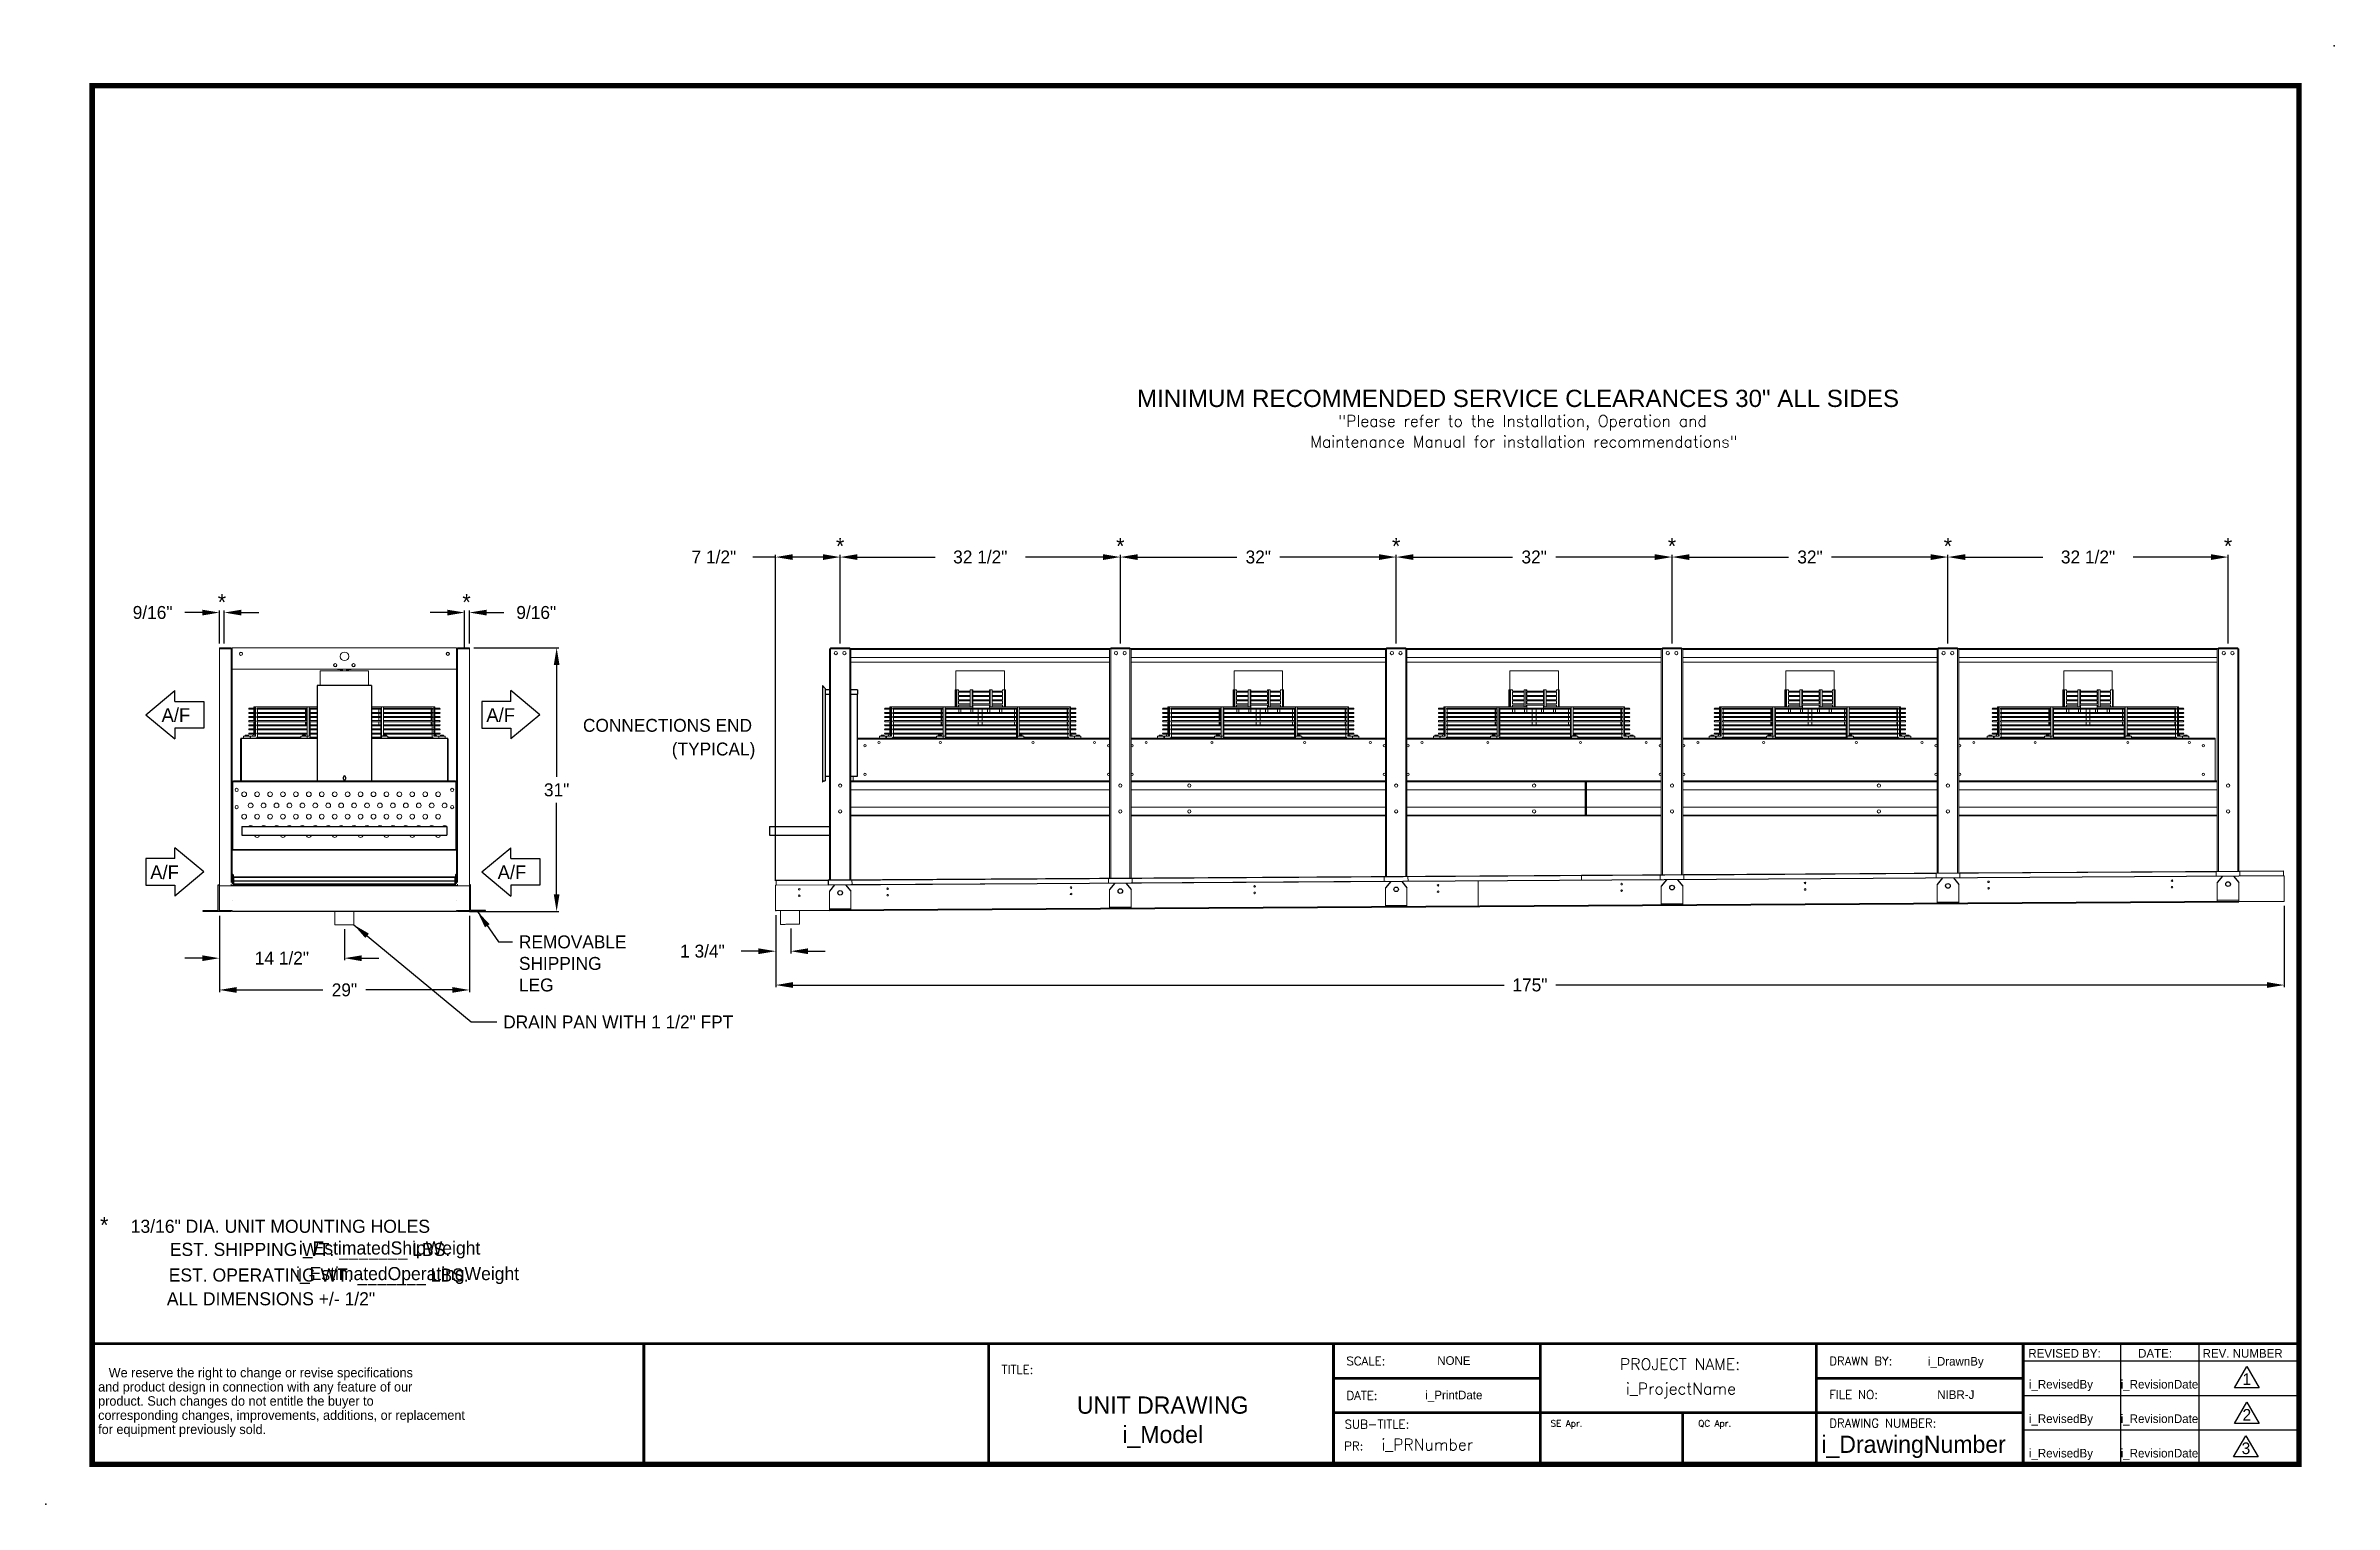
# Model space of a CAD drawing. Extents: x 6 to 271, y -23 to 146.
import ezdxf
from ezdxf.enums import TextEntityAlignment as Align

# ---------------------------------------------------------------- set-up
doc = ezdxf.new("R2010")
doc.units = 0
doc.header["$MEASUREMENT"] = 0
doc.layers.get('0').update_dxf_attribs({"linetype": 'CONTINUOUS'})
doc.layers.get('Defpoints').update_dxf_attribs({"linetype": 'CONTINUOUS'})
doc.styles.add('dimentions', font='ARIAL.TTF')
doc.styles.add('SIMPLEX', font='SIMPLEX')
doc.dimstyles.get("Standard").update_dxf_attribs({"dimtxt": 1.5, "dimasz": 2, "dimexe": 0.25, "dimexo": 0.5, "dimgap": 0.75, "dimtad": 0, "dimtih": 1, "dimtoh": 1, "dimdec": 4, "dimzin": 0, "dimdsep": 46, "dimlunit": 5, "dimtxsty": 'STANDARD', "dimcen": 0.125, "dimclrd": 1, "dimclre": 1, "dimclrt": 1, "dimadec": 0, "dimazin": 0, "dimtfac": 1, "dimtdec": 4, "dimtofl": 0, "dimtmove": 0, "dimatfit": 3, "dimfxl": 1, "dimfrac": 2, "dimtolj": 1, "dimtzin": 0, "dimarcsym": 0})

msp = doc.modelspace()

# ---------------------------------------------------------------- texts
at = {"color": 7, "lineweight": 30}
for s, height, style, p in [('MINIMUM RECOMMENDED SERVICE CLEARANCES 30" ALL SIDES', 1.99998, 'dimentions', (132.21998, 104.46641)), ('SE Apr.', 0.749993, 'SIMPLEX', (180.18161, -13.86548)), ('QC Apr.', 0.749993, 'SIMPLEX', (197.3109, -13.86548))]:
    msp.add_text(s, height=height, dxfattribs=dict(at, style=style)).set_placement(p)
at = {"color": 7, "style": 'SIMPLEX'}
for s, p in [('"Please refer to the Installation, Operation and', (176.93209, 102.17887)), ('Maintenance Manual for installation recommendations"', (177.09048, 99.7718)), ('PROJECT NAME:', (195.20741, -7.28234)), ('i_ProjectName', (195.30839, -10.12478))]:
    msp.add_text(s, height=1.3279867, dxfattribs=at).set_placement(p, align=Align.CENTER)
at = {"color": 7}
for s, height, p in [('*', 1.87063, (97.77363, 87.39018)), ('*', 1.87063, (130.27363, 87.39018)), ('*', 1.87063, (162.27364, 87.39018)), ('*', 1.87063, (194.27364, 87.39018)), ('*', 1.87063, (226.27364, 87.39018)), ('*', 1.87063, (258.77364, 87.39018)), ('*', 1.87063, (26.06567, 80.88801)), ('*', 1.87063, (54.43449, 80.88801)), ('*', 1.87063, (12.41754, 8.59911)), ('EST. SHIPPING WT. _______ LBS.', 1.5199848, (36.27932, 5.94276)), ('i_EstimatedShipWeight', 1.5217292, (45.51786, 6.1088)), ('EST. OPERATING WT. _______ LBS.', 1.5199848, (37.2886, 2.96957)), ('i_EstimatedOperatingWeight', 1.5199848, (47.59767, 3.13561)), ('ALL DIMENSIONS +/- 1/2"', 1.5199848, (31.75397, 0.21106)), ('NONE', 0.99999, (168.9697, -6.69626)), ('i_DrawnBy', 0.99999, (227.19398, -6.78205)), ('1', 1.35154, (260.95552, -9.02329)), ('UNIT DRAWING', 1.99998, (135.19615, -12.36641)), ('i_PrintDate', 0.99999, (168.9697, -10.69622)), ('NIBR-J', 0.99999, (227.19398, -10.65101)), ('i_RevisedBy', 0.99999, (239.38829, -9.44688)), ('i_RevisionDate', 0.99999, (250.82045, -9.44688)), ('i_RevisedBy', 0.99999, (239.38829, -13.44684)), ('i_RevisionDate', 0.99999, (250.82045, -13.44684)), ('2', 1.35154, (260.95552, -13.17359)), ('i_Model', 1.99998, (135.19615, -15.77508)), ('i_DrawingNumber', 1.99998, (222.29665, -16.91083)), ('3', 1.35154, (260.85067, -17.05479)), ('i_RevisedBy', 0.99999, (239.38829, -17.4468)), ('i_RevisionDate', 0.99999, (250.82045, -17.4468))]:
    msp.add_text(s, height=height, dxfattribs=at).set_placement(p, align=Align.CENTER)
for s, height, p in [('A/F', 1.59375, (19.0635, 67.91576)), ('A/F', 1.59375, (58.04627, 49.68251)), ('13/16" DIA. UNIT MOUNTING HOLES', 1.5199848, (15.48474, 8.62543)), ('REVISED BY:', 0.99999, (235.6064, -5.86122)), ('DATE:', 0.99999, (248.34057, -5.86122)), ('REV. NUMBER', 0.99999, (255.81864, -5.86122))]:
    msp.add_text(s, height=height, dxfattribs=at).set_placement(p)
at = {"color": 7, "lineweight": 30}
for s, p in [('   We reserve the right to change or revise specifications', (11.70445, -8.14669)), ('and product design in connection with any feature of our', (11.70445, -9.7915)), ('product. Such changes do not entitle the buyer to', (11.70445, -11.43631)), ('corresponding changes, improvements, additions, or replacement', (11.70445, -13.08111)), ('for equipment previously sold.', (11.70445, -14.72592))]:
    msp.add_text(s, height=1.0965375, dxfattribs=at).set_placement(p)
at = {"color": 7, "style": 'SIMPLEX'}
for s, height, p in [('TITLE:', 0.99999, (116.50733, -7.74909)), ('SCALE:', 0.99999, (156.50693, -6.7491)), ('DRAWN BY:', 0.99999, (212.50637, -6.7491)), ('DATE:', 0.99999, (156.50693, -10.74906)), ('FILE NO:', 0.99999, (212.50637, -10.65238)), ('SUB-TITLE:', 0.99999, (156.29024, -14.08915)), ('DRAWING NUMBER:', 0.99999, (212.50637, -13.96772)), ('i_PRNumber', 1.327987, (160.55975, -16.618))]:
    msp.add_text(s, height=height, dxfattribs=at).set_placement(p)
msp.add_text('PR:', height=0.99999, dxfattribs=at).set_placement((158.46593, -16.618), align=Align.RIGHT)
at = {"color": 7, "char_height": 1.5}
for s, insert, attachment_point in [('CONNECTIONS END', (67.94108, 68.26952), 1), ('(TYPICAL)', (78.24287, 65.52339), 1), ('31"', (64.88799, 60.02888), 5), ('REMOVABLE\\PSHIPPING\\PLEG', (60.51515, 43.13977), 1), ('DRAIN PAN WITH 1 1/2" FPT', (58.69346, 33.85044), 1)]:
    msp.add_mtext(s, dxfattribs=dict(at, insert=insert, attachment_point=attachment_point))

# ---------------------------------------------------------------- blocks, each defined once
blk = doc.blocks.new('*D22')
at = {"color": 7, "lineweight": -2}
for p, q in [((25.77, 45.4), (25.77, 36.56)), ((54.77, 45.4), (54.77, 36.56)), ((27.77, 36.81), (37.77, 36.81)), ((52.77, 36.81), (42.77, 36.81))]:
    blk.add_line(p, q, dxfattribs=at)
at = {"color": 7}
for points in [[(27.77, 37.15), (27.77, 36.48), (25.77, 36.81)], [(52.77, 37.15), (52.77, 36.48), (54.77, 36.81)]]:
    blk.add_solid(points, dxfattribs=at)
at = {"layer": 'Defpoints', "color": 0}
for p in [(25.77, 45.9), (54.77, 45.9), (54.77, 36.81)]:
    blk.add_point(p, dxfattribs=at)
at = {"color": 7, "insert": (40.27, 36.81), "char_height": 1.5, "attachment_point": 5}
blk.add_mtext('\\A1;29"', dxfattribs=at)
blk = doc.blocks.new('*D23')
at = {"color": 7, "lineweight": -2}
for p, q in [((25.77, 45.4), (25.77, 40.25)), ((40.27, 43.85), (40.27, 40.25)), ((23.77, 40.5), (21.77, 40.5)), ((42.27, 40.5), (44.27, 40.5))]:
    blk.add_line(p, q, dxfattribs=at)
at = {"color": 7}
for points in [[(23.77, 40.83), (23.77, 40.16), (25.77, 40.5)], [(42.27, 40.83), (42.27, 40.16), (40.27, 40.5)]]:
    blk.add_solid(points, dxfattribs=at)
at = {"layer": 'Defpoints', "color": 0}
for p in [(25.77, 45.9), (40.27, 44.35), (25.77, 40.5)]:
    blk.add_point(p, dxfattribs=at)
at = {"color": 7, "insert": (33.02, 40.5), "char_height": 1.5, "attachment_point": 5}
blk.add_mtext('\\A1;14 1/2"', dxfattribs=at)
blk = doc.blocks.new('Air Flow Arror')
for p, q in [((-1.54, 6.74), (-4.35, 3.37)), ((-1.54, 6.74), (1.26, 3.37)), ((-3.09, 3.37), (-4.35, 3.37)), ((-3.09, 3.37), (-3.09, 0)), ((0, 0), (0, 3.37)), ((0, 3.37), (1.26, 3.37)), ((-3.09, 0), (0, 0))]:
    blk.add_line(p, q)
blk.add_text('A/F', height=1.594, rotation=90).set_placement((-0.71, 0.53))
blk = doc.blocks.new('099front')
at = {"color": 0, "ltscale": 7}
for p, q in [((59.35, 106.85), (53.04, 106.85)), ((53.04, 106.85), (53.04, 95.79)), ((59.35, 106.85), (59.35, 95.79)), ((53.04, 95.79), (59.35, 95.79)), ((56.07, 96.23), (56.07, 95.98)), ((56.32, 96.23), (56.32, 95.98))]:
    blk.add_line(p, q, dxfattribs=at)
for centre, start, end in [((56.2, 96.23), 0, 180), ((56.2, 95.98), 180, 0)]:
    blk.add_arc(centre, 0.125, start, end, dxfattribs=at)
blk = doc.blocks.new('*D24')
at = {"color": 7, "lineweight": -2}
for p, q in [((52.21, 80.61), (50.21, 80.61)), ((54.21, 77.03), (54.21, 80.86)), ((54.77, 77.03), (54.77, 80.86)), ((56.77, 80.61), (58.77, 80.61))]:
    blk.add_line(p, q, dxfattribs=at)
at = {"color": 7}
for points in [[(52.21, 80.94), (52.21, 80.27), (54.21, 80.61)], [(56.77, 80.94), (56.77, 80.27), (54.77, 80.61)]]:
    blk.add_solid(points, dxfattribs=at)
at = {"layer": 'Defpoints', "color": 0}
for p in [(54.21, 80.61), (54.21, 76.53), (54.77, 76.53)]:
    blk.add_point(p, dxfattribs=at)
at = {"color": 7, "insert": (62.52, 80.61), "char_height": 1.5, "attachment_point": 5}
blk.add_mtext('\\A1;9/16"', dxfattribs=at)
blk = doc.blocks.new('*D25')
at = {"color": 7, "lineweight": -2}
for p, q in [((23.77, 80.61), (21.77, 80.61)), ((25.77, 77.03), (25.77, 80.86)), ((26.33, 77.03), (26.33, 80.86)), ((28.33, 80.61), (30.33, 80.61))]:
    blk.add_line(p, q, dxfattribs=at)
at = {"color": 7}
for points in [[(23.77, 80.94), (23.77, 80.27), (25.77, 80.61)], [(28.33, 80.94), (28.33, 80.27), (26.33, 80.61)]]:
    blk.add_solid(points, dxfattribs=at)
at = {"layer": 'Defpoints', "color": 0}
for p in [(25.77, 80.61), (25.77, 76.53), (26.33, 76.53)]:
    blk.add_point(p, dxfattribs=at)
at = {"color": 7, "insert": (18.02, 80.61), "char_height": 1.5, "attachment_point": 5}
blk.add_mtext('\\A1;9/16"', dxfattribs=at)
blk = doc.blocks.new('*D30')
at = {"color": 7, "lineweight": -2}
for p, q in [((90.3, 45.48), (90.3, 37.13)), ((265.29, 46.57), (265.29, 37.13)), ((92.3, 37.38), (174.79, 37.38)), ((263.29, 37.38), (180.79, 37.38))]:
    blk.add_line(p, q, dxfattribs=at)
at = {"color": 7}
for points in [[(92.3, 37.72), (92.3, 37.05), (90.3, 37.38)], [(263.29, 37.72), (263.29, 37.05), (265.29, 37.38)]]:
    blk.add_solid(points, dxfattribs=at)
at = {"layer": 'Defpoints', "color": 0}
for p in [(90.3, 45.98), (265.29, 47.07), (265.29, 37.38)]:
    blk.add_point(p, dxfattribs=at)
at = {"color": 7, "insert": (177.79, 37.38), "char_height": 1.5, "attachment_point": 5}
blk.add_mtext('\\A1;175"', dxfattribs=at)
blk = doc.blocks.new('*D31')
at = {"color": 7, "lineweight": -2}
for p, q in [((90.28, 87.05), (87.63, 87.05)), ((90.28, 49.48), (90.28, 87.3)), ((95.78, 87.05), (92.28, 87.05)), ((97.78, 77.03), (97.78, 87.3))]:
    blk.add_line(p, q, dxfattribs=at)
at = {"color": 7}
for points in [[(92.28, 87.38), (92.28, 86.71), (90.28, 87.05)], [(95.78, 87.38), (95.78, 86.71), (97.78, 87.05)]]:
    blk.add_solid(points, dxfattribs=at)
at = {"layer": 'Defpoints', "color": 0}
for p in [(97.78, 87.05), (97.78, 76.53), (90.28, 48.98)]:
    blk.add_point(p, dxfattribs=at)
at = {"color": 7, "insert": (83.13, 87.05), "char_height": 1.5, "attachment_point": 5}
blk.add_mtext('\\A1;7 1/2"', dxfattribs=at)
blk = doc.blocks.new('*D32')
at = {"color": 7, "lineweight": -2}
for p, q in [((97.78, 77.03), (97.78, 87.3)), ((99.78, 87.05), (108.78, 87.05)), ((128.28, 87.05), (119.28, 87.05)), ((130.28, 77.03), (130.28, 87.3))]:
    blk.add_line(p, q, dxfattribs=at)
at = {"color": 7}
for points in [[(99.78, 87.38), (99.78, 86.71), (97.78, 87.05)], [(128.28, 87.38), (128.28, 86.71), (130.28, 87.05)]]:
    blk.add_solid(points, dxfattribs=at)
at = {"layer": 'Defpoints', "color": 0}
for p in [(130.28, 87.05), (97.78, 76.53), (130.28, 76.53)]:
    blk.add_point(p, dxfattribs=at)
at = {"color": 7, "insert": (114.03, 87.05), "char_height": 1.5, "attachment_point": 5}
blk.add_mtext('\\A1;32 1/2"', dxfattribs=at)
blk = doc.blocks.new('*D33')
at = {"color": 7, "lineweight": -2}
for p, q in [((130.28, 77.03), (130.28, 87.3)), ((132.28, 87.05), (143.78, 87.05)), ((160.28, 87.05), (148.78, 87.05)), ((162.28, 77.03), (162.28, 87.3))]:
    blk.add_line(p, q, dxfattribs=at)
at = {"color": 7}
for points in [[(132.28, 87.38), (132.28, 86.71), (130.28, 87.05)], [(160.28, 87.38), (160.28, 86.71), (162.28, 87.05)]]:
    blk.add_solid(points, dxfattribs=at)
at = {"layer": 'Defpoints', "color": 0}
for p in [(162.28, 87.05), (130.28, 76.53), (162.28, 76.53)]:
    blk.add_point(p, dxfattribs=at)
at = {"color": 7, "insert": (146.28, 87.05), "char_height": 1.5, "attachment_point": 5}
blk.add_mtext('\\A1;32"', dxfattribs=at)
blk = doc.blocks.new('*D34')
at = {"color": 7, "lineweight": -2}
for p, q in [((162.28, 77.03), (162.28, 87.3)), ((164.28, 87.05), (175.78, 87.05)), ((192.28, 87.05), (180.78, 87.05)), ((194.28, 77.03), (194.28, 87.3))]:
    blk.add_line(p, q, dxfattribs=at)
at = {"color": 7}
for points in [[(164.28, 87.38), (164.28, 86.71), (162.28, 87.05)], [(192.28, 87.38), (192.28, 86.71), (194.28, 87.05)]]:
    blk.add_solid(points, dxfattribs=at)
at = {"layer": 'Defpoints', "color": 0}
for p in [(194.28, 87.05), (162.28, 76.53), (194.28, 76.53)]:
    blk.add_point(p, dxfattribs=at)
at = {"color": 7, "insert": (178.28, 87.05), "char_height": 1.5, "attachment_point": 5}
blk.add_mtext('\\A1;32"', dxfattribs=at)
blk = doc.blocks.new('*D35')
at = {"color": 7, "lineweight": -2}
for p, q in [((194.28, 77.03), (194.28, 87.3)), ((196.28, 87.05), (207.78, 87.05)), ((224.28, 87.05), (212.78, 87.05)), ((226.28, 77.03), (226.28, 87.3))]:
    blk.add_line(p, q, dxfattribs=at)
at = {"color": 7}
for points in [[(196.28, 87.38), (196.28, 86.71), (194.28, 87.05)], [(224.28, 87.38), (224.28, 86.71), (226.28, 87.05)]]:
    blk.add_solid(points, dxfattribs=at)
at = {"layer": 'Defpoints', "color": 0}
for p in [(226.28, 87.05), (194.28, 76.53), (226.28, 76.53)]:
    blk.add_point(p, dxfattribs=at)
at = {"color": 7, "insert": (210.28, 87.05), "char_height": 1.5, "attachment_point": 5}
blk.add_mtext('\\A1;32"', dxfattribs=at)
blk = doc.blocks.new('*D36')
at = {"color": 7, "lineweight": -2}
for p, q in [((226.28, 77.03), (226.28, 87.3)), ((228.28, 87.05), (237.28, 87.05)), ((256.78, 87.05), (247.78, 87.05)), ((258.78, 77.03), (258.78, 87.3))]:
    blk.add_line(p, q, dxfattribs=at)
at = {"color": 7}
for points in [[(228.28, 87.38), (228.28, 86.71), (226.28, 87.05)], [(256.78, 87.38), (256.78, 86.71), (258.78, 87.05)]]:
    blk.add_solid(points, dxfattribs=at)
at = {"layer": 'Defpoints', "color": 0}
for p in [(258.78, 87.05), (226.28, 76.53), (258.78, 76.53)]:
    blk.add_point(p, dxfattribs=at)
at = {"color": 7, "insert": (242.53, 87.05), "char_height": 1.5, "attachment_point": 5}
blk.add_mtext('\\A1;32 1/2"', dxfattribs=at)
blk = doc.blocks.new('*D37')
at = {"color": 7, "lineweight": -2}
for p, q in [((90.3, 44.98), (90.3, 41.06)), ((92.04, 43.93), (92.04, 41.06)), ((88.3, 41.31), (86.3, 41.31)), ((94.04, 41.31), (96.04, 41.31))]:
    blk.add_line(p, q, dxfattribs=at)
at = {"color": 7}
for points in [[(88.3, 41.64), (88.3, 40.97), (90.3, 41.31)], [(94.04, 41.64), (94.04, 40.97), (92.04, 41.31)]]:
    blk.add_solid(points, dxfattribs=at)
at = {"layer": 'Defpoints', "color": 0}
for p in [(90.3, 45.48), (92.04, 44.43), (90.3, 41.31)]:
    blk.add_point(p, dxfattribs=at)
at = {"color": 7, "insert": (81.8, 41.31), "char_height": 1.5, "attachment_point": 5}
blk.add_mtext('\\A1;1 3/4"', dxfattribs=at)

# ---------------------------------------------------------------- dimensions: what is measured, and where the dimension line sits
at = {"color": 7}
for base, p1, p2, picture, middle in [((97.7767, 87.04827), (90.27684, 48.98228), (97.7767, 76.52888), '*D31', (83.12898, 87.04827)), ((54.20618, 80.60755), (54.76868, 76.52888), (54.20618, 76.52888), '*D24', (62.51868, 80.60755)), ((54.76868, 36.81441), (25.76868, 45.90388), (54.76868, 45.90388), '*D22', (40.26868, 36.81441))]:
    dim = msp.add_linear_dim(base=base, p1=p1, p2=p2, dimstyle='Standard', override={"dimpost": '"', "dimclrd": 7, "dimclre": 7, "dimclrt": 7}, dxfattribs=at)
    dim.commit()
    dim.dimension.update_dxf_attribs({"geometry": picture, "text_midpoint": middle, "dimtype": 160})
for base, p1, p2, picture, middle in [((130.2767, 87.04827), (97.7767, 76.52888), (130.2767, 76.52888), '*D32', (114.0267, 87.04827)), ((162.2767, 87.04827), (130.2767, 76.52888), (162.2767, 76.52888), '*D33', (146.2767, 87.04827)), ((194.2767, 87.04827), (162.2767, 76.52888), (194.2767, 76.52888), '*D34', (178.2767, 87.04827)), ((226.2767, 87.04827), (194.2767, 76.52888), (226.2767, 76.52888), '*D35', (210.2767, 87.04827)), ((258.7767, 87.04827), (226.2767, 76.52888), (258.7767, 76.52888), '*D36', (242.5267, 87.04827)), ((25.76868, 80.60755), (26.33118, 76.52888), (25.76868, 76.52888), '*D25', (18.01868, 80.60755)), ((25.76868, 40.49783), (40.26868, 44.35321), (25.76868, 45.90388), '*D23', (33.01868, 40.49783)), ((90.29547, 41.3077), (92.03869, 44.43064), (90.29547, 45.48234), '*D37', (81.79547, 41.3077)), ((265.29209, 37.38307), (90.29547, 45.98234), (265.29209, 47.07173), '*D30', (177.79378, 37.38307))]:
    dim = msp.add_linear_dim(base=base, p1=p1, p2=p2, dimstyle='Standard', override={"dimpost": '"', "dimclrd": 7, "dimclre": 7, "dimclrt": 7}, dxfattribs=at)
    dim.commit()
    dim.dimension.update_dxf_attribs({"geometry": picture, "text_midpoint": middle})

# ---------------------------------------------------------------- linework, layer by layer
at = {"color": 7}
for p, q in [((54.20618, 76.52888), (54.20618, 77.66306)), ((55.26868, 76.52888), (65.13799, 76.52888)), ((64.88799, 74.52888), (64.88799, 61.52888)), ((17.2214, 68.74684), (20.58909, 71.55314)), ((20.58909, 70.29031), (20.58909, 71.55314)), ((20.58909, 70.29031), (23.95679, 70.29031)), ((23.95679, 70.29031), (23.95679, 67.20337)), ((17.2214, 68.74684), (20.58909, 65.94054)), ((23.95679, 67.20337), (20.58909, 67.20337)), ((20.58909, 67.20337), (20.58909, 65.94054)), ((64.88799, 47.90388), (64.88799, 58.52888)), ((28.36868, 55.7668), (52.16868, 55.7668)), ((28.36868, 55.7668), (28.36868, 54.78738)), ((52.16868, 55.7668), (52.16868, 54.78738)), ((28.36868, 54.78738), (52.16868, 54.78738)), ((56.20416, 50.51359), (59.57186, 53.3199)), ((59.57186, 52.05706), (59.57186, 53.3199)), ((56.20416, 50.51359), (59.57186, 47.70729)), ((59.57186, 52.05706), (62.93956, 52.05706)), ((62.93956, 52.05706), (62.93956, 48.97012)), ((96.39827, 49.57695), (260.14505, 50.60295)), ((260.14538, 50.54984), (96.39854, 49.53161)), ((260.14505, 50.60295), (260.14538, 50.54984)), ((25.64368, 46.02888), (25.64368, 49.02888)), ((25.64368, 49.02888), (25.76868, 49.02888)), ((54.89368, 49.02888), (54.76868, 49.02888)), ((54.89368, 46.02888), (54.89368, 49.02888)), ((62.93956, 48.97012), (59.57186, 48.97012)), ((59.57186, 48.97012), (59.57186, 47.70729)), ((96.39854, 49.53161), (96.40172, 49.02033)), ((96.40172, 49.02033), (260.0267, 50.03665)), ((97.13724, 49.00573), (96.5267, 48.25998)), ((98.41615, 49.00573), (99.0267, 48.25998)), ((129.63724, 49.20937), (129.0267, 48.46362)), ((130.91616, 49.20937), (131.5267, 48.46362)), ((161.63724, 49.40987), (161.0267, 48.66413)), ((162.91615, 49.40987), (163.5267, 48.66413)), ((193.63724, 49.61038), (193.0267, 48.86463)), ((194.91615, 49.61038), (195.5267, 48.86463)), ((225.63724, 49.81088), (225.0267, 49.06514)), ((226.91615, 49.81088), (227.5267, 49.06514)), ((258.13724, 50.01452), (257.5267, 49.26877)), ((259.41615, 50.01452), (260.0267, 49.26877)), ((23.89368, 45.90388), (23.89368, 46.02888)), ((23.89368, 46.02888), (25.64368, 46.02888)), ((25.76868, 45.90388), (23.89368, 45.90388)), ((54.76868, 45.90388), (56.64368, 45.90388)), ((56.64368, 46.02888), (54.89368, 46.02888)), ((55.26868, 45.90388), (65.13799, 45.90388)), ((56.64368, 45.90388), (56.64368, 46.02888)), ((260.0267, 47.0876), (96.5267, 46.07205)), ((99.0267, 46.21232), (96.5267, 46.17133)), ((96.5267, 46.07205), (96.52702, 46.02105)), ((96.5267, 46.04633), (96.5267, 45.99532)), ((96.52702, 46.02105), (260.0267, 47.03659)), ((131.5267, 46.41595), (129.0267, 46.37496)), ((129.0267, 46.27568), (129.02702, 46.22469)), ((129.0267, 46.24996), (129.0267, 46.19896)), ((163.5267, 46.61646), (161.0267, 46.57547)), ((161.0267, 46.47619), (161.02702, 46.42519)), ((161.0267, 46.45047), (161.0267, 46.39946)), ((195.5267, 46.81696), (193.0267, 46.77597)), ((193.0267, 46.67669), (193.02702, 46.62569)), ((193.0267, 46.65097), (193.0267, 46.59997)), ((227.5267, 47.01747), (225.0267, 46.97648)), ((225.0267, 46.8772), (225.02702, 46.8262)), ((225.0267, 46.85148), (225.0267, 46.80047)), ((260.0267, 47.2211), (257.5267, 47.18011)), ((257.5267, 47.08084), (257.52702, 47.02984)), ((257.5267, 47.05511), (257.5267, 47.00411)), ((75.00775, -18.24898), (75.00775, -4.24912)), ((115.00735, -18.24898), (115.00735, -4.24912)), ((155.00695, -4.24912), (235.00615, -4.24912)), ((155.00695, -18.24898), (155.00695, -4.24912)), ((179.00671, -4.24912), (179.00671, -18.24898)), ((211.00639, -4.24912), (211.00639, -12.24904)), ((235.00615, -4.24912), (235.00615, -18.24898)), ((235.00615, -4.24912), (267.00583, -4.24912)), ((235.00615, -4.24912), (235.00615, -6.2491)), ((246.29697, -4.24912), (246.29697, -10.24906)), ((255.38999, -4.24912), (255.38999, -10.24906)), ((235.00615, -6.2491), (267.00583, -6.2491)), ((179.00671, -8.24908), (155.00695, -8.24908)), ((211.00639, -8.24908), (235.00615, -8.24908)), ((211.00639, -12.24904), (211.00639, -8.24908)), ((235.00615, -10.24906), (267.00583, -10.24906)), ((246.29697, -8.24908), (246.29697, -14.24902)), ((255.38999, -8.24908), (255.38999, -14.24902)), ((235.00615, -12.24904), (155.00695, -12.24904)), ((195.50654, -12.24904), (195.50654, -18.24898)), ((211.00639, -12.24904), (211.00639, -18.24898)), ((246.29697, -12.24904), (246.29697, -18.24898)), ((255.38999, -12.24904), (255.38999, -18.24898)), ((235.00615, -14.24902), (267.00583, -14.24902)), ((235.00615, -18.24898), (267.00583, -18.24898))]:
    msp.add_line(p, q, dxfattribs=at)
at = {"color": 7, "linetype": 'Continuous', "lineweight": 15}
for p, q in [((25.76868, 76.52888), (25.76868, 76.39438)), ((27.13318, 76.52888), (25.76868, 76.52888)), ((27.13318, 76.39438), (25.76868, 76.39438)), ((25.76868, 76.39338), (25.76868, 46.03938)), ((27.13318, 76.39338), (25.76868, 76.39338)), ((27.13318, 76.39438), (27.13318, 76.52888)), ((27.13318, 76.39338), (27.26868, 76.39338)), ((27.13318, 76.39338), (27.13318, 49.29303)), ((53.26868, 76.52888), (27.26868, 76.52888)), ((27.26868, 76.52888), (27.26868, 76.39338)), ((27.26868, 49.15755), (27.26868, 76.39338)), ((53.26868, 76.39338), (53.26868, 76.52888)), ((53.26868, 76.39338), (53.40418, 76.39338)), ((53.26868, 49.15755), (53.26868, 76.39338)), ((53.40418, 76.52888), (53.40418, 76.39438)), ((53.40418, 76.52888), (54.76868, 76.52888)), ((53.40418, 76.39438), (54.76868, 76.39438)), ((53.40418, 76.39338), (54.76868, 76.39338)), ((53.40418, 49.29303), (53.40418, 76.39338)), ((54.76868, 76.52888), (54.76868, 76.39438)), ((54.76868, 76.39338), (54.76868, 46.03938)), ((96.5267, 76.39338), (96.5267, 49.57775)), ((96.5267, 76.39338), (96.6612, 76.39338)), ((96.6612, 76.39338), (96.6612, 49.5786)), ((96.6622, 76.39338), (96.6612, 76.39338)), ((96.6622, 76.52888), (96.6622, 76.39438)), ((96.6622, 76.52888), (98.89119, 76.52888)), ((96.6622, 76.39438), (98.89119, 76.39438)), ((96.6622, 76.39338), (96.6622, 76.39438)), ((96.6622, 76.39338), (98.89119, 76.39338)), ((96.6622, 49.5786), (96.6622, 76.39338)), ((98.89119, 76.52888), (98.89119, 76.39438)), ((98.89119, 76.44509), (129.1622, 76.44509)), ((98.89119, 76.39338), (98.89119, 76.39438)), ((98.8922, 76.39338), (98.89119, 76.39338)), ((98.89119, 49.59257), (98.89119, 76.39338)), ((98.8922, 76.39338), (98.8922, 49.59258)), ((99.0267, 76.39338), (98.8922, 76.39338)), ((99.0267, 76.39338), (99.0267, 49.59342)), ((99.0267, 76.34038), (129.0267, 76.34038)), ((99.0267, 75.41163), (129.0267, 75.41163)), ((99.0267, 74.84955), (104.83919, 74.84955)), ((105.2142, 74.84955), (122.8392, 74.84955)), ((123.2142, 74.84955), (129.0267, 74.84955)), ((129.0267, 76.39338), (129.1612, 76.39338)), ((129.0267, 76.39338), (129.0267, 49.78139)), ((129.1612, 76.39338), (129.1612, 49.78223)), ((129.1622, 76.39338), (129.1612, 76.39338)), ((129.1622, 76.52888), (129.1622, 76.39438)), ((129.1622, 76.52888), (131.3912, 76.52888)), ((129.1622, 76.39438), (131.3912, 76.39438)), ((129.1622, 76.39338), (129.1622, 76.39438)), ((129.1622, 76.39338), (131.3912, 76.39338)), ((129.1622, 49.78224), (129.1622, 76.39338)), ((131.3912, 76.52888), (131.3912, 76.39438)), ((131.3912, 76.44509), (161.1622, 76.44509)), ((131.3912, 76.39338), (131.3912, 76.39438)), ((131.3922, 76.39338), (131.3912, 76.39338)), ((131.3912, 49.79621), (131.3912, 76.39338)), ((131.5267, 76.39338), (131.3922, 76.39338)), ((131.3922, 76.39338), (131.3922, 49.79621)), ((131.5267, 76.39338), (131.5267, 49.79706)), ((131.5267, 76.34038), (161.0267, 76.34038)), ((131.5267, 75.41163), (161.0267, 75.41163)), ((131.5267, 74.84955), (137.3392, 74.84955)), ((137.7142, 74.84955), (154.8392, 74.84955)), ((155.2142, 74.84955), (161.0267, 74.84955)), ((161.0267, 76.39338), (161.0267, 49.9819)), ((161.0267, 76.39338), (161.1612, 76.39338)), ((161.1612, 76.39338), (161.1612, 49.98274)), ((161.1622, 76.39338), (161.1612, 76.39338)), ((161.1622, 76.52888), (161.1622, 76.39438)), ((161.1622, 76.52888), (163.3912, 76.52888)), ((161.1622, 76.39438), (163.3912, 76.39438)), ((161.1622, 76.39338), (161.1622, 76.39438)), ((161.1622, 76.39338), (163.3912, 76.39338)), ((161.1622, 49.98275), (161.1622, 76.39338)), ((163.3912, 76.52888), (163.3912, 76.39438)), ((163.3912, 76.44509), (178.2767, 76.44509)), ((163.3912, 76.39338), (163.3912, 76.39438)), ((163.3922, 76.39338), (163.3912, 76.39338)), ((163.3912, 49.99671), (163.3912, 76.39338)), ((163.5267, 76.39338), (163.3922, 76.39338)), ((163.3922, 76.39338), (163.3922, 49.99672)), ((163.5267, 76.39338), (163.5267, 49.99756)), ((163.5267, 76.34038), (193.0267, 76.34038)), ((163.5267, 75.41163), (193.0267, 75.41163)), ((163.5267, 74.84955), (169.3392, 74.84955)), ((169.7142, 74.84955), (186.8392, 74.84955)), ((178.2767, 76.44509), (178.2767, 76.40346)), ((178.2767, 76.44509), (193.1622, 76.44509)), ((178.2767, 76.44509), (178.2767, 76.40346)), ((187.2142, 74.84955), (193.0267, 74.84955)), ((193.0267, 76.39338), (193.0267, 50.1824)), ((193.0267, 76.39338), (193.1612, 76.39338)), ((193.1612, 76.39338), (193.1612, 50.18324)), ((193.1622, 76.39338), (193.1612, 76.39338)), ((193.1622, 76.52888), (193.1622, 76.39438)), ((193.1622, 76.52888), (195.3912, 76.52888)), ((193.1622, 76.39438), (195.3912, 76.39438)), ((193.1622, 76.39338), (193.1622, 76.39438)), ((193.1622, 76.39338), (195.3912, 76.39338)), ((193.1622, 50.18325), (193.1622, 76.39338)), ((195.3912, 76.52888), (195.3912, 76.39438)), ((195.3912, 76.44509), (225.1622, 76.44509)), ((195.3912, 76.39338), (195.3912, 76.39438)), ((195.3922, 76.39338), (195.3912, 76.39338)), ((195.3912, 50.19722), (195.3912, 76.39338)), ((195.5267, 76.39338), (195.3922, 76.39338)), ((195.3922, 76.39338), (195.3922, 50.19722)), ((195.5267, 76.39338), (195.5267, 50.19807)), ((195.5267, 76.34038), (225.0267, 76.34038)), ((195.5267, 75.41163), (225.0267, 75.41163)), ((195.5267, 74.84955), (201.3392, 74.84955)), ((201.7142, 74.84955), (218.8392, 74.84955)), ((219.2142, 74.84955), (225.0267, 74.84955)), ((225.0267, 76.39338), (225.0267, 50.38291)), ((225.0267, 76.39338), (225.1612, 76.39338)), ((225.1612, 76.39338), (225.1612, 50.38375)), ((225.1622, 76.39338), (225.1612, 76.39338)), ((225.1622, 76.52888), (225.1622, 76.39438)), ((225.1622, 76.52888), (227.3912, 76.52888)), ((225.1622, 76.39438), (227.3912, 76.39438)), ((225.1622, 76.39338), (225.1622, 76.39438)), ((225.1622, 76.39338), (227.3912, 76.39338)), ((225.1622, 50.38375), (225.1622, 76.39338)), ((227.3912, 76.52888), (227.3912, 76.39438)), ((227.3912, 76.44509), (257.6622, 76.44509)), ((227.3912, 76.39338), (227.3912, 76.39438)), ((227.3912, 50.39772), (227.3912, 76.39338)), ((227.3922, 76.39338), (227.3912, 76.39338)), ((227.5267, 76.39338), (227.3922, 76.39338)), ((227.3922, 76.39338), (227.3922, 50.39773)), ((227.5267, 76.39338), (227.5267, 50.39857)), ((227.5267, 76.34038), (257.5267, 76.34038)), ((227.5267, 75.41163), (257.5267, 75.41163)), ((227.5267, 74.84955), (233.3392, 74.84955)), ((233.7142, 74.84955), (251.3392, 74.84955)), ((251.7142, 74.84955), (257.5267, 74.84955)), ((257.5267, 76.39338), (257.5267, 50.58654)), ((257.5267, 76.39338), (257.6612, 76.39338)), ((257.6612, 76.39338), (257.6612, 50.58739)), ((257.6622, 76.39338), (257.6612, 76.39338)), ((257.6622, 76.52888), (257.6622, 76.39438)), ((257.6622, 76.52888), (259.8912, 76.52888)), ((257.6622, 76.39438), (259.8912, 76.39438)), ((257.6622, 76.39338), (257.6622, 76.39438)), ((257.6622, 76.39338), (259.8912, 76.39338)), ((257.6622, 50.58739), (257.6622, 76.39338)), ((259.8912, 76.52888), (259.8912, 76.39438)), ((259.8912, 76.39338), (259.8912, 76.39438)), ((259.8912, 50.60136), (259.8912, 76.39338)), ((259.8922, 76.39338), (259.8912, 76.39338)), ((260.0267, 76.39338), (259.8922, 76.39338)), ((259.8922, 76.39338), (259.8922, 50.60136)), ((260.0267, 76.39338), (260.0267, 50.60221)), ((27.26868, 74.02888), (53.26868, 74.02888)), ((43.08118, 73.83988), (37.45618, 73.83988)), ((40.02977, 73.93256), (39.195, 74.02888)), ((40.04088, 74.02888), (40.02977, 73.93256)), ((40.5076, 73.93256), (40.49648, 74.02888)), ((41.34236, 74.02888), (40.5076, 73.93256)), ((115.10299, 73.83988), (111.2142, 73.83988)), ((116.8392, 73.83988), (115.10299, 73.83988)), ((147.353, 73.83988), (143.4642, 73.83988)), ((149.0892, 73.83988), (147.353, 73.83988)), ((179.35299, 73.83988), (175.4642, 73.83988)), ((181.0892, 73.83988), (179.35299, 73.83988)), ((211.35299, 73.83988), (207.4642, 73.83988)), ((213.0892, 73.83988), (211.35299, 73.83988)), ((243.603, 73.83988), (239.7142, 73.83988)), ((245.3392, 73.83988), (243.603, 73.83988)), ((29.87504, 69.49899), (29.22857, 69.49899)), ((29.22857, 69.37899), (29.87504, 69.37899)), ((29.78166, 69.65388), (29.78166, 69.49899)), ((29.87504, 69.65388), (29.78166, 69.65388)), ((29.78166, 69.37899), (29.78166, 69.02033)), ((29.96841, 69.65388), (29.87504, 69.65388)), ((29.87504, 69.65388), (29.87504, 66.27288)), ((29.96841, 69.65388), (29.96841, 66.27288)), ((35.96349, 69.65388), (29.96841, 69.65388)), ((30.16482, 69.37899), (35.96349, 69.37899)), ((35.96349, 69.49899), (30.16488, 69.49899)), ((30.19384, 69.02033), (30.19384, 69.37899)), ((35.73807, 69.37899), (35.73807, 69.02033)), ((35.83144, 69.02033), (35.83144, 69.37899)), ((36.18892, 69.65388), (35.96349, 69.65388)), ((35.96349, 69.65388), (35.96349, 66.27288)), ((36.18892, 69.65388), (36.18892, 66.27288)), ((37.11243, 69.65388), (36.18892, 69.65388)), ((36.27027, 69.37899), (37.11243, 69.37899)), ((37.11243, 69.49899), (36.2704, 69.49899)), ((36.28229, 69.02033), (36.28229, 69.37899)), ((43.42493, 69.65388), (44.57387, 69.65388)), ((44.49355, 69.49899), (43.42493, 69.49899)), ((43.42493, 69.37899), (44.49355, 69.37899)), ((44.25507, 69.02033), (44.25507, 69.37899)), ((44.4805, 69.02033), (44.4805, 69.37899)), ((44.57387, 69.65388), (44.57387, 66.27288)), ((44.7993, 69.65388), (44.57387, 69.65388)), ((44.7993, 69.65388), (44.7993, 66.38097)), ((44.7993, 69.65388), (50.66233, 69.65388)), ((50.46842, 69.49899), (44.7993, 69.49899)), ((44.7993, 69.37899), (50.46842, 69.37899)), ((50.34352, 69.02033), (50.34352, 69.37899)), ((50.4369, 69.02033), (50.4369, 69.37899)), ((50.66233, 69.65388), (50.66233, 66.27288)), ((50.7557, 69.65388), (50.66233, 69.65388)), ((50.7557, 69.65388), (50.7557, 66.27288)), ((51.3088, 69.49899), (50.7557, 69.49899)), ((50.7557, 69.37899), (51.3088, 69.37899)), ((103.63305, 69.49899), (102.98658, 69.49899)), ((102.98658, 69.37899), (103.63305, 69.37899)), ((103.53968, 69.65388), (103.53968, 69.49899)), ((103.63305, 69.65388), (103.53968, 69.65388)), ((103.53968, 69.37899), (103.53968, 69.02033)), ((103.72643, 69.65388), (103.63305, 69.65388)), ((103.63305, 69.65388), (103.63305, 66.27288)), ((103.72643, 69.65388), (103.72643, 66.27288)), ((109.72151, 69.65388), (103.72643, 69.65388)), ((103.92283, 69.37899), (109.72151, 69.37899)), ((109.72151, 69.49899), (103.9229, 69.49899)), ((103.95185, 69.02033), (103.95185, 69.37899)), ((109.49608, 69.37899), (109.49608, 69.02033)), ((109.58946, 69.02033), (109.58946, 69.37899)), ((109.94694, 69.65388), (109.72151, 69.65388)), ((109.72151, 69.65388), (109.72151, 66.27288)), ((109.94694, 69.65388), (109.94694, 66.27288)), ((113.08245, 69.65388), (109.94694, 69.65388)), ((110.02829, 69.37899), (118.25157, 69.37899)), ((118.25157, 69.49899), (110.02842, 69.49899)), ((110.04031, 69.02033), (110.04031, 69.37899)), ((111.10949, 71.64888), (111.10949, 69.65388)), ((111.20286, 71.64888), (111.10949, 71.64888)), ((111.29624, 71.64888), (111.20286, 71.64888)), ((111.20286, 71.64888), (111.20286, 69.65388)), ((111.29624, 71.64888), (111.29624, 69.65388)), ((111.52166, 71.64888), (111.29624, 71.64888)), ((111.52166, 71.49806), (111.52166, 71.64888)), ((112.85702, 71.49899), (111.52166, 71.49899)), ((111.52166, 70.99806), (111.52166, 71.37993)), ((111.52166, 71.37899), (112.85702, 71.37899)), ((112.85702, 70.99899), (111.52166, 70.99899)), ((111.52166, 70.49806), (111.52166, 70.87993)), ((111.52166, 70.87899), (112.85702, 70.87899)), ((112.85702, 70.49899), (111.52166, 70.49899)), ((111.52166, 69.99806), (111.52166, 70.37993)), ((111.52166, 70.37899), (112.85702, 70.37899)), ((112.85702, 69.99899), (111.52166, 69.99899)), ((111.52166, 69.65388), (111.52166, 69.87993)), ((111.52166, 69.87899), (112.85702, 69.87899)), ((113.08245, 71.64888), (112.85702, 71.64888)), ((112.85702, 71.64888), (112.85702, 69.65388)), ((113.08245, 71.64888), (113.08245, 69.65388)), ((113.17583, 71.64888), (113.08245, 71.64888)), ((113.17583, 71.49806), (113.17583, 71.64888)), ((115.10299, 71.49899), (113.17583, 71.49899)), ((113.17583, 70.99806), (113.17583, 71.37993)), ((113.17583, 71.37899), (115.10299, 71.37899)), ((115.10299, 70.99899), (113.17583, 70.99899)), ((113.17583, 70.49806), (113.17583, 70.87993)), ((113.17583, 70.87899), (115.10299, 70.87899)), ((115.10299, 70.49899), (113.17583, 70.49899)), ((113.17583, 69.99806), (113.17583, 70.37993)), ((113.17583, 70.37899), (115.10299, 70.37899)), ((115.10299, 69.99899), (113.17583, 69.99899)), ((113.17583, 69.49899), (113.17583, 69.87993)), ((113.17583, 69.87899), (115.10299, 69.87899)), ((115.10299, 71.49899), (115.10299, 71.64888)), ((115.10299, 71.64888), (115.19637, 71.64888)), ((115.10299, 70.99899), (115.10299, 71.37899)), ((115.10299, 70.49899), (115.10299, 70.87899)), ((115.10299, 69.99899), (115.10299, 70.37899)), ((115.10299, 69.49899), (115.10299, 69.87899)), ((115.19637, 71.64888), (115.19637, 69.65388)), ((115.4218, 71.64888), (115.19637, 71.64888)), ((115.19637, 69.65388), (118.33188, 69.65388)), ((115.4218, 71.64888), (115.4218, 69.65388)), ((116.62511, 71.49899), (115.4218, 71.49899)), ((115.4218, 71.37899), (116.62511, 71.37899)), ((116.62511, 70.99899), (115.4218, 70.99899)), ((115.4218, 70.87899), (116.62511, 70.87899)), ((116.62511, 70.49899), (115.4218, 70.49899)), ((115.4218, 70.37899), (116.62511, 70.37899)), ((116.62511, 69.99899), (115.4218, 69.99899)), ((115.4218, 69.87899), (116.62511, 69.87899)), ((116.62511, 71.49899), (116.62511, 71.64888)), ((116.62511, 71.64888), (116.85053, 71.64888)), ((116.62511, 70.99899), (116.62511, 71.37899)), ((116.62511, 70.49899), (116.62511, 70.87899)), ((116.62511, 69.99899), (116.62511, 70.37899)), ((116.62511, 69.65388), (116.62511, 69.87899)), ((116.85053, 71.64888), (116.85053, 69.65388)), ((116.94391, 71.64888), (116.85053, 71.64888)), ((116.94391, 71.64888), (116.94391, 69.65388)), ((118.01309, 69.02033), (118.01309, 69.37899)), ((118.23851, 69.02033), (118.23851, 69.37899)), ((118.33188, 69.65388), (118.33188, 66.27288)), ((118.55731, 69.65388), (118.33188, 69.65388)), ((118.55731, 69.65388), (118.55731, 66.38097)), ((118.55731, 69.65388), (124.42034, 69.65388)), ((124.22644, 69.49899), (118.55731, 69.49899)), ((118.55731, 69.37899), (124.22644, 69.37899)), ((124.10154, 69.02033), (124.10154, 69.37899)), ((124.19492, 69.02033), (124.19492, 69.37899)), ((124.42034, 69.65388), (124.42034, 66.27288)), ((124.51372, 69.65388), (124.42034, 69.65388)), ((124.51372, 69.65388), (124.51372, 66.27288)), ((125.06681, 69.49899), (124.51372, 69.49899)), ((124.51372, 69.37899), (125.06681, 69.37899)), ((135.88306, 69.49899), (135.23659, 69.49899)), ((135.23659, 69.37899), (135.88306, 69.37899)), ((135.78968, 69.65388), (135.78968, 69.49899)), ((135.88306, 69.65388), (135.78968, 69.65388)), ((135.78968, 69.37899), (135.78968, 69.02033)), ((135.97643, 69.65388), (135.88306, 69.65388)), ((135.88306, 69.65388), (135.88306, 66.27288)), ((135.97643, 69.65388), (135.97643, 66.27288)), ((141.97151, 69.65388), (135.97643, 69.65388)), ((136.17283, 69.37899), (141.97151, 69.37899)), ((141.97151, 69.49899), (136.1729, 69.49899)), ((136.20185, 69.02033), (136.20185, 69.37899)), ((141.74608, 69.37899), (141.74608, 69.02033)), ((141.83946, 69.02033), (141.83946, 69.37899)), ((142.19694, 69.65388), (141.97151, 69.65388)), ((141.97151, 69.65388), (141.97151, 66.27288)), ((142.19694, 69.65388), (142.19694, 66.27288)), ((145.33245, 69.65388), (142.19694, 69.65388)), ((142.27829, 69.37899), (150.50157, 69.37899)), ((150.50157, 69.49899), (142.27842, 69.49899)), ((142.29031, 69.02033), (142.29031, 69.37899)), ((143.35948, 71.64888), (143.35948, 69.65388)), ((143.45286, 71.64888), (143.35948, 71.64888)), ((143.54623, 71.64888), (143.45286, 71.64888)), ((143.45286, 71.64888), (143.45286, 69.65388)), ((143.54623, 71.64888), (143.54623, 69.65388)), ((143.77166, 71.64888), (143.54623, 71.64888)), ((143.77166, 71.49806), (143.77166, 71.64888)), ((145.10703, 71.49899), (143.77166, 71.49899)), ((143.77166, 70.99806), (143.77166, 71.37993)), ((143.77166, 71.37899), (145.10703, 71.37899)), ((145.10703, 70.99899), (143.77166, 70.99899)), ((143.77166, 70.49806), (143.77166, 70.87993)), ((143.77166, 70.87899), (145.10703, 70.87899)), ((145.10703, 70.49899), (143.77166, 70.49899)), ((143.77166, 69.99806), (143.77166, 70.37993)), ((143.77166, 70.37899), (145.10703, 70.37899)), ((145.10703, 69.99899), (143.77166, 69.99899)), ((143.77166, 69.65388), (143.77166, 69.87993)), ((143.77166, 69.87899), (145.10703, 69.87899)), ((145.33245, 71.64888), (145.10703, 71.64888)), ((145.10703, 71.64888), (145.10703, 69.65388)), ((145.33245, 71.64888), (145.33245, 69.65388)), ((145.42583, 71.64888), (145.33245, 71.64888)), ((145.42583, 71.49806), (145.42583, 71.64888)), ((147.353, 71.49899), (145.42583, 71.49899)), ((145.42583, 70.99806), (145.42583, 71.37993)), ((145.42583, 71.37899), (147.353, 71.37899)), ((147.353, 70.99899), (145.42583, 70.99899)), ((145.42583, 70.49806), (145.42583, 70.87993)), ((145.42583, 70.87899), (147.353, 70.87899)), ((147.353, 70.49899), (145.42583, 70.49899)), ((145.42583, 69.99806), (145.42583, 70.37993)), ((145.42583, 70.37899), (147.353, 70.37899)), ((147.353, 69.99899), (145.42583, 69.99899)), ((145.42583, 69.49899), (145.42583, 69.87993)), ((145.42583, 69.87899), (147.353, 69.87899)), ((147.353, 71.49899), (147.353, 71.64888)), ((147.353, 71.64888), (147.44637, 71.64888)), ((147.353, 70.99899), (147.353, 71.37899)), ((147.353, 70.49899), (147.353, 70.87899)), ((147.353, 69.99899), (147.353, 70.37899)), ((147.353, 69.49899), (147.353, 69.87899)), ((147.44637, 71.64888), (147.44637, 69.65388)), ((147.6718, 71.64888), (147.44637, 71.64888)), ((147.44637, 69.65388), (150.58189, 69.65388)), ((147.6718, 71.64888), (147.6718, 69.65388)), ((148.87511, 71.49899), (147.6718, 71.49899)), ((147.6718, 71.37899), (148.87511, 71.37899)), ((148.87511, 70.99899), (147.6718, 70.99899)), ((147.6718, 70.87899), (148.87511, 70.87899)), ((148.87511, 70.49899), (147.6718, 70.49899)), ((147.6718, 70.37899), (148.87511, 70.37899)), ((148.87511, 69.99899), (147.6718, 69.99899)), ((147.6718, 69.87899), (148.87511, 69.87899)), ((148.87511, 71.49899), (148.87511, 71.64888)), ((148.87511, 71.64888), (149.10054, 71.64888)), ((148.87511, 70.99899), (148.87511, 71.37899)), ((148.87511, 70.49899), (148.87511, 70.87899)), ((148.87511, 69.99899), (148.87511, 70.37899)), ((148.87511, 69.65388), (148.87511, 69.87899)), ((149.10054, 71.64888), (149.10054, 69.65388)), ((149.19391, 71.64888), (149.10054, 71.64888)), ((149.19391, 71.64888), (149.19391, 69.65388)), ((150.26309, 69.02033), (150.26309, 69.37899)), ((150.48851, 69.02033), (150.48851, 69.37899)), ((150.58189, 69.65388), (150.58189, 66.27288)), ((150.80731, 69.65388), (150.58189, 69.65388)), ((150.80731, 69.65388), (150.80731, 66.38097)), ((150.80731, 69.65388), (156.67034, 69.65388)), ((156.47643, 69.49899), (150.80731, 69.49899)), ((150.80731, 69.37899), (156.47643, 69.37899)), ((156.35154, 69.02033), (156.35154, 69.37899)), ((156.44491, 69.02033), (156.44491, 69.37899)), ((156.67034, 69.65388), (156.67034, 66.27288)), ((156.76372, 69.65388), (156.67034, 69.65388)), ((156.76372, 69.65388), (156.76372, 66.27288)), ((157.31681, 69.49899), (156.76372, 69.49899)), ((156.76372, 69.37899), (157.31681, 69.37899)), ((167.88305, 69.49899), (167.23658, 69.49899)), ((167.23658, 69.37899), (167.88305, 69.37899)), ((167.78968, 69.65388), (167.78968, 69.49899)), ((167.88305, 69.65388), (167.78968, 69.65388)), ((167.78968, 69.37899), (167.78968, 69.02033)), ((167.97643, 69.65388), (167.88305, 69.65388)), ((167.88305, 69.65388), (167.88305, 66.27288)), ((167.97643, 69.65388), (167.97643, 66.27288)), ((173.97151, 69.65388), (167.97643, 69.65388)), ((168.17283, 69.37899), (173.97151, 69.37899)), ((173.97151, 69.49899), (168.1729, 69.49899)), ((168.20185, 69.02033), (168.20185, 69.37899)), ((173.74608, 69.37899), (173.74608, 69.02033)), ((173.83946, 69.02033), (173.83946, 69.37899)), ((174.19694, 69.65388), (173.97151, 69.65388)), ((173.97151, 69.65388), (173.97151, 66.27288)), ((174.19694, 69.65388), (174.19694, 66.27288)), ((177.33245, 69.65388), (174.19694, 69.65388)), ((174.27829, 69.37899), (182.50157, 69.37899)), ((182.50157, 69.49899), (174.27842, 69.49899)), ((174.29031, 69.02033), (174.29031, 69.37899)), ((175.35949, 71.64888), (175.35949, 69.65388)), ((175.45286, 71.64888), (175.35949, 71.64888)), ((175.54624, 71.64888), (175.45286, 71.64888)), ((175.45286, 71.64888), (175.45286, 69.65388)), ((175.54624, 71.64888), (175.54624, 69.65388)), ((175.77166, 71.64888), (175.54624, 71.64888)), ((175.77166, 71.49806), (175.77166, 71.64888)), ((177.10703, 71.49899), (175.77166, 71.49899)), ((175.77166, 70.99806), (175.77166, 71.37993)), ((175.77166, 71.37899), (177.10703, 71.37899)), ((177.10703, 70.99899), (175.77166, 70.99899)), ((175.77166, 70.49806), (175.77166, 70.87993)), ((175.77166, 70.87899), (177.10703, 70.87899)), ((177.10703, 70.49899), (175.77166, 70.49899)), ((175.77166, 69.99806), (175.77166, 70.37993)), ((175.77166, 70.37899), (177.10703, 70.37899)), ((177.10703, 69.99899), (175.77166, 69.99899)), ((175.77166, 69.65388), (175.77166, 69.87993)), ((175.77166, 69.87899), (177.10703, 69.87899)), ((177.33245, 71.64888), (177.10703, 71.64888)), ((177.10703, 71.64888), (177.10703, 69.65388)), ((177.33245, 71.64888), (177.33245, 69.65388)), ((177.42583, 71.64888), (177.33245, 71.64888)), ((177.42583, 71.49806), (177.42583, 71.64888)), ((179.35299, 71.49899), (177.42583, 71.49899)), ((177.42583, 70.99806), (177.42583, 71.37993)), ((177.42583, 71.37899), (179.35299, 71.37899)), ((179.35299, 70.99899), (177.42583, 70.99899)), ((177.42583, 70.49806), (177.42583, 70.87993)), ((177.42583, 70.87899), (179.35299, 70.87899)), ((179.35299, 70.49899), (177.42583, 70.49899)), ((177.42583, 69.99806), (177.42583, 70.37993)), ((177.42583, 70.37899), (179.35299, 70.37899)), ((179.35299, 69.99899), (177.42583, 69.99899)), ((177.42583, 69.49899), (177.42583, 69.87993)), ((177.42583, 69.87899), (179.35299, 69.87899)), ((179.35299, 71.49899), (179.35299, 71.64888)), ((179.35299, 71.64888), (179.44637, 71.64888)), ((179.35299, 70.99899), (179.35299, 71.37899)), ((179.35299, 70.49899), (179.35299, 70.87899)), ((179.35299, 69.99899), (179.35299, 70.37899)), ((179.35299, 69.49899), (179.35299, 69.87899)), ((179.44637, 71.64888), (179.44637, 69.65388)), ((179.6718, 71.64888), (179.44637, 71.64888)), ((179.44637, 69.65388), (182.58189, 69.65388)), ((179.6718, 71.64888), (179.6718, 69.65388)), ((180.87511, 71.49899), (179.6718, 71.49899)), ((179.6718, 71.37899), (180.87511, 71.37899)), ((180.87511, 70.99899), (179.6718, 70.99899)), ((179.6718, 70.87899), (180.87511, 70.87899)), ((180.87511, 70.49899), (179.6718, 70.49899)), ((179.6718, 70.37899), (180.87511, 70.37899)), ((180.87511, 69.99899), (179.6718, 69.99899)), ((179.6718, 69.87899), (180.87511, 69.87899)), ((180.87511, 71.49899), (180.87511, 71.64888)), ((180.87511, 71.64888), (181.10053, 71.64888)), ((180.87511, 70.99899), (180.87511, 71.37899)), ((180.87511, 70.49899), (180.87511, 70.87899)), ((180.87511, 69.99899), (180.87511, 70.37899)), ((180.87511, 69.65388), (180.87511, 69.87899)), ((181.10053, 71.64888), (181.10053, 69.65388)), ((181.19391, 71.64888), (181.10053, 71.64888)), ((181.19391, 71.64888), (181.19391, 69.65388)), ((182.26309, 69.02033), (182.26309, 69.37899)), ((182.48851, 69.02033), (182.48851, 69.37899)), ((182.58189, 69.65388), (182.58189, 66.27288)), ((182.80731, 69.65388), (182.58189, 69.65388)), ((182.80731, 69.65388), (182.80731, 66.38097)), ((182.80731, 69.65388), (188.67034, 69.65388)), ((188.47643, 69.49899), (182.80731, 69.49899)), ((182.80731, 69.37899), (188.47643, 69.37899)), ((188.35154, 69.02033), (188.35154, 69.37899)), ((188.44492, 69.02033), (188.44492, 69.37899)), ((188.67034, 69.65388), (188.67034, 66.27288)), ((188.76372, 69.65388), (188.67034, 69.65388)), ((188.76372, 69.65388), (188.76372, 66.27288)), ((189.31681, 69.49899), (188.76372, 69.49899)), ((188.76372, 69.37899), (189.31681, 69.37899)), ((199.88305, 69.49899), (199.23658, 69.49899)), ((199.23658, 69.37899), (199.88305, 69.37899)), ((199.78968, 69.65388), (199.78968, 69.49899)), ((199.88305, 69.65388), (199.78968, 69.65388)), ((199.78968, 69.37899), (199.78968, 69.02033)), ((199.97643, 69.65388), (199.88305, 69.65388)), ((199.88305, 69.65388), (199.88305, 66.27288)), ((199.97643, 69.65388), (199.97643, 66.27288)), ((205.97151, 69.65388), (199.97643, 69.65388)), ((200.17283, 69.37899), (205.97151, 69.37899)), ((205.97151, 69.49899), (200.1729, 69.49899)), ((200.20185, 69.02033), (200.20185, 69.37899)), ((205.74608, 69.37899), (205.74608, 69.02033)), ((205.83946, 69.02033), (205.83946, 69.37899)), ((206.19694, 69.65388), (205.97151, 69.65388)), ((205.97151, 69.65388), (205.97151, 66.27288)), ((206.19694, 69.65388), (206.19694, 66.27288)), ((209.33245, 69.65388), (206.19694, 69.65388)), ((206.27829, 69.37899), (214.50157, 69.37899)), ((214.50157, 69.49899), (206.27842, 69.49899)), ((206.29031, 69.02033), (206.29031, 69.37899)), ((207.35948, 71.64888), (207.35948, 69.65388)), ((207.45286, 71.64888), (207.35948, 71.64888)), ((207.54623, 71.64888), (207.45286, 71.64888)), ((207.45286, 71.64888), (207.45286, 69.65388)), ((207.54623, 71.64888), (207.54623, 69.65388)), ((207.77166, 71.64888), (207.54623, 71.64888)), ((207.77166, 71.49806), (207.77166, 71.64888)), ((209.10703, 71.49899), (207.77166, 71.49899)), ((207.77166, 70.99806), (207.77166, 71.37993)), ((207.77166, 71.37899), (209.10703, 71.37899)), ((209.10703, 70.99899), (207.77166, 70.99899)), ((207.77166, 70.49806), (207.77166, 70.87993)), ((207.77166, 70.87899), (209.10703, 70.87899)), ((209.10703, 70.49899), (207.77166, 70.49899)), ((207.77166, 69.99806), (207.77166, 70.37993)), ((207.77166, 70.37899), (209.10703, 70.37899)), ((209.10703, 69.99899), (207.77166, 69.99899)), ((207.77166, 69.65388), (207.77166, 69.87993)), ((207.77166, 69.87899), (209.10703, 69.87899)), ((209.33245, 71.64888), (209.10703, 71.64888)), ((209.10703, 71.64888), (209.10703, 69.65388)), ((209.33245, 71.64888), (209.33245, 69.65388)), ((209.42583, 71.64888), (209.33245, 71.64888)), ((209.42583, 71.49806), (209.42583, 71.64888)), ((211.35299, 71.49899), (209.42583, 71.49899)), ((209.42583, 70.99806), (209.42583, 71.37993)), ((209.42583, 71.37899), (211.35299, 71.37899)), ((211.35299, 70.99899), (209.42583, 70.99899)), ((209.42583, 70.49806), (209.42583, 70.87993)), ((209.42583, 70.87899), (211.35299, 70.87899)), ((211.35299, 70.49899), (209.42583, 70.49899)), ((209.42583, 69.99806), (209.42583, 70.37993)), ((209.42583, 70.37899), (211.35299, 70.37899)), ((211.35299, 69.99899), (209.42583, 69.99899)), ((209.42583, 69.49899), (209.42583, 69.87993)), ((209.42583, 69.87899), (211.35299, 69.87899)), ((211.35299, 71.49899), (211.35299, 71.64888)), ((211.35299, 71.64888), (211.44637, 71.64888)), ((211.35299, 70.99899), (211.35299, 71.37899)), ((211.35299, 70.49899), (211.35299, 70.87899)), ((211.35299, 69.99899), (211.35299, 70.37899)), ((211.35299, 69.49899), (211.35299, 69.87899)), ((211.44637, 71.64888), (211.44637, 69.65388)), ((211.6718, 71.64888), (211.44637, 71.64888)), ((211.44637, 69.65388), (214.58189, 69.65388)), ((211.6718, 71.64888), (211.6718, 69.65388)), ((212.87511, 71.49899), (211.6718, 71.49899)), ((211.6718, 71.37899), (212.87511, 71.37899)), ((212.87511, 70.99899), (211.6718, 70.99899)), ((211.6718, 70.87899), (212.87511, 70.87899)), ((212.87511, 70.49899), (211.6718, 70.49899)), ((211.6718, 70.37899), (212.87511, 70.37899)), ((212.87511, 69.99899), (211.6718, 69.99899)), ((211.6718, 69.87899), (212.87511, 69.87899)), ((212.87511, 71.49899), (212.87511, 71.64888)), ((212.87511, 71.64888), (213.10054, 71.64888)), ((212.87511, 70.99899), (212.87511, 71.37899)), ((212.87511, 70.49899), (212.87511, 70.87899)), ((212.87511, 69.99899), (212.87511, 70.37899)), ((212.87511, 69.65388), (212.87511, 69.87899)), ((213.10054, 71.64888), (213.10054, 69.65388)), ((213.19391, 71.64888), (213.10054, 71.64888)), ((213.19391, 71.64888), (213.19391, 69.65388)), ((214.26308, 69.02033), (214.26308, 69.37899)), ((214.48851, 69.02033), (214.48851, 69.37899)), ((214.58189, 69.65388), (214.58189, 66.27288)), ((214.80731, 69.65388), (214.58189, 69.65388)), ((214.80731, 69.65388), (214.80731, 66.38097)), ((214.80731, 69.65388), (220.67034, 69.65388)), ((220.47643, 69.49899), (214.80731, 69.49899)), ((214.80731, 69.37899), (220.47643, 69.37899)), ((220.35154, 69.02033), (220.35154, 69.37899)), ((220.44492, 69.02033), (220.44492, 69.37899)), ((220.67034, 69.65388), (220.67034, 66.27288)), ((220.76372, 69.65388), (220.67034, 69.65388)), ((220.76372, 69.65388), (220.76372, 66.27288)), ((221.31681, 69.49899), (220.76372, 69.49899)), ((220.76372, 69.37899), (221.31681, 69.37899)), ((232.13305, 69.49899), (231.48658, 69.49899)), ((231.48658, 69.37899), (232.13305, 69.37899)), ((232.03968, 69.65388), (232.03968, 69.49899)), ((232.13305, 69.65388), (232.03968, 69.65388)), ((232.03968, 69.37899), (232.03968, 69.02033)), ((232.22643, 69.65388), (232.13305, 69.65388)), ((232.13305, 69.65388), (232.13305, 66.27288)), ((232.22643, 69.65388), (232.22643, 66.27288)), ((238.22151, 69.65388), (232.22643, 69.65388)), ((232.42283, 69.37899), (238.22151, 69.37899)), ((238.22151, 69.49899), (232.4229, 69.49899)), ((232.45185, 69.02033), (232.45185, 69.37899)), ((237.99608, 69.37899), (237.99608, 69.02033)), ((238.08946, 69.02033), (238.08946, 69.37899)), ((238.44694, 69.65388), (238.22151, 69.65388)), ((238.22151, 69.65388), (238.22151, 66.27288)), ((238.44694, 69.65388), (238.44694, 66.27288)), ((241.58245, 69.65388), (238.44694, 69.65388)), ((238.52829, 69.37899), (246.75157, 69.37899)), ((246.75157, 69.49899), (238.52842, 69.49899)), ((238.54031, 69.02033), (238.54031, 69.37899)), ((239.60948, 71.64888), (239.60948, 69.65388)), ((239.70286, 71.64888), (239.60948, 71.64888)), ((239.79623, 71.64888), (239.70286, 71.64888)), ((239.70286, 71.64888), (239.70286, 69.65388)), ((239.79623, 71.64888), (239.79623, 69.65388)), ((240.02166, 71.64888), (239.79623, 71.64888)), ((240.02166, 71.49806), (240.02166, 71.64888)), ((241.35703, 71.49899), (240.02166, 71.49899)), ((240.02166, 70.99806), (240.02166, 71.37993)), ((240.02166, 71.37899), (241.35703, 71.37899)), ((241.35703, 70.99899), (240.02166, 70.99899)), ((240.02166, 70.49806), (240.02166, 70.87993)), ((240.02166, 70.87899), (241.35703, 70.87899)), ((241.35703, 70.49899), (240.02166, 70.49899)), ((240.02166, 69.99806), (240.02166, 70.37993)), ((240.02166, 70.37899), (241.35703, 70.37899)), ((241.35703, 69.99899), (240.02166, 69.99899)), ((240.02166, 69.65388), (240.02166, 69.87993)), ((240.02166, 69.87899), (241.35703, 69.87899)), ((241.58245, 71.64888), (241.35703, 71.64888)), ((241.35703, 71.64888), (241.35703, 69.65388)), ((241.58245, 71.64888), (241.58245, 69.65388)), ((241.67583, 71.64888), (241.58245, 71.64888)), ((241.67583, 71.49806), (241.67583, 71.64888)), ((243.603, 71.49899), (241.67583, 71.49899)), ((241.67583, 70.99806), (241.67583, 71.37993)), ((241.67583, 71.37899), (243.603, 71.37899)), ((243.603, 70.99899), (241.67583, 70.99899)), ((241.67583, 70.49806), (241.67583, 70.87993)), ((241.67583, 70.87899), (243.603, 70.87899)), ((243.603, 70.49899), (241.67583, 70.49899)), ((241.67583, 69.99806), (241.67583, 70.37993)), ((241.67583, 70.37899), (243.603, 70.37899)), ((243.603, 69.99899), (241.67583, 69.99899)), ((241.67583, 69.49899), (241.67583, 69.87993)), ((241.67583, 69.87899), (243.603, 69.87899)), ((243.603, 71.49899), (243.603, 71.64888)), ((243.603, 71.64888), (243.69637, 71.64888)), ((243.603, 70.99899), (243.603, 71.37899)), ((243.603, 70.49899), (243.603, 70.87899)), ((243.603, 69.99899), (243.603, 70.37899)), ((243.603, 69.49899), (243.603, 69.87899)), ((243.69637, 71.64888), (243.69637, 69.65388)), ((243.9218, 71.64888), (243.69637, 71.64888)), ((243.69637, 69.65388), (246.83189, 69.65388)), ((243.9218, 71.64888), (243.9218, 69.65388)), ((245.12511, 71.49899), (243.9218, 71.49899)), ((243.9218, 71.37899), (245.12511, 71.37899)), ((245.12511, 70.99899), (243.9218, 70.99899)), ((243.9218, 70.87899), (245.12511, 70.87899)), ((245.12511, 70.49899), (243.9218, 70.49899)), ((243.9218, 70.37899), (245.12511, 70.37899)), ((245.12511, 69.99899), (243.9218, 69.99899)), ((243.9218, 69.87899), (245.12511, 69.87899)), ((245.12511, 71.49899), (245.12511, 71.64888)), ((245.12511, 71.64888), (245.35054, 71.64888)), ((245.12511, 70.99899), (245.12511, 71.37899)), ((245.12511, 70.49899), (245.12511, 70.87899)), ((245.12511, 69.99899), (245.12511, 70.37899)), ((245.12511, 69.65388), (245.12511, 69.87899)), ((245.35054, 71.64888), (245.35054, 69.65388)), ((245.44391, 71.64888), (245.35054, 71.64888)), ((245.44391, 71.64888), (245.44391, 69.65388)), ((246.51308, 69.02033), (246.51308, 69.37899)), ((246.73851, 69.02033), (246.73851, 69.37899)), ((246.83189, 69.65388), (246.83189, 66.27288)), ((247.05731, 69.65388), (246.83189, 69.65388)), ((247.05731, 69.65388), (247.05731, 66.38097)), ((247.05731, 69.65388), (252.92034, 69.65388)), ((252.72643, 69.49899), (247.05731, 69.49899)), ((247.05731, 69.37899), (252.72643, 69.37899)), ((252.60154, 69.02033), (252.60154, 69.37899)), ((252.69492, 69.02033), (252.69492, 69.37899)), ((252.92034, 69.65388), (252.92034, 66.27288)), ((253.01372, 69.65388), (252.92034, 69.65388)), ((253.01372, 69.65388), (253.01372, 66.27288)), ((253.56681, 69.49899), (253.01372, 69.49899)), ((253.01372, 69.37899), (253.56681, 69.37899)), ((28.85641, 66.39788), (28.85656, 66.39788)), ((28.85929, 66.39788), (28.85656, 66.39788)), ((28.85929, 66.39788), (28.8698, 66.39788)), ((28.88048, 66.39788), (28.8698, 66.39788)), ((28.88048, 66.39788), (28.95652, 66.39788)), ((28.96807, 66.39788), (28.95652, 66.39788)), ((28.97435, 66.39788), (28.96807, 66.39788)), ((28.97435, 66.39788), (28.99972, 66.39788)), ((29.01426, 66.39788), (28.99972, 66.39788)), ((29.01426, 66.39788), (29.04591, 66.39788)), ((29.87504, 69.02033), (29.22857, 69.02033)), ((29.22857, 68.90033), (29.87504, 68.90033)), ((29.87504, 68.54166), (29.22857, 68.54166)), ((29.22857, 68.42166), (29.87504, 68.42166)), ((29.87504, 68.063), (29.22857, 68.063)), ((29.22857, 67.943), (29.87504, 67.943)), ((29.87504, 67.58433), (29.22857, 67.58433)), ((29.22857, 67.46433), (29.87504, 67.46433)), ((29.87504, 67.10567), (29.22857, 67.10567)), ((29.22857, 66.98566), (29.87504, 66.98566)), ((29.87504, 66.627), (29.22857, 66.627)), ((29.22857, 66.507), (29.87504, 66.507)), ((29.78166, 68.90033), (29.78166, 68.54166)), ((29.78166, 68.42166), (29.78166, 68.063)), ((29.78166, 67.943), (29.78166, 67.58433)), ((29.78166, 67.46433), (29.78166, 67.10567)), ((29.78166, 66.98566), (29.78166, 66.627)), ((30.16482, 68.90033), (35.96349, 68.90033)), ((30.16482, 68.42166), (35.96349, 68.42166)), ((30.16482, 67.943), (35.96349, 67.943)), ((30.16482, 67.46433), (35.96349, 67.46433)), ((30.16482, 66.98566), (35.96349, 66.98566)), ((30.16482, 66.507), (35.96349, 66.507)), ((35.96349, 69.02033), (30.16488, 69.02033)), ((35.96349, 68.54166), (30.16488, 68.54166)), ((35.96349, 68.063), (30.16488, 68.063)), ((35.96349, 67.58433), (30.16488, 67.58433)), ((35.96349, 67.10567), (30.16488, 67.10567)), ((35.96349, 66.627), (30.16488, 66.627)), ((30.19384, 68.54166), (30.19384, 68.90033)), ((30.19384, 68.063), (30.19384, 68.42166)), ((30.19384, 67.58433), (30.19384, 67.943)), ((30.19384, 67.10567), (30.19384, 67.46433)), ((30.19384, 66.627), (30.19384, 66.98566)), ((30.19384, 66.14833), (30.19384, 66.507)), ((35.48606, 66.39788), (35.51771, 66.39788)), ((35.53225, 66.39788), (35.51771, 66.39788)), ((35.53225, 66.39788), (35.55762, 66.39788)), ((35.5639, 66.39788), (35.55762, 66.39788)), ((35.57545, 66.39788), (35.5639, 66.39788)), ((35.57545, 66.39788), (35.65149, 66.39788)), ((35.66217, 66.39788), (35.65149, 66.39788)), ((35.66217, 66.39788), (35.67268, 66.39788)), ((35.67541, 66.39788), (35.67268, 66.39788)), ((35.67541, 66.39788), (35.67556, 66.39788)), ((35.73807, 68.90033), (35.73807, 68.54166)), ((35.73807, 68.42166), (35.73807, 68.063)), ((35.73807, 67.943), (35.73807, 67.58433)), ((35.83144, 68.54166), (35.83144, 68.90033)), ((35.83144, 68.063), (35.83144, 68.42166)), ((35.83144, 67.58433), (35.83144, 67.943)), ((36.27027, 68.90033), (37.11243, 68.90033)), ((36.27027, 68.42166), (37.11243, 68.42166)), ((36.27027, 67.943), (37.11243, 67.943)), ((36.27027, 67.46433), (37.11243, 67.46433)), ((36.27027, 66.98566), (37.11243, 66.98566)), ((36.27027, 66.507), (37.11243, 66.507)), ((37.11243, 69.02033), (36.2704, 69.02033)), ((37.11243, 68.54166), (36.2704, 68.54166)), ((37.11243, 68.063), (36.2704, 68.063)), ((37.11243, 67.58433), (36.2704, 67.58433)), ((37.11243, 67.10567), (36.2704, 67.10567)), ((37.11243, 66.627), (36.2704, 66.627)), ((36.28229, 68.54166), (36.28229, 68.90033)), ((36.28229, 68.063), (36.28229, 68.42166)), ((36.28229, 67.58433), (36.28229, 67.943)), ((36.28229, 67.10567), (36.28229, 67.46433)), ((36.28229, 66.627), (36.28229, 66.98566)), ((36.28229, 66.14833), (36.28229, 66.507)), ((44.49355, 69.02033), (43.42493, 69.02033)), ((43.42493, 68.90033), (44.49355, 68.90033)), ((44.49355, 68.54166), (43.42493, 68.54166)), ((43.42493, 68.42166), (44.49355, 68.42166)), ((44.49355, 68.063), (43.42493, 68.063)), ((43.42493, 67.943), (44.49355, 67.943)), ((44.49355, 67.58433), (43.42493, 67.58433)), ((43.42493, 67.46433), (44.49355, 67.46433)), ((44.49355, 67.10567), (43.42493, 67.10567)), ((43.42493, 66.98566), (44.49355, 66.98566)), ((44.49355, 66.627), (43.42493, 66.627)), ((43.42493, 66.507), (44.49355, 66.507)), ((44.25507, 68.54166), (44.25507, 68.90033)), ((44.25507, 68.063), (44.25507, 68.42166)), ((44.25507, 67.58433), (44.25507, 67.943)), ((44.4805, 68.54166), (44.4805, 68.90033)), ((44.4805, 68.063), (44.4805, 68.42166)), ((44.4805, 67.58433), (44.4805, 67.943)), ((44.4805, 67.10567), (44.4805, 67.46433)), ((44.4805, 66.627), (44.4805, 66.98566)), ((44.4805, 66.14833), (44.4805, 66.507)), ((50.46842, 69.02033), (44.7993, 69.02033)), ((44.7993, 68.90033), (50.46842, 68.90033)), ((50.46842, 68.54166), (44.7993, 68.54166)), ((44.7993, 68.42166), (50.46842, 68.42166)), ((50.46842, 68.063), (44.7993, 68.063)), ((44.7993, 67.943), (50.46842, 67.943)), ((50.46842, 67.58433), (44.7993, 67.58433)), ((44.7993, 67.46433), (50.46842, 67.46433)), ((50.46842, 67.10567), (44.7993, 67.10567)), ((44.7993, 66.98566), (50.46842, 66.98566)), ((50.46842, 66.627), (44.7993, 66.627)), ((44.7993, 66.507), (50.46842, 66.507)), ((44.8618, 66.39788), (44.86196, 66.39788)), ((44.86469, 66.39788), (44.86196, 66.39788)), ((44.86469, 66.39788), (44.87519, 66.39788)), ((44.88587, 66.39788), (44.87519, 66.39788)), ((44.88587, 66.39788), (44.96191, 66.39788)), ((44.97347, 66.39788), (44.96191, 66.39788)), ((44.97975, 66.39788), (44.97347, 66.39788)), ((44.97975, 66.39788), (45.00511, 66.39788)), ((45.01965, 66.39788), (45.00511, 66.39788)), ((45.01965, 66.39788), (45.0513, 66.39788)), ((50.34352, 68.54166), (50.34352, 68.90033)), ((50.34352, 68.063), (50.34352, 68.42166)), ((50.34352, 67.58433), (50.34352, 67.943)), ((50.4369, 68.54166), (50.4369, 68.90033)), ((50.4369, 68.063), (50.4369, 68.42166)), ((50.4369, 67.58433), (50.4369, 67.943)), ((50.4369, 67.10567), (50.4369, 67.46433)), ((50.4369, 66.627), (50.4369, 66.98566)), ((50.4369, 66.14833), (50.4369, 66.507)), ((51.3088, 69.02033), (50.7557, 69.02033)), ((50.7557, 68.90033), (51.3088, 68.90033)), ((51.3088, 68.54166), (50.7557, 68.54166)), ((50.7557, 68.42166), (51.3088, 68.42166)), ((51.3088, 68.063), (50.7557, 68.063)), ((50.7557, 67.943), (51.3088, 67.943)), ((51.3088, 67.58433), (50.7557, 67.58433)), ((50.7557, 67.46433), (51.3088, 67.46433)), ((51.3088, 67.10567), (50.7557, 67.10567)), ((50.7557, 66.98566), (51.3088, 66.98566)), ((51.3088, 66.627), (50.7557, 66.627)), ((50.7557, 66.507), (51.3088, 66.507)), ((51.49146, 66.39788), (51.5231, 66.39788)), ((51.53764, 66.39788), (51.5231, 66.39788)), ((51.53764, 66.39788), (51.56301, 66.39788)), ((51.56929, 66.39788), (51.56301, 66.39788)), ((51.58085, 66.39788), (51.56929, 66.39788)), ((51.58085, 66.39788), (51.65689, 66.39788)), ((51.66757, 66.39788), (51.65689, 66.39788)), ((51.66757, 66.39788), (51.67807, 66.39788)), ((51.6808, 66.39788), (51.67807, 66.39788)), ((51.6808, 66.39788), (51.68096, 66.39788)), ((102.61442, 66.39788), (102.61458, 66.39788)), ((102.6173, 66.39788), (102.61458, 66.39788)), ((102.6173, 66.39788), (102.62781, 66.39788)), ((102.6385, 66.39788), (102.62781, 66.39788)), ((102.6385, 66.39788), (102.71454, 66.39788)), ((102.72608, 66.39788), (102.71454, 66.39788)), ((102.73236, 66.39788), (102.72608, 66.39788)), ((102.73236, 66.39788), (102.75773, 66.39788)), ((102.77227, 66.39788), (102.75773, 66.39788)), ((102.77227, 66.39788), (102.80393, 66.39788)), ((103.63305, 69.02033), (102.98658, 69.02033)), ((102.98658, 68.90033), (103.63305, 68.90033)), ((103.63305, 68.54166), (102.98658, 68.54166)), ((102.98658, 68.42166), (103.63305, 68.42166)), ((103.63305, 68.063), (102.98658, 68.063)), ((102.98658, 67.943), (103.63305, 67.943)), ((103.63305, 67.58433), (102.98658, 67.58433)), ((102.98658, 67.46433), (103.63305, 67.46433)), ((103.63305, 67.10567), (102.98658, 67.10567)), ((102.98658, 66.98566), (103.63305, 66.98566)), ((103.63305, 66.627), (102.98658, 66.627)), ((102.98658, 66.507), (103.63305, 66.507)), ((103.53968, 68.90033), (103.53968, 68.54166)), ((103.53968, 68.42166), (103.53968, 68.063)), ((103.53968, 67.943), (103.53968, 67.58433)), ((103.53968, 67.46433), (103.53968, 67.10567)), ((103.53968, 66.98566), (103.53968, 66.627)), ((103.92283, 68.90033), (109.72151, 68.90033)), ((103.92283, 68.42166), (109.72151, 68.42166)), ((103.92283, 67.943), (109.72151, 67.943)), ((103.92283, 67.46433), (109.72151, 67.46433)), ((103.92283, 66.98566), (109.72151, 66.98566)), ((103.92283, 66.507), (109.72151, 66.507)), ((109.72151, 69.02033), (103.9229, 69.02033)), ((109.72151, 68.54166), (103.9229, 68.54166)), ((109.72151, 68.063), (103.9229, 68.063)), ((109.72151, 67.58433), (103.9229, 67.58433)), ((109.72151, 67.10567), (103.9229, 67.10567)), ((109.72151, 66.627), (103.9229, 66.627)), ((103.95185, 68.54166), (103.95185, 68.90033)), ((103.95185, 68.063), (103.95185, 68.42166)), ((103.95185, 67.58433), (103.95185, 67.943)), ((103.95185, 67.10567), (103.95185, 67.46433)), ((103.95185, 66.627), (103.95185, 66.98566)), ((103.95185, 66.14833), (103.95185, 66.507)), ((109.24408, 66.39788), (109.27572, 66.39788)), ((109.29026, 66.39788), (109.27572, 66.39788)), ((109.29026, 66.39788), (109.31563, 66.39788)), ((109.32191, 66.39788), (109.31563, 66.39788)), ((109.33347, 66.39788), (109.32191, 66.39788)), ((109.33347, 66.39788), (109.40951, 66.39788)), ((109.42018, 66.39788), (109.40951, 66.39788)), ((109.42018, 66.39788), (109.43069, 66.39788)), ((109.43343, 66.39788), (109.43069, 66.39788)), ((109.43343, 66.39788), (109.43358, 66.39788)), ((109.49608, 68.90033), (109.49608, 68.54166)), ((109.49608, 68.42166), (109.49608, 68.063)), ((109.49608, 67.943), (109.49608, 67.58433)), ((109.58946, 68.54166), (109.58946, 68.90033)), ((109.58946, 68.063), (109.58946, 68.42166)), ((109.58946, 67.58433), (109.58946, 67.943)), ((110.02829, 68.90033), (118.25157, 68.90033)), ((110.02829, 68.42166), (118.25157, 68.42166)), ((110.02829, 67.943), (118.25157, 67.943)), ((110.02829, 67.46433), (118.25157, 67.46433)), ((110.02829, 66.98566), (118.25157, 66.98566)), ((110.02829, 66.507), (118.25157, 66.507)), ((118.25157, 69.02033), (110.02842, 69.02033)), ((118.25157, 68.54166), (110.02842, 68.54166)), ((118.25157, 68.063), (110.02842, 68.063)), ((118.25157, 67.58433), (110.02842, 67.58433)), ((118.25157, 67.10567), (110.02842, 67.10567)), ((118.25157, 66.627), (110.02842, 66.627)), ((110.04031, 68.54166), (110.04031, 68.90033)), ((110.04031, 68.063), (110.04031, 68.42166)), ((110.04031, 67.58433), (110.04031, 67.943)), ((110.04031, 67.10567), (110.04031, 67.46433)), ((110.04031, 66.627), (110.04031, 66.98566)), ((110.04031, 66.14833), (110.04031, 66.507)), ((118.01309, 68.54166), (118.01309, 68.90033)), ((118.01309, 68.063), (118.01309, 68.42166)), ((118.01309, 67.58433), (118.01309, 67.943)), ((118.23851, 68.54166), (118.23851, 68.90033)), ((118.23851, 68.063), (118.23851, 68.42166)), ((118.23851, 67.58433), (118.23851, 67.943)), ((118.23851, 67.10567), (118.23851, 67.46433)), ((118.23851, 66.627), (118.23851, 66.98566)), ((118.23851, 66.14833), (118.23851, 66.507)), ((124.22644, 69.02033), (118.55731, 69.02033)), ((118.55731, 68.90033), (124.22644, 68.90033)), ((124.22644, 68.54166), (118.55731, 68.54166)), ((118.55731, 68.42166), (124.22644, 68.42166)), ((124.22644, 68.063), (118.55731, 68.063)), ((118.55731, 67.943), (124.22644, 67.943)), ((124.22644, 67.58433), (118.55731, 67.58433)), ((118.55731, 67.46433), (124.22644, 67.46433)), ((124.22644, 67.10567), (118.55731, 67.10567)), ((118.55731, 66.98566), (124.22644, 66.98566)), ((124.22644, 66.627), (118.55731, 66.627)), ((118.55731, 66.507), (124.22644, 66.507)), ((118.61982, 66.39788), (118.61998, 66.39788)), ((118.6227, 66.39788), (118.61998, 66.39788)), ((118.6227, 66.39788), (118.63321, 66.39788)), ((118.64389, 66.39788), (118.63321, 66.39788)), ((118.64389, 66.39788), (118.71993, 66.39788)), ((118.73148, 66.39788), (118.71993, 66.39788)), ((118.73776, 66.39788), (118.73148, 66.39788)), ((118.73776, 66.39788), (118.76313, 66.39788)), ((118.77767, 66.39788), (118.76313, 66.39788)), ((118.77767, 66.39788), (118.80932, 66.39788)), ((124.10154, 68.54166), (124.10154, 68.90033)), ((124.10154, 68.063), (124.10154, 68.42166)), ((124.10154, 67.58433), (124.10154, 67.943)), ((124.19492, 68.54166), (124.19492, 68.90033)), ((124.19492, 68.063), (124.19492, 68.42166)), ((124.19492, 67.58433), (124.19492, 67.943)), ((124.19492, 67.10567), (124.19492, 67.46433)), ((124.19492, 66.627), (124.19492, 66.98566)), ((124.19492, 66.14833), (124.19492, 66.507)), ((125.06681, 69.02033), (124.51372, 69.02033)), ((124.51372, 68.90033), (125.06681, 68.90033)), ((125.06681, 68.54166), (124.51372, 68.54166)), ((124.51372, 68.42166), (125.06681, 68.42166)), ((125.06681, 68.063), (124.51372, 68.063)), ((124.51372, 67.943), (125.06681, 67.943)), ((125.06681, 67.58433), (124.51372, 67.58433)), ((124.51372, 67.46433), (125.06681, 67.46433)), ((125.06681, 67.10567), (124.51372, 67.10567)), ((124.51372, 66.98566), (125.06681, 66.98566)), ((125.06681, 66.627), (124.51372, 66.627)), ((124.51372, 66.507), (125.06681, 66.507)), ((125.24948, 66.39788), (125.28112, 66.39788)), ((125.29566, 66.39788), (125.28112, 66.39788)), ((125.29566, 66.39788), (125.32103, 66.39788)), ((125.32731, 66.39788), (125.32103, 66.39788)), ((125.33886, 66.39788), (125.32731, 66.39788)), ((125.33886, 66.39788), (125.4149, 66.39788)), ((125.42558, 66.39788), (125.4149, 66.39788)), ((125.42558, 66.39788), (125.43609, 66.39788)), ((125.43882, 66.39788), (125.43609, 66.39788)), ((125.43882, 66.39788), (125.43897, 66.39788)), ((134.86442, 66.39788), (134.86458, 66.39788)), ((134.86731, 66.39788), (134.86458, 66.39788)), ((134.86731, 66.39788), (134.87781, 66.39788)), ((134.8885, 66.39788), (134.87781, 66.39788)), ((134.8885, 66.39788), (134.96454, 66.39788)), ((134.97608, 66.39788), (134.96454, 66.39788)), ((134.98237, 66.39788), (134.97608, 66.39788)), ((134.98237, 66.39788), (135.00773, 66.39788)), ((135.02227, 66.39788), (135.00773, 66.39788)), ((135.02227, 66.39788), (135.05392, 66.39788)), ((135.88306, 69.02033), (135.23659, 69.02033)), ((135.23659, 68.90033), (135.88306, 68.90033)), ((135.88306, 68.54166), (135.23659, 68.54166)), ((135.23659, 68.42166), (135.88306, 68.42166)), ((135.88306, 68.063), (135.23659, 68.063)), ((135.23659, 67.943), (135.88306, 67.943)), ((135.88306, 67.58433), (135.23659, 67.58433)), ((135.23659, 67.46433), (135.88306, 67.46433)), ((135.88306, 67.10567), (135.23659, 67.10567)), ((135.23659, 66.98566), (135.88306, 66.98566)), ((135.88306, 66.627), (135.23659, 66.627)), ((135.23659, 66.507), (135.88306, 66.507)), ((135.78968, 68.90033), (135.78968, 68.54166)), ((135.78968, 68.42166), (135.78968, 68.063)), ((135.78968, 67.943), (135.78968, 67.58433)), ((135.78968, 67.46433), (135.78968, 67.10567)), ((135.78968, 66.98566), (135.78968, 66.627)), ((136.17283, 68.90033), (141.97151, 68.90033)), ((136.17283, 68.42166), (141.97151, 68.42166)), ((136.17283, 67.943), (141.97151, 67.943)), ((136.17283, 67.46433), (141.97151, 67.46433)), ((136.17283, 66.98566), (141.97151, 66.98566)), ((136.17283, 66.507), (141.97151, 66.507)), ((141.97151, 69.02033), (136.1729, 69.02033)), ((141.97151, 68.54166), (136.1729, 68.54166)), ((141.97151, 68.063), (136.1729, 68.063)), ((141.97151, 67.58433), (136.1729, 67.58433)), ((141.97151, 67.10567), (136.1729, 67.10567)), ((141.97151, 66.627), (136.1729, 66.627)), ((136.20185, 68.54166), (136.20185, 68.90033)), ((136.20185, 68.063), (136.20185, 68.42166)), ((136.20185, 67.58433), (136.20185, 67.943)), ((136.20185, 67.10567), (136.20185, 67.46433)), ((136.20185, 66.627), (136.20185, 66.98566)), ((136.20185, 66.14833), (136.20185, 66.507)), ((141.49407, 66.39788), (141.52573, 66.39788)), ((141.54027, 66.39788), (141.52573, 66.39788)), ((141.54027, 66.39788), (141.56563, 66.39788)), ((141.57191, 66.39788), (141.56563, 66.39788)), ((141.58347, 66.39788), (141.57191, 66.39788)), ((141.58347, 66.39788), (141.65951, 66.39788)), ((141.67018, 66.39788), (141.65951, 66.39788)), ((141.67018, 66.39788), (141.68069, 66.39788)), ((141.68342, 66.39788), (141.68069, 66.39788)), ((141.68342, 66.39788), (141.68357, 66.39788)), ((141.74608, 68.90033), (141.74608, 68.54166)), ((141.74608, 68.42166), (141.74608, 68.063)), ((141.74608, 67.943), (141.74608, 67.58433)), ((141.83946, 68.54166), (141.83946, 68.90033)), ((141.83946, 68.063), (141.83946, 68.42166)), ((141.83946, 67.58433), (141.83946, 67.943)), ((142.27829, 68.90033), (150.50157, 68.90033)), ((142.27829, 68.42166), (150.50157, 68.42166)), ((142.27829, 67.943), (150.50157, 67.943)), ((142.27829, 67.46433), (150.50157, 67.46433)), ((142.27829, 66.98566), (150.50157, 66.98566)), ((142.27829, 66.507), (150.50157, 66.507)), ((150.50157, 69.02033), (142.27842, 69.02033)), ((150.50157, 68.54166), (142.27842, 68.54166)), ((150.50157, 68.063), (142.27842, 68.063)), ((150.50157, 67.58433), (142.27842, 67.58433)), ((150.50157, 67.10567), (142.27842, 67.10567)), ((150.50157, 66.627), (142.27842, 66.627)), ((142.29031, 68.54166), (142.29031, 68.90033)), ((142.29031, 68.063), (142.29031, 68.42166)), ((142.29031, 67.58433), (142.29031, 67.943)), ((142.29031, 67.10567), (142.29031, 67.46433)), ((142.29031, 66.627), (142.29031, 66.98566)), ((142.29031, 66.14833), (142.29031, 66.507)), ((150.26309, 68.54166), (150.26309, 68.90033)), ((150.26309, 68.063), (150.26309, 68.42166)), ((150.26309, 67.58433), (150.26309, 67.943)), ((150.48851, 68.54166), (150.48851, 68.90033)), ((150.48851, 68.063), (150.48851, 68.42166)), ((150.48851, 67.58433), (150.48851, 67.943)), ((150.48851, 67.10567), (150.48851, 67.46433)), ((150.48851, 66.627), (150.48851, 66.98566)), ((150.48851, 66.14833), (150.48851, 66.507)), ((156.47643, 69.02033), (150.80731, 69.02033)), ((150.80731, 68.90033), (156.47643, 68.90033)), ((156.47643, 68.54166), (150.80731, 68.54166)), ((150.80731, 68.42166), (156.47643, 68.42166)), ((156.47643, 68.063), (150.80731, 68.063)), ((150.80731, 67.943), (156.47643, 67.943)), ((156.47643, 67.58433), (150.80731, 67.58433)), ((150.80731, 67.46433), (156.47643, 67.46433)), ((156.47643, 67.10567), (150.80731, 67.10567)), ((150.80731, 66.98566), (156.47643, 66.98566)), ((156.47643, 66.627), (150.80731, 66.627)), ((150.80731, 66.507), (156.47643, 66.507)), ((150.86982, 66.39788), (150.86997, 66.39788)), ((150.8727, 66.39788), (150.86997, 66.39788)), ((150.8727, 66.39788), (150.88321, 66.39788)), ((150.89389, 66.39788), (150.88321, 66.39788)), ((150.89389, 66.39788), (150.96993, 66.39788)), ((150.98148, 66.39788), (150.96993, 66.39788)), ((150.98776, 66.39788), (150.98148, 66.39788)), ((150.98776, 66.39788), (151.01313, 66.39788)), ((151.02767, 66.39788), (151.01313, 66.39788)), ((151.02767, 66.39788), (151.05932, 66.39788)), ((156.35154, 68.54166), (156.35154, 68.90033)), ((156.35154, 68.063), (156.35154, 68.42166)), ((156.35154, 67.58433), (156.35154, 67.943)), ((156.44491, 68.54166), (156.44491, 68.90033)), ((156.44491, 68.063), (156.44491, 68.42166)), ((156.44491, 67.58433), (156.44491, 67.943)), ((156.44491, 67.10567), (156.44491, 67.46433)), ((156.44491, 66.627), (156.44491, 66.98566)), ((156.44491, 66.14833), (156.44491, 66.507)), ((157.31681, 69.02033), (156.76372, 69.02033)), ((156.76372, 68.90033), (157.31681, 68.90033)), ((157.31681, 68.54166), (156.76372, 68.54166)), ((156.76372, 68.42166), (157.31681, 68.42166)), ((157.31681, 68.063), (156.76372, 68.063)), ((156.76372, 67.943), (157.31681, 67.943)), ((157.31681, 67.58433), (156.76372, 67.58433)), ((156.76372, 67.46433), (157.31681, 67.46433)), ((157.31681, 67.10567), (156.76372, 67.10567)), ((156.76372, 66.98566), (157.31681, 66.98566)), ((157.31681, 66.627), (156.76372, 66.627)), ((156.76372, 66.507), (157.31681, 66.507)), ((157.49947, 66.39788), (157.53112, 66.39788)), ((157.54566, 66.39788), (157.53112, 66.39788)), ((157.54566, 66.39788), (157.57103, 66.39788)), ((157.57731, 66.39788), (157.57103, 66.39788)), ((157.58886, 66.39788), (157.57731, 66.39788)), ((157.58886, 66.39788), (157.6649, 66.39788)), ((157.67558, 66.39788), (157.6649, 66.39788)), ((157.67558, 66.39788), (157.68609, 66.39788)), ((157.68882, 66.39788), (157.68609, 66.39788)), ((157.68882, 66.39788), (157.68897, 66.39788)), ((166.86443, 66.39788), (166.86458, 66.39788)), ((166.86731, 66.39788), (166.86458, 66.39788)), ((166.86731, 66.39788), (166.87782, 66.39788)), ((166.88849, 66.39788), (166.87782, 66.39788)), ((166.88849, 66.39788), (166.96453, 66.39788)), ((166.97609, 66.39788), (166.96453, 66.39788)), ((166.98237, 66.39788), (166.97609, 66.39788)), ((166.98237, 66.39788), (167.00773, 66.39788)), ((167.02227, 66.39788), (167.00773, 66.39788)), ((167.02227, 66.39788), (167.05392, 66.39788)), ((167.88305, 69.02033), (167.23658, 69.02033)), ((167.23658, 68.90033), (167.88305, 68.90033)), ((167.88305, 68.54166), (167.23658, 68.54166)), ((167.23658, 68.42166), (167.88305, 68.42166)), ((167.88305, 68.063), (167.23658, 68.063)), ((167.23658, 67.943), (167.88305, 67.943)), ((167.88305, 67.58433), (167.23658, 67.58433)), ((167.23658, 67.46433), (167.88305, 67.46433)), ((167.88305, 67.10567), (167.23658, 67.10567)), ((167.23658, 66.98566), (167.88305, 66.98566)), ((167.88305, 66.627), (167.23658, 66.627)), ((167.23658, 66.507), (167.88305, 66.507)), ((167.78968, 68.90033), (167.78968, 68.54166)), ((167.78968, 68.42166), (167.78968, 68.063)), ((167.78968, 67.943), (167.78968, 67.58433)), ((167.78968, 67.46433), (167.78968, 67.10567)), ((167.78968, 66.98566), (167.78968, 66.627)), ((168.17283, 68.90033), (173.97151, 68.90033)), ((168.17283, 68.42166), (173.97151, 68.42166)), ((168.17283, 67.943), (173.97151, 67.943)), ((168.17283, 67.46433), (173.97151, 67.46433)), ((168.17283, 66.98566), (173.97151, 66.98566)), ((168.17283, 66.507), (173.97151, 66.507)), ((173.97151, 69.02033), (168.1729, 69.02033)), ((173.97151, 68.54166), (168.1729, 68.54166)), ((173.97151, 68.063), (168.1729, 68.063)), ((173.97151, 67.58433), (168.1729, 67.58433)), ((173.97151, 67.10567), (168.1729, 67.10567)), ((173.97151, 66.627), (168.1729, 66.627)), ((168.20185, 68.54166), (168.20185, 68.90033)), ((168.20185, 68.063), (168.20185, 68.42166)), ((168.20185, 67.58433), (168.20185, 67.943)), ((168.20185, 67.10567), (168.20185, 67.46433)), ((168.20185, 66.627), (168.20185, 66.98566)), ((168.20185, 66.14833), (168.20185, 66.507)), ((173.49408, 66.39788), (173.52572, 66.39788)), ((173.54026, 66.39788), (173.52572, 66.39788)), ((173.54026, 66.39788), (173.56563, 66.39788)), ((173.57191, 66.39788), (173.56563, 66.39788)), ((173.58346, 66.39788), (173.57191, 66.39788)), ((173.58346, 66.39788), (173.65951, 66.39788)), ((173.67019, 66.39788), (173.65951, 66.39788)), ((173.67019, 66.39788), (173.6807, 66.39788)), ((173.68342, 66.39788), (173.6807, 66.39788)), ((173.68342, 66.39788), (173.68358, 66.39788)), ((173.74608, 68.90033), (173.74608, 68.54166)), ((173.74608, 68.42166), (173.74608, 68.063)), ((173.74608, 67.943), (173.74608, 67.58433)), ((173.83946, 68.54166), (173.83946, 68.90033)), ((173.83946, 68.063), (173.83946, 68.42166)), ((173.83946, 67.58433), (173.83946, 67.943)), ((174.27829, 68.90033), (182.50157, 68.90033)), ((174.27829, 68.42166), (182.50157, 68.42166)), ((174.27829, 67.943), (182.50157, 67.943)), ((174.27829, 67.46433), (182.50157, 67.46433)), ((174.27829, 66.98566), (182.50157, 66.98566)), ((174.27829, 66.507), (182.50157, 66.507)), ((182.50157, 69.02033), (174.27842, 69.02033)), ((182.50157, 68.54166), (174.27842, 68.54166)), ((182.50157, 68.063), (174.27842, 68.063)), ((182.50157, 67.58433), (174.27842, 67.58433)), ((182.50157, 67.10567), (174.27842, 67.10567)), ((182.50157, 66.627), (174.27842, 66.627)), ((174.29031, 68.54166), (174.29031, 68.90033)), ((174.29031, 68.063), (174.29031, 68.42166)), ((174.29031, 67.58433), (174.29031, 67.943)), ((174.29031, 67.10567), (174.29031, 67.46433)), ((174.29031, 66.627), (174.29031, 66.98566)), ((174.29031, 66.14833), (174.29031, 66.507)), ((182.26309, 68.54166), (182.26309, 68.90033)), ((182.26309, 68.063), (182.26309, 68.42166)), ((182.26309, 67.58433), (182.26309, 67.943)), ((182.48851, 68.54166), (182.48851, 68.90033)), ((182.48851, 68.063), (182.48851, 68.42166)), ((182.48851, 67.58433), (182.48851, 67.943)), ((182.48851, 67.10567), (182.48851, 67.46433)), ((182.48851, 66.627), (182.48851, 66.98566)), ((182.48851, 66.14833), (182.48851, 66.507)), ((188.47643, 69.02033), (182.80731, 69.02033)), ((182.80731, 68.90033), (188.47643, 68.90033)), ((188.47643, 68.54166), (182.80731, 68.54166)), ((182.80731, 68.42166), (188.47643, 68.42166)), ((188.47643, 68.063), (182.80731, 68.063)), ((182.80731, 67.943), (188.47643, 67.943)), ((188.47643, 67.58433), (182.80731, 67.58433)), ((182.80731, 67.46433), (188.47643, 67.46433)), ((188.47643, 67.10567), (182.80731, 67.10567)), ((182.80731, 66.98566), (188.47643, 66.98566)), ((188.47643, 66.627), (182.80731, 66.627)), ((182.80731, 66.507), (188.47643, 66.507)), ((182.86982, 66.39788), (182.86997, 66.39788)), ((182.8727, 66.39788), (182.86997, 66.39788)), ((182.8727, 66.39788), (182.88321, 66.39788)), ((182.89389, 66.39788), (182.88321, 66.39788)), ((182.89389, 66.39788), (182.96993, 66.39788)), ((182.98148, 66.39788), (182.96993, 66.39788)), ((182.98776, 66.39788), (182.98148, 66.39788)), ((182.98776, 66.39788), (183.01313, 66.39788)), ((183.02767, 66.39788), (183.01313, 66.39788)), ((183.02767, 66.39788), (183.05932, 66.39788)), ((188.35154, 68.54166), (188.35154, 68.90033)), ((188.35154, 68.063), (188.35154, 68.42166)), ((188.35154, 67.58433), (188.35154, 67.943)), ((188.44492, 68.54166), (188.44492, 68.90033)), ((188.44492, 68.063), (188.44492, 68.42166)), ((188.44492, 67.58433), (188.44492, 67.943)), ((188.44492, 67.10567), (188.44492, 67.46433)), ((188.44492, 66.627), (188.44492, 66.98566)), ((188.44492, 66.14833), (188.44492, 66.507)), ((189.31681, 69.02033), (188.76372, 69.02033)), ((188.76372, 68.90033), (189.31681, 68.90033)), ((189.31681, 68.54166), (188.76372, 68.54166)), ((188.76372, 68.42166), (189.31681, 68.42166)), ((189.31681, 68.063), (188.76372, 68.063)), ((188.76372, 67.943), (189.31681, 67.943)), ((189.31681, 67.58433), (188.76372, 67.58433)), ((188.76372, 67.46433), (189.31681, 67.46433)), ((189.31681, 67.10567), (188.76372, 67.10567)), ((188.76372, 66.98566), (189.31681, 66.98566)), ((189.31681, 66.627), (188.76372, 66.627)), ((188.76372, 66.507), (189.31681, 66.507)), ((189.49947, 66.39788), (189.53112, 66.39788)), ((189.54566, 66.39788), (189.53112, 66.39788)), ((189.54566, 66.39788), (189.57103, 66.39788)), ((189.57731, 66.39788), (189.57103, 66.39788)), ((189.58886, 66.39788), (189.57731, 66.39788)), ((189.58886, 66.39788), (189.6649, 66.39788)), ((189.67558, 66.39788), (189.6649, 66.39788)), ((189.67558, 66.39788), (189.68609, 66.39788)), ((189.68882, 66.39788), (189.68609, 66.39788)), ((189.68882, 66.39788), (189.68897, 66.39788)), ((198.86442, 66.39788), (198.86458, 66.39788)), ((198.86731, 66.39788), (198.86458, 66.39788)), ((198.86731, 66.39788), (198.87781, 66.39788)), ((198.88849, 66.39788), (198.87781, 66.39788)), ((198.88849, 66.39788), (198.96453, 66.39788)), ((198.97609, 66.39788), (198.96453, 66.39788)), ((198.98237, 66.39788), (198.97609, 66.39788)), ((198.98237, 66.39788), (199.00773, 66.39788)), ((199.02228, 66.39788), (199.00773, 66.39788)), ((199.02228, 66.39788), (199.05392, 66.39788)), ((199.88305, 69.02033), (199.23658, 69.02033)), ((199.23658, 68.90033), (199.88305, 68.90033)), ((199.88305, 68.54166), (199.23658, 68.54166)), ((199.23658, 68.42166), (199.88305, 68.42166)), ((199.88305, 68.063), (199.23658, 68.063)), ((199.23658, 67.943), (199.88305, 67.943)), ((199.88305, 67.58433), (199.23658, 67.58433)), ((199.23658, 67.46433), (199.88305, 67.46433)), ((199.88305, 67.10567), (199.23658, 67.10567)), ((199.23658, 66.98566), (199.88305, 66.98566)), ((199.88305, 66.627), (199.23658, 66.627)), ((199.23658, 66.507), (199.88305, 66.507)), ((199.78968, 68.90033), (199.78968, 68.54166)), ((199.78968, 68.42166), (199.78968, 68.063)), ((199.78968, 67.943), (199.78968, 67.58433)), ((199.78968, 67.46433), (199.78968, 67.10567)), ((199.78968, 66.98566), (199.78968, 66.627)), ((200.17283, 68.90033), (205.97151, 68.90033)), ((200.17283, 68.42166), (205.97151, 68.42166)), ((200.17283, 67.943), (205.97151, 67.943)), ((200.17283, 67.46433), (205.97151, 67.46433)), ((200.17283, 66.98566), (205.97151, 66.98566)), ((200.17283, 66.507), (205.97151, 66.507)), ((205.97151, 69.02033), (200.1729, 69.02033)), ((205.97151, 68.54166), (200.1729, 68.54166)), ((205.97151, 68.063), (200.1729, 68.063)), ((205.97151, 67.58433), (200.1729, 67.58433)), ((205.97151, 67.10567), (200.1729, 67.10567)), ((205.97151, 66.627), (200.1729, 66.627)), ((200.20185, 68.54166), (200.20185, 68.90033)), ((200.20185, 68.063), (200.20185, 68.42166)), ((200.20185, 67.58433), (200.20185, 67.943)), ((200.20185, 67.10567), (200.20185, 67.46433)), ((200.20185, 66.627), (200.20185, 66.98566)), ((200.20185, 66.14833), (200.20185, 66.507)), ((205.49408, 66.39788), (205.52572, 66.39788)), ((205.54026, 66.39788), (205.52572, 66.39788)), ((205.54026, 66.39788), (205.56563, 66.39788)), ((205.57191, 66.39788), (205.56563, 66.39788)), ((205.58347, 66.39788), (205.57191, 66.39788)), ((205.58347, 66.39788), (205.65951, 66.39788)), ((205.67019, 66.39788), (205.65951, 66.39788)), ((205.67019, 66.39788), (205.68069, 66.39788)), ((205.68342, 66.39788), (205.68069, 66.39788)), ((205.68342, 66.39788), (205.68358, 66.39788)), ((205.74608, 68.90033), (205.74608, 68.54166)), ((205.74608, 68.42166), (205.74608, 68.063)), ((205.74608, 67.943), (205.74608, 67.58433)), ((205.83946, 68.54166), (205.83946, 68.90033)), ((205.83946, 68.063), (205.83946, 68.42166)), ((205.83946, 67.58433), (205.83946, 67.943)), ((206.27829, 68.90033), (214.50157, 68.90033)), ((206.27829, 68.42166), (214.50157, 68.42166)), ((206.27829, 67.943), (214.50157, 67.943)), ((206.27829, 67.46433), (214.50157, 67.46433)), ((206.27829, 66.98566), (214.50157, 66.98566)), ((206.27829, 66.507), (214.50157, 66.507)), ((214.50157, 69.02033), (206.27842, 69.02033)), ((214.50157, 68.54166), (206.27842, 68.54166)), ((214.50157, 68.063), (206.27842, 68.063)), ((214.50157, 67.58433), (206.27842, 67.58433)), ((214.50157, 67.10567), (206.27842, 67.10567)), ((214.50157, 66.627), (206.27842, 66.627)), ((206.29031, 68.54166), (206.29031, 68.90033)), ((206.29031, 68.063), (206.29031, 68.42166)), ((206.29031, 67.58433), (206.29031, 67.943)), ((206.29031, 67.10567), (206.29031, 67.46433)), ((206.29031, 66.627), (206.29031, 66.98566)), ((206.29031, 66.14833), (206.29031, 66.507)), ((214.26308, 68.54166), (214.26308, 68.90033)), ((214.26308, 68.063), (214.26308, 68.42166)), ((214.26308, 67.58433), (214.26308, 67.943)), ((214.48851, 68.54166), (214.48851, 68.90033)), ((214.48851, 68.063), (214.48851, 68.42166)), ((214.48851, 67.58433), (214.48851, 67.943)), ((214.48851, 67.10567), (214.48851, 67.46433)), ((214.48851, 66.627), (214.48851, 66.98566)), ((214.48851, 66.14833), (214.48851, 66.507)), ((220.47643, 69.02033), (214.80731, 69.02033)), ((214.80731, 68.90033), (220.47643, 68.90033)), ((220.47643, 68.54166), (214.80731, 68.54166)), ((214.80731, 68.42166), (220.47643, 68.42166)), ((220.47643, 68.063), (214.80731, 68.063)), ((214.80731, 67.943), (220.47643, 67.943)), ((220.47643, 67.58433), (214.80731, 67.58433)), ((214.80731, 67.46433), (220.47643, 67.46433)), ((220.47643, 67.10567), (214.80731, 67.10567)), ((214.80731, 66.98566), (220.47643, 66.98566)), ((220.47643, 66.627), (214.80731, 66.627)), ((214.80731, 66.507), (220.47643, 66.507)), ((214.86982, 66.39788), (214.86997, 66.39788)), ((214.8727, 66.39788), (214.86997, 66.39788)), ((214.8727, 66.39788), (214.88321, 66.39788)), ((214.89389, 66.39788), (214.88321, 66.39788)), ((214.89389, 66.39788), (214.96993, 66.39788)), ((214.98148, 66.39788), (214.96993, 66.39788)), ((214.98776, 66.39788), (214.98148, 66.39788)), ((214.98776, 66.39788), (215.01313, 66.39788)), ((215.02767, 66.39788), (215.01313, 66.39788)), ((215.02767, 66.39788), (215.05932, 66.39788)), ((220.35154, 68.54166), (220.35154, 68.90033)), ((220.35154, 68.063), (220.35154, 68.42166)), ((220.35154, 67.58433), (220.35154, 67.943)), ((220.44492, 68.54166), (220.44492, 68.90033)), ((220.44492, 68.063), (220.44492, 68.42166)), ((220.44492, 67.58433), (220.44492, 67.943)), ((220.44492, 67.10567), (220.44492, 67.46433)), ((220.44492, 66.627), (220.44492, 66.98566)), ((220.44492, 66.14833), (220.44492, 66.507)), ((221.31681, 69.02033), (220.76372, 69.02033)), ((220.76372, 68.90033), (221.31681, 68.90033)), ((221.31681, 68.54166), (220.76372, 68.54166)), ((220.76372, 68.42166), (221.31681, 68.42166)), ((221.31681, 68.063), (220.76372, 68.063)), ((220.76372, 67.943), (221.31681, 67.943)), ((221.31681, 67.58433), (220.76372, 67.58433)), ((220.76372, 67.46433), (221.31681, 67.46433)), ((221.31681, 67.10567), (220.76372, 67.10567)), ((220.76372, 66.98566), (221.31681, 66.98566)), ((221.31681, 66.627), (220.76372, 66.627)), ((220.76372, 66.507), (221.31681, 66.507)), ((221.49947, 66.39788), (221.53112, 66.39788)), ((221.54566, 66.39788), (221.53112, 66.39788)), ((221.54566, 66.39788), (221.57103, 66.39788)), ((221.57731, 66.39788), (221.57103, 66.39788)), ((221.58886, 66.39788), (221.57731, 66.39788)), ((221.58886, 66.39788), (221.6649, 66.39788)), ((221.67558, 66.39788), (221.6649, 66.39788)), ((221.67558, 66.39788), (221.68609, 66.39788)), ((221.68882, 66.39788), (221.68609, 66.39788)), ((221.68882, 66.39788), (221.68897, 66.39788)), ((231.11442, 66.39788), (231.11458, 66.39788)), ((231.11731, 66.39788), (231.11458, 66.39788)), ((231.11731, 66.39788), (231.12781, 66.39788)), ((231.13849, 66.39788), (231.12781, 66.39788)), ((231.13849, 66.39788), (231.21453, 66.39788)), ((231.22609, 66.39788), (231.21453, 66.39788)), ((231.23237, 66.39788), (231.22609, 66.39788)), ((231.23237, 66.39788), (231.25773, 66.39788)), ((231.27228, 66.39788), (231.25773, 66.39788)), ((231.27228, 66.39788), (231.30392, 66.39788)), ((232.13305, 69.02033), (231.48658, 69.02033)), ((231.48658, 68.90033), (232.13305, 68.90033)), ((232.13305, 68.54166), (231.48658, 68.54166)), ((231.48658, 68.42166), (232.13305, 68.42166)), ((232.13305, 68.063), (231.48658, 68.063)), ((231.48658, 67.943), (232.13305, 67.943)), ((232.13305, 67.58433), (231.48658, 67.58433)), ((231.48658, 67.46433), (232.13305, 67.46433)), ((232.13305, 67.10567), (231.48658, 67.10567)), ((231.48658, 66.98566), (232.13305, 66.98566)), ((232.13305, 66.627), (231.48658, 66.627)), ((231.48658, 66.507), (232.13305, 66.507)), ((232.03968, 68.90033), (232.03968, 68.54166)), ((232.03968, 68.42166), (232.03968, 68.063)), ((232.03968, 67.943), (232.03968, 67.58433)), ((232.03968, 67.46433), (232.03968, 67.10567)), ((232.03968, 66.98566), (232.03968, 66.627)), ((232.42283, 68.90033), (238.22151, 68.90033)), ((232.42283, 68.42166), (238.22151, 68.42166)), ((232.42283, 67.943), (238.22151, 67.943)), ((232.42283, 67.46433), (238.22151, 67.46433)), ((232.42283, 66.98566), (238.22151, 66.98566)), ((232.42283, 66.507), (238.22151, 66.507)), ((238.22151, 69.02033), (232.4229, 69.02033)), ((238.22151, 68.54166), (232.4229, 68.54166)), ((238.22151, 68.063), (232.4229, 68.063)), ((238.22151, 67.58433), (232.4229, 67.58433)), ((238.22151, 67.10567), (232.4229, 67.10567)), ((238.22151, 66.627), (232.4229, 66.627)), ((232.45185, 68.54166), (232.45185, 68.90033)), ((232.45185, 68.063), (232.45185, 68.42166)), ((232.45185, 67.58433), (232.45185, 67.943)), ((232.45185, 67.10567), (232.45185, 67.46433)), ((232.45185, 66.627), (232.45185, 66.98566)), ((232.45185, 66.14833), (232.45185, 66.507)), ((237.74407, 66.39788), (237.77572, 66.39788)), ((237.79026, 66.39788), (237.77572, 66.39788)), ((237.79026, 66.39788), (237.81563, 66.39788)), ((237.82191, 66.39788), (237.81563, 66.39788)), ((237.83347, 66.39788), (237.82191, 66.39788)), ((237.83347, 66.39788), (237.90951, 66.39788)), ((237.92019, 66.39788), (237.90951, 66.39788)), ((237.92019, 66.39788), (237.93069, 66.39788)), ((237.93342, 66.39788), (237.93069, 66.39788)), ((237.93342, 66.39788), (237.93358, 66.39788)), ((237.99608, 68.90033), (237.99608, 68.54166)), ((237.99608, 68.42166), (237.99608, 68.063)), ((237.99608, 67.943), (237.99608, 67.58433)), ((238.08946, 68.54166), (238.08946, 68.90033)), ((238.08946, 68.063), (238.08946, 68.42166)), ((238.08946, 67.58433), (238.08946, 67.943)), ((238.52829, 68.90033), (246.75157, 68.90033)), ((238.52829, 68.42166), (246.75157, 68.42166)), ((238.52829, 67.943), (246.75157, 67.943)), ((238.52829, 67.46433), (246.75157, 67.46433)), ((238.52829, 66.98566), (246.75157, 66.98566)), ((238.52829, 66.507), (246.75157, 66.507)), ((246.75157, 69.02033), (238.52842, 69.02033)), ((246.75157, 68.54166), (238.52842, 68.54166)), ((246.75157, 68.063), (238.52842, 68.063)), ((246.75157, 67.58433), (238.52842, 67.58433)), ((246.75157, 67.10567), (238.52842, 67.10567)), ((246.75157, 66.627), (238.52842, 66.627)), ((238.54031, 68.54166), (238.54031, 68.90033)), ((238.54031, 68.063), (238.54031, 68.42166)), ((238.54031, 67.58433), (238.54031, 67.943)), ((238.54031, 67.10567), (238.54031, 67.46433)), ((238.54031, 66.627), (238.54031, 66.98566)), ((238.54031, 66.14833), (238.54031, 66.507)), ((246.51308, 68.54166), (246.51308, 68.90033)), ((246.51308, 68.063), (246.51308, 68.42166)), ((246.51308, 67.58433), (246.51308, 67.943)), ((246.73851, 68.54166), (246.73851, 68.90033)), ((246.73851, 68.063), (246.73851, 68.42166)), ((246.73851, 67.58433), (246.73851, 67.943)), ((246.73851, 67.10567), (246.73851, 67.46433)), ((246.73851, 66.627), (246.73851, 66.98566)), ((246.73851, 66.14833), (246.73851, 66.507)), ((252.72643, 69.02033), (247.05731, 69.02033)), ((247.05731, 68.90033), (252.72643, 68.90033)), ((252.72643, 68.54166), (247.05731, 68.54166)), ((247.05731, 68.42166), (252.72643, 68.42166)), ((252.72643, 68.063), (247.05731, 68.063)), ((247.05731, 67.943), (252.72643, 67.943)), ((252.72643, 67.58433), (247.05731, 67.58433)), ((247.05731, 67.46433), (252.72643, 67.46433)), ((252.72643, 67.10567), (247.05731, 67.10567)), ((247.05731, 66.98566), (252.72643, 66.98566)), ((252.72643, 66.627), (247.05731, 66.627)), ((247.05731, 66.507), (252.72643, 66.507)), ((247.11982, 66.39788), (247.11997, 66.39788)), ((247.1227, 66.39788), (247.11997, 66.39788)), ((247.1227, 66.39788), (247.13321, 66.39788)), ((247.14389, 66.39788), (247.13321, 66.39788)), ((247.14389, 66.39788), (247.21993, 66.39788)), ((247.23148, 66.39788), (247.21993, 66.39788)), ((247.23776, 66.39788), (247.23148, 66.39788)), ((247.23776, 66.39788), (247.26313, 66.39788)), ((247.27767, 66.39788), (247.26313, 66.39788)), ((247.27767, 66.39788), (247.30932, 66.39788)), ((252.60154, 68.54166), (252.60154, 68.90033)), ((252.60154, 68.063), (252.60154, 68.42166)), ((252.60154, 67.58433), (252.60154, 67.943)), ((252.69492, 68.54166), (252.69492, 68.90033)), ((252.69492, 68.063), (252.69492, 68.42166)), ((252.69492, 67.58433), (252.69492, 67.943)), ((252.69492, 67.10567), (252.69492, 67.46433)), ((252.69492, 66.627), (252.69492, 66.98566)), ((252.69492, 66.14833), (252.69492, 66.507)), ((253.56681, 69.02033), (253.01372, 69.02033)), ((253.01372, 68.90033), (253.56681, 68.90033)), ((253.56681, 68.54166), (253.01372, 68.54166)), ((253.01372, 68.42166), (253.56681, 68.42166)), ((253.56681, 68.063), (253.01372, 68.063)), ((253.01372, 67.943), (253.56681, 67.943)), ((253.56681, 67.58433), (253.01372, 67.58433)), ((253.01372, 67.46433), (253.56681, 67.46433)), ((253.56681, 67.10567), (253.01372, 67.10567)), ((253.01372, 66.98566), (253.56681, 66.98566)), ((253.56681, 66.627), (253.01372, 66.627)), ((253.01372, 66.507), (253.56681, 66.507)), ((253.74947, 66.39788), (253.78112, 66.39788)), ((253.79566, 66.39788), (253.78112, 66.39788)), ((253.79566, 66.39788), (253.82103, 66.39788)), ((253.82731, 66.39788), (253.82103, 66.39788)), ((253.83886, 66.39788), (253.82731, 66.39788)), ((253.83886, 66.39788), (253.9149, 66.39788)), ((253.92558, 66.39788), (253.9149, 66.39788)), ((253.92558, 66.39788), (253.93609, 66.39788)), ((253.93882, 66.39788), (253.93609, 66.39788)), ((253.93882, 66.39788), (253.93897, 66.39788)), ((28.26868, 65.90388), (28.21868, 65.90388)), ((28.21868, 65.90388), (28.21868, 61.07988)), ((28.26868, 65.97788), (28.26868, 65.98008)), ((28.31868, 65.97788), (28.26868, 65.97788)), ((28.26868, 65.97788), (28.26868, 65.97688)), ((28.26868, 65.97688), (28.26868, 65.90388)), ((28.26868, 65.90388), (28.26868, 61.07988)), ((28.31748, 66.02888), (28.31968, 66.02888)), ((37.11243, 66.02888), (28.31968, 66.02888)), ((28.31968, 65.97788), (28.31968, 66.02888)), ((37.11243, 65.97788), (28.31968, 65.97788)), ((28.31968, 61.07988), (28.31968, 65.97788)), ((28.58216, 66.27288), (29.09237, 66.27288)), ((29.16991, 66.27388), (28.73241, 66.27388)), ((29.09237, 66.27288), (29.32016, 66.27288)), ((29.38544, 66.27288), (29.32016, 66.27288)), ((29.38544, 66.27288), (29.38544, 66.02888)), ((29.96841, 66.27288), (29.38544, 66.27288)), ((35.21181, 66.14833), (30.16488, 66.14833)), ((35.21181, 66.27288), (35.72202, 66.27288)), ((35.79956, 66.27388), (35.36206, 66.27388)), ((35.72202, 66.27288), (35.94981, 66.27288)), ((36.18892, 66.27288), (35.94981, 66.27288)), ((37.11243, 66.14833), (36.2704, 66.14833)), ((44.49355, 66.14833), (43.42493, 66.14833)), ((52.21768, 66.02888), (43.42493, 66.02888)), ((52.21768, 65.97788), (43.42493, 65.97788)), ((44.57387, 66.27288), (44.58755, 66.27288)), ((44.58755, 66.27288), (45.09776, 66.27288)), ((44.75445, 66.27388), (44.7378, 66.27388)), ((45.1753, 66.27388), (44.75445, 66.27388)), ((45.09776, 66.27288), (45.32555, 66.27288)), ((50.46842, 66.14833), (45.32555, 66.14833)), ((50.66233, 66.27288), (51.21721, 66.27288)), ((51.21721, 66.27288), (51.72742, 66.27288)), ((51.50249, 66.27388), (51.36746, 66.27388)), ((51.80496, 66.27388), (51.50249, 66.27388)), ((51.72742, 66.27288), (51.95521, 66.27288)), ((52.21768, 65.97788), (52.21768, 66.02888)), ((52.21768, 66.02888), (52.21988, 66.02888)), ((52.21768, 61.07988), (52.21768, 65.97788)), ((52.21868, 65.97788), (52.26868, 65.97788)), ((52.26868, 65.98008), (52.26868, 65.97788)), ((52.26868, 65.97688), (52.26868, 65.97788)), ((52.26868, 65.97688), (52.26868, 65.90388)), ((52.26868, 65.90388), (52.26868, 61.07988)), ((52.26868, 65.90388), (52.31868, 65.90388)), ((52.31868, 65.90388), (52.31868, 61.07988)), ((99.74684, 66.02888), (101.9757, 66.02888)), ((99.74684, 65.97788), (101.9757, 65.97788)), ((99.74684, 65.90388), (129.0267, 65.90388)), ((101.9757, 66.02888), (101.9757, 65.97788)), ((101.9757, 65.97788), (101.9757, 65.90388)), ((102.0267, 65.97788), (101.9767, 65.97788)), ((101.9767, 65.97788), (101.9767, 65.90388)), ((102.0267, 65.98008), (102.0267, 65.90388)), ((102.0745, 65.98008), (102.0267, 65.98008)), ((102.0745, 65.98008), (102.0745, 65.90388)), ((125.9779, 66.02888), (102.0755, 66.02888)), ((102.0755, 66.02888), (102.0755, 65.98008)), ((125.9779, 65.98008), (102.0755, 65.98008)), ((102.0755, 65.98008), (102.0755, 65.90388)), ((102.34017, 66.27288), (102.36826, 66.27288)), ((102.36826, 66.27288), (103.07817, 66.27288)), ((102.92792, 66.27388), (102.49042, 66.27388)), ((103.14346, 66.27288), (103.07817, 66.27288)), ((103.14346, 66.27288), (103.14346, 66.02888)), ((103.72643, 66.27288), (103.14346, 66.27288)), ((108.96982, 66.14833), (103.9229, 66.14833)), ((108.96982, 66.27288), (108.99792, 66.27288)), ((108.99792, 66.27288), (109.70782, 66.27288)), ((109.55757, 66.27388), (109.12007, 66.27388)), ((109.94694, 66.27288), (109.70782, 66.27288)), ((118.25157, 66.14833), (110.02842, 66.14833)), ((118.33188, 66.27288), (118.34557, 66.27288)), ((118.34557, 66.27288), (118.37366, 66.27288)), ((118.37366, 66.27288), (119.08357, 66.27288)), ((118.51247, 66.27388), (118.49582, 66.27388)), ((118.93332, 66.27388), (118.51247, 66.27388)), ((124.22644, 66.14833), (119.08357, 66.14833)), ((124.42034, 66.27288), (124.97522, 66.27288)), ((124.97522, 66.27288), (125.00331, 66.27288)), ((125.00331, 66.27288), (125.71322, 66.27288)), ((125.26051, 66.27388), (125.12547, 66.27388)), ((125.56297, 66.27388), (125.26051, 66.27388)), ((125.9779, 66.02888), (125.9779, 65.98008)), ((125.9779, 65.98008), (125.9779, 65.90388)), ((125.9789, 65.98008), (126.0267, 65.98008)), ((125.9789, 65.90388), (125.9789, 65.98008)), ((126.0267, 65.90388), (126.0267, 65.98008)), ((126.07669, 65.97788), (126.0267, 65.97788)), ((126.07669, 65.97788), (126.07669, 65.90388)), ((126.0777, 65.97788), (126.0777, 66.02888)), ((129.0267, 66.02888), (126.0777, 66.02888)), ((126.0777, 65.90388), (126.0777, 65.97788)), ((129.0267, 65.97788), (126.0777, 65.97788)), ((131.5267, 66.02888), (134.2257, 66.02888)), ((131.5267, 65.97788), (134.2257, 65.97788)), ((131.5267, 65.90388), (161.0267, 65.90388)), ((134.2257, 66.02888), (134.2257, 65.97788)), ((134.2257, 65.97788), (134.2257, 65.90388)), ((134.2767, 65.97788), (134.2267, 65.97788)), ((134.2267, 65.97788), (134.2267, 65.90388)), ((134.32449, 65.98008), (134.2767, 65.98008)), ((134.2767, 65.98008), (134.2767, 65.90388)), ((134.32449, 65.98008), (134.32449, 65.90388)), ((158.2279, 66.02888), (134.3255, 66.02888)), ((134.3255, 66.02888), (134.3255, 65.98008)), ((158.2279, 65.98008), (134.3255, 65.98008)), ((134.3255, 65.98008), (134.3255, 65.90388)), ((134.59017, 66.27288), (134.61827, 66.27288)), ((134.61827, 66.27288), (135.32817, 66.27288)), ((135.17792, 66.27388), (134.74042, 66.27388)), ((135.39346, 66.27288), (135.32817, 66.27288)), ((135.39346, 66.27288), (135.39346, 66.02888)), ((135.97643, 66.27288), (135.39346, 66.27288)), ((141.21983, 66.14833), (136.1729, 66.14833)), ((141.21983, 66.27288), (141.24791, 66.27288)), ((141.24791, 66.27288), (141.95783, 66.27288)), ((141.80758, 66.27388), (141.37008, 66.27388)), ((142.19694, 66.27288), (141.95783, 66.27288)), ((150.50157, 66.14833), (142.27842, 66.14833)), ((150.58189, 66.27288), (150.59557, 66.27288)), ((150.59557, 66.27288), (150.62366, 66.27288)), ((150.62366, 66.27288), (151.33357, 66.27288)), ((150.76247, 66.27388), (150.74582, 66.27388)), ((151.18332, 66.27388), (150.76247, 66.27388)), ((156.47643, 66.14833), (151.33357, 66.14833)), ((156.67034, 66.27288), (157.22522, 66.27288)), ((157.22522, 66.27288), (157.25331, 66.27288)), ((157.25331, 66.27288), (157.96322, 66.27288)), ((157.51051, 66.27388), (157.37547, 66.27388)), ((157.81297, 66.27388), (157.51051, 66.27388)), ((158.2279, 66.02888), (158.2279, 65.98008)), ((158.2279, 65.98008), (158.2279, 65.90388)), ((158.2289, 65.98008), (158.2767, 65.98008)), ((158.2289, 65.90388), (158.2289, 65.98008)), ((158.2767, 65.90388), (158.2767, 65.98008)), ((158.3267, 65.97788), (158.2767, 65.97788)), ((158.3267, 65.97788), (158.3267, 65.90388)), ((158.3277, 65.97788), (158.3277, 66.02888)), ((161.0267, 66.02888), (158.3277, 66.02888)), ((158.3277, 65.90388), (158.3277, 65.97788)), ((161.0267, 65.97788), (158.3277, 65.97788)), ((163.5267, 66.02888), (166.2257, 66.02888)), ((163.5267, 65.97788), (166.2257, 65.97788)), ((163.5267, 65.90388), (193.0267, 65.90388)), ((166.2257, 66.02888), (166.2257, 65.97788)), ((166.2257, 65.97788), (166.2257, 65.90388)), ((166.2767, 65.97788), (166.2267, 65.97788)), ((166.2267, 65.97788), (166.2267, 65.90388)), ((166.2767, 65.98008), (166.2767, 65.90388)), ((166.3245, 65.98008), (166.2767, 65.98008)), ((166.3245, 65.98008), (166.3245, 65.90388)), ((190.2279, 66.02888), (166.3255, 66.02888)), ((166.3255, 66.02888), (166.3255, 65.98008)), ((190.2279, 65.98008), (166.3255, 65.98008)), ((166.3255, 65.98008), (166.3255, 65.90388)), ((166.59017, 66.27288), (166.61826, 66.27288)), ((166.61826, 66.27288), (167.32817, 66.27288)), ((167.17792, 66.27388), (166.74042, 66.27388)), ((167.39346, 66.27288), (167.32817, 66.27288)), ((167.39346, 66.27288), (167.39346, 66.02888)), ((167.97643, 66.27288), (167.39346, 66.27288)), ((173.21982, 66.14833), (168.1729, 66.14833)), ((173.21982, 66.27288), (173.24791, 66.27288)), ((173.24791, 66.27288), (173.95782, 66.27288)), ((173.80757, 66.27388), (173.37008, 66.27388)), ((174.19694, 66.27288), (173.95782, 66.27288)), ((182.50157, 66.14833), (174.27842, 66.14833)), ((182.58189, 66.27288), (182.59557, 66.27288)), ((182.59557, 66.27288), (182.62366, 66.27288)), ((182.62366, 66.27288), (183.33357, 66.27288)), ((182.76247, 66.27388), (182.74582, 66.27388)), ((183.18332, 66.27388), (182.76247, 66.27388)), ((188.47643, 66.14833), (183.33357, 66.14833)), ((188.67034, 66.27288), (189.22522, 66.27288)), ((189.22522, 66.27288), (189.25331, 66.27288)), ((189.25331, 66.27288), (189.96322, 66.27288)), ((189.51051, 66.27388), (189.37547, 66.27388)), ((189.81297, 66.27388), (189.51051, 66.27388)), ((190.2279, 66.02888), (190.2279, 65.98008)), ((190.2279, 65.98008), (190.2279, 65.90388)), ((190.2289, 65.98008), (190.2767, 65.98008)), ((190.2289, 65.90388), (190.2289, 65.98008)), ((190.2767, 65.90388), (190.2767, 65.98008)), ((190.3267, 65.97788), (190.2767, 65.97788)), ((190.3267, 65.97788), (190.3267, 65.90388)), ((190.3277, 65.97788), (190.3277, 66.02888)), ((193.0267, 66.02888), (190.3277, 66.02888)), ((190.3277, 65.90388), (190.3277, 65.97788)), ((193.0267, 65.97788), (190.3277, 65.97788)), ((195.5267, 66.02888), (198.2257, 66.02888)), ((195.5267, 65.97788), (198.2257, 65.97788)), ((195.5267, 65.90388), (225.0267, 65.90388)), ((198.2257, 66.02888), (198.2257, 65.97788)), ((198.2257, 65.97788), (198.2257, 65.90388)), ((198.2767, 65.97788), (198.2267, 65.97788)), ((198.2267, 65.97788), (198.2267, 65.90388)), ((198.2767, 65.98008), (198.2767, 65.90388)), ((198.3245, 65.98008), (198.2767, 65.98008)), ((198.3245, 65.98008), (198.3245, 65.90388)), ((222.2279, 66.02888), (198.3255, 66.02888)), ((198.3255, 66.02888), (198.3255, 65.98008)), ((222.2279, 65.98008), (198.3255, 65.98008)), ((198.3255, 65.98008), (198.3255, 65.90388)), ((198.59017, 66.27288), (198.61826, 66.27288)), ((198.61826, 66.27288), (199.32817, 66.27288)), ((199.17792, 66.27388), (198.74042, 66.27388)), ((199.39346, 66.27288), (199.32817, 66.27288)), ((199.39346, 66.27288), (199.39346, 66.02888)), ((199.97643, 66.27288), (199.39346, 66.27288)), ((205.21983, 66.14833), (200.1729, 66.14833)), ((205.21983, 66.27288), (205.24791, 66.27288)), ((205.24791, 66.27288), (205.95783, 66.27288)), ((205.80758, 66.27388), (205.37008, 66.27388)), ((206.19694, 66.27288), (205.95783, 66.27288)), ((214.50157, 66.14833), (206.27842, 66.14833)), ((214.58189, 66.27288), (214.59557, 66.27288)), ((214.59557, 66.27288), (214.62366, 66.27288)), ((214.62366, 66.27288), (215.33357, 66.27288)), ((214.76247, 66.27388), (214.74582, 66.27388)), ((215.18332, 66.27388), (214.76247, 66.27388)), ((220.47643, 66.14833), (215.33357, 66.14833)), ((220.67034, 66.27288), (221.22522, 66.27288)), ((221.22522, 66.27288), (221.25331, 66.27288)), ((221.25331, 66.27288), (221.96322, 66.27288)), ((221.51051, 66.27388), (221.37547, 66.27388)), ((221.81297, 66.27388), (221.51051, 66.27388)), ((222.2279, 66.02888), (222.2279, 65.98008)), ((222.2279, 65.98008), (222.2279, 65.90388)), ((222.2289, 65.98008), (222.2767, 65.98008)), ((222.2289, 65.90388), (222.2289, 65.98008)), ((222.2767, 65.90388), (222.2767, 65.98008)), ((222.3267, 65.97788), (222.2767, 65.97788)), ((222.3267, 65.97788), (222.3267, 65.90388)), ((222.3277, 65.97788), (222.3277, 66.02888)), ((225.0267, 66.02888), (222.3277, 66.02888)), ((222.3277, 65.90388), (222.3277, 65.97788)), ((225.0267, 65.97788), (222.3277, 65.97788)), ((227.5267, 66.02888), (230.4757, 66.02888)), ((227.5267, 65.97788), (230.4757, 65.97788)), ((227.5267, 65.90388), (257.2767, 65.90388)), ((230.4757, 66.02888), (230.4757, 65.97788)), ((230.4757, 65.97788), (230.4757, 65.90388)), ((230.5267, 65.97788), (230.4767, 65.97788)), ((230.4767, 65.97788), (230.4767, 65.90388)), ((230.5745, 65.98008), (230.5267, 65.98008)), ((230.5267, 65.98008), (230.5267, 65.90388)), ((230.5745, 65.98008), (230.5745, 65.90388)), ((254.4779, 66.02888), (230.5755, 66.02888)), ((230.5755, 66.02888), (230.5755, 65.98008)), ((254.4779, 65.98008), (230.5755, 65.98008)), ((230.5755, 65.98008), (230.5755, 65.90388)), ((230.84017, 66.27288), (230.86826, 66.27288)), ((230.86826, 66.27288), (231.57817, 66.27288)), ((231.42792, 66.27388), (230.99042, 66.27388)), ((231.64346, 66.27288), (231.57817, 66.27288)), ((231.64346, 66.27288), (231.64346, 66.02888)), ((232.22643, 66.27288), (231.64346, 66.27288)), ((237.46983, 66.14833), (232.4229, 66.14833)), ((237.46983, 66.27288), (237.49791, 66.27288)), ((237.49791, 66.27288), (238.20782, 66.27288)), ((238.05758, 66.27388), (237.62008, 66.27388)), ((238.44694, 66.27288), (238.20782, 66.27288)), ((246.75157, 66.14833), (238.52842, 66.14833)), ((246.83189, 66.27288), (246.84557, 66.27288)), ((246.84557, 66.27288), (246.87366, 66.27288)), ((246.87366, 66.27288), (247.58357, 66.27288)), ((247.01247, 66.27388), (246.99582, 66.27388)), ((247.43332, 66.27388), (247.01247, 66.27388)), ((252.72643, 66.14833), (247.58357, 66.14833)), ((252.92034, 66.27288), (253.47522, 66.27288)), ((253.47522, 66.27288), (253.50331, 66.27288)), ((253.50331, 66.27288), (254.21322, 66.27288)), ((253.76051, 66.27388), (253.62547, 66.27388)), ((254.06297, 66.27388), (253.76051, 66.27388)), ((254.4779, 66.02888), (254.4779, 65.98008)), ((254.4779, 65.98008), (254.4779, 65.90388)), ((254.4789, 65.98008), (254.5267, 65.98008)), ((254.4789, 65.90388), (254.4789, 65.98008)), ((254.5267, 65.90388), (254.5267, 65.98008)), ((254.5767, 65.97788), (254.5267, 65.97788)), ((254.5767, 65.97788), (254.5767, 65.90388)), ((254.5777, 65.97788), (254.5777, 66.02888)), ((257.2257, 66.02888), (254.5777, 66.02888)), ((254.5777, 65.90388), (254.5777, 65.97788)), ((257.2247, 65.97788), (254.5777, 65.97788)), ((257.2247, 65.97788), (257.1507, 65.90388)), ((257.1527, 65.90388), (257.2257, 65.97688)), ((257.2257, 65.97888), (257.2257, 66.02888)), ((257.2257, 65.97688), (257.2257, 65.90388)), ((257.2767, 65.97788), (257.2267, 65.97788)), ((257.2767, 65.90388), (257.2767, 65.97788)), ((257.2767, 65.90388), (257.2767, 61.07988)), ((27.39368, 61.07888), (27.39368, 61.02888)), ((28.21768, 61.07888), (27.39368, 61.07888)), ((28.21768, 61.02888), (28.21768, 61.07888)), ((28.21868, 61.07988), (28.26868, 61.07988)), ((28.31968, 61.07988), (28.26868, 61.07988)), ((28.31968, 61.07988), (28.31968, 61.07888)), ((52.21768, 61.07988), (28.31968, 61.07988)), ((28.31968, 61.02888), (28.31968, 61.07888)), ((28.31968, 61.07888), (52.21768, 61.07888)), ((52.21768, 61.07888), (52.21768, 61.07988)), ((52.26868, 61.07988), (52.21768, 61.07988)), ((52.21768, 61.02888), (52.21768, 61.07888)), ((52.26868, 61.07988), (52.31868, 61.07988)), ((52.31968, 61.07888), (52.31968, 61.02888)), ((52.31968, 61.07888), (53.14368, 61.07888)), ((53.14368, 61.07888), (53.14368, 61.02888)), ((99.2767, 61.07988), (129.0267, 61.07988)), ((99.2767, 61.07888), (129.0267, 61.07888)), ((131.5267, 61.07988), (161.0267, 61.07988)), ((131.5267, 61.07888), (161.0267, 61.07888)), ((163.5267, 61.07988), (193.0267, 61.07988)), ((163.5267, 61.07888), (193.0267, 61.07888)), ((195.5267, 61.07988), (225.0267, 61.07988)), ((195.5267, 61.07888), (225.0267, 61.07888)), ((227.5267, 61.07988), (257.2767, 61.07988)), ((227.5267, 61.07888), (257.2767, 61.07888)), ((257.2767, 61.07988), (257.2767, 61.07888)), ((257.2767, 61.07888), (257.2767, 61.02888)), ((257.2777, 61.07888), (257.2777, 61.02888)), ((257.2777, 61.07888), (257.5267, 61.07888)), ((27.26868, 60.96538), (27.33268, 60.96538)), ((27.33168, 60.96488), (27.26868, 60.96488)), ((27.33168, 60.96488), (27.33168, 53.09288)), ((27.33168, 60.96488), (27.33268, 60.96488)), ((27.33218, 61.02888), (27.33218, 60.96638)), ((27.33218, 61.02888), (28.20518, 61.02888)), ((27.33218, 60.96638), (28.20518, 60.96638)), ((27.33268, 60.96488), (27.33268, 60.96588)), ((27.33268, 60.96588), (28.33118, 60.96588)), ((27.33268, 60.96488), (27.33268, 53.09288)), ((27.33268, 60.96488), (53.20468, 60.96488)), ((28.21768, 61.02888), (28.20518, 61.02888)), ((28.20518, 60.96638), (28.20518, 61.02888)), ((28.26868, 61.02888), (28.26868, 60.96488)), ((28.26868, 61.02888), (28.31968, 61.02888)), ((28.31968, 61.02888), (28.33118, 61.02888)), ((28.33118, 60.96588), (28.33118, 61.02888)), ((28.33118, 61.02888), (52.20618, 61.02888)), ((52.20618, 61.02888), (52.21768, 61.02888)), ((52.20618, 61.02888), (52.20618, 60.96588)), ((52.20618, 60.96588), (53.20468, 60.96588)), ((52.21768, 61.02888), (52.26868, 61.02888)), ((52.26868, 61.02888), (52.26868, 60.96488)), ((52.31968, 61.02888), (52.33218, 61.02888)), ((52.33218, 61.02888), (52.33218, 60.96638)), ((53.20518, 61.02888), (52.33218, 61.02888)), ((53.20518, 60.96638), (52.33218, 60.96638)), ((53.20468, 60.96588), (53.20468, 60.96488)), ((53.20468, 60.96538), (53.26868, 60.96538)), ((53.20468, 60.96488), (53.20468, 53.09288)), ((53.20468, 60.96488), (53.20568, 60.96488)), ((53.20518, 60.96638), (53.20518, 61.02888)), ((53.20568, 60.96488), (53.20568, 53.09288)), ((53.26868, 60.96488), (53.20568, 60.96488)), ((99.0267, 61.02888), (129.0267, 61.02888)), ((99.0267, 60.96538), (129.0267, 60.96538)), ((99.0267, 60.02888), (129.0267, 60.02888)), ((131.5267, 61.02888), (161.0267, 61.02888)), ((131.5267, 60.96538), (161.0267, 60.96538)), ((131.5267, 60.02888), (161.0267, 60.02888)), ((163.5267, 61.02888), (184.2132, 61.02888)), ((163.5267, 60.96538), (184.2132, 60.96538)), ((163.5267, 60.02888), (184.2132, 60.02888)), ((184.2132, 61.02888), (184.2132, 60.96538)), ((184.2132, 61.02888), (184.3402, 61.02888)), ((184.2132, 60.02888), (184.2132, 60.96538)), ((184.2142, 60.96538), (184.2132, 60.96538)), ((184.2132, 60.02888), (184.2132, 58.02888)), ((184.2767, 60.96538), (184.2142, 60.96538)), ((184.2142, 57.09238), (184.2142, 60.96538)), ((184.2767, 60.96538), (184.2767, 57.09238)), ((184.2767, 60.96538), (184.3392, 60.96538)), ((184.2767, 57.09238), (184.2767, 60.96538)), ((184.3392, 60.96538), (184.3392, 57.09238)), ((184.3402, 60.96538), (184.3392, 60.96538)), ((184.3402, 60.96538), (184.3402, 61.02888)), ((184.3402, 61.02888), (193.0267, 61.02888)), ((184.3402, 60.02888), (184.3402, 60.96538)), ((184.3402, 60.96538), (193.0267, 60.96538)), ((184.3402, 60.02888), (193.0267, 60.02888)), ((184.3402, 60.02888), (184.3402, 58.02888)), ((195.5267, 61.02888), (225.0267, 61.02888)), ((195.5267, 60.96538), (225.0267, 60.96538)), ((195.5267, 60.02888), (225.0267, 60.02888)), ((227.5267, 61.02888), (257.5267, 61.02888)), ((227.5267, 60.96538), (257.5267, 60.96538)), ((227.5267, 60.02888), (257.5267, 60.02888)), ((99.0267, 58.02888), (129.0267, 58.02888)), ((99.0267, 57.09238), (129.0267, 57.09238)), ((99.0267, 57.02888), (129.0267, 57.02888)), ((131.5267, 58.02888), (161.0267, 58.02888)), ((131.5267, 57.09238), (161.0267, 57.09238)), ((131.5267, 57.02888), (161.0267, 57.02888)), ((163.5267, 58.02888), (184.2132, 58.02888)), ((163.5267, 57.09238), (184.2132, 57.09238)), ((163.5267, 57.02888), (184.2132, 57.02888)), ((184.2132, 57.09238), (184.2132, 58.02888)), ((184.2132, 57.09238), (184.2132, 57.02888)), ((184.2132, 57.09238), (184.2142, 57.09238)), ((184.3402, 57.02888), (184.2132, 57.02888)), ((184.2767, 57.09238), (184.2142, 57.09238)), ((184.2767, 57.09238), (184.3392, 57.09238)), ((184.3392, 57.09238), (184.3402, 57.09238)), ((184.3402, 57.09238), (184.3402, 58.02888)), ((184.3402, 58.02888), (193.0267, 58.02888)), ((184.3402, 57.02888), (184.3402, 57.09238)), ((184.3402, 57.09238), (193.0267, 57.09238)), ((184.3402, 57.02888), (193.0267, 57.02888)), ((195.5267, 58.02888), (225.0267, 58.02888)), ((195.5267, 57.09238), (225.0267, 57.09238)), ((195.5267, 57.02888), (225.0267, 57.02888)), ((227.5267, 58.02888), (257.5267, 58.02888)), ((227.5267, 57.09238), (257.5267, 57.09238)), ((227.5267, 57.02888), (257.5267, 57.02888)), ((27.33168, 53.09288), (27.26868, 53.09288)), ((27.33168, 53.09288), (27.33268, 53.09288)), ((27.33268, 53.09288), (27.33268, 53.09188)), ((27.33268, 53.09288), (53.20468, 53.09288)), ((53.20468, 53.09188), (53.20468, 53.09288)), ((53.20468, 53.09288), (53.20568, 53.09288)), ((53.26868, 53.09288), (53.20568, 53.09288)), ((27.33268, 53.02888), (27.33268, 53.09188)), ((53.20468, 53.09188), (27.33268, 53.09188)), ((53.20468, 53.02888), (27.33268, 53.02888)), ((53.20468, 53.02888), (53.20468, 53.09188)), ((227.64574, 50.39217), (257.39516, 50.57695)), ((227.64601, 50.34797), (257.39544, 50.53276)), ((257.39544, 50.53276), (257.39516, 50.57695)), ((257.39544, 50.53276), (257.39861, 50.02103)), ((260.14511, 50.59403), (265.20751, 50.62547)), ((260.14511, 50.59403), (260.14538, 50.54984)), ((260.14538, 50.54984), (265.20779, 50.58128)), ((260.14856, 50.03812), (260.14538, 50.54984)), ((265.20751, 50.62547), (265.20779, 50.58128)), ((265.20779, 50.58128), (265.21096, 50.06956)), ((25.76868, 48.90688), (54.76868, 48.90688)), ((53.21768, 48.90586), (25.76868, 48.90586)), ((27.13318, 49.10527), (27.13318, 48.90688)), ((27.26868, 50.28563), (27.37508, 50.17924)), ((27.37508, 50.09625), (27.26868, 50.20263)), ((27.26868, 50.15755), (27.37508, 50.05117)), ((27.37508, 49.59625), (27.26868, 49.70263)), ((27.26868, 49.65755), (27.37508, 49.55116)), ((27.37508, 49.09625), (27.26868, 49.20263)), ((27.26868, 48.90586), (27.26868, 48.96979)), ((27.26868, 48.90586), (27.31868, 48.90586)), ((27.31868, 48.90586), (27.31868, 48.9198)), ((53.21768, 48.90668), (27.31968, 48.90668)), ((27.31968, 48.90586), (27.31968, 48.90668)), ((27.33089, 48.90759), (27.37508, 48.95178)), ((27.33118, 48.90688), (27.39368, 48.90688)), ((27.33118, 48.90688), (27.33118, 48.90668)), ((27.3749, 50.05135), (27.39368, 50.05135)), ((27.3749, 49.55135), (27.39368, 49.55135)), ((27.3749, 49.05135), (27.39368, 49.05135)), ((27.37508, 50.09625), (27.37508, 50.17924)), ((27.37508, 49.59625), (27.37508, 50.05117)), ((27.37508, 49.09625), (27.37508, 49.55116)), ((27.37508, 48.95178), (27.37508, 49.05117)), ((27.39368, 50.05135), (27.39368, 50.13434)), ((27.39368, 50.00627), (27.39368, 50.05135)), ((27.39368, 49.55135), (27.39368, 50.00627)), ((27.39368, 49.50627), (27.39368, 49.55135)), ((27.39368, 49.54321), (27.45768, 49.54321)), ((27.39368, 49.54218), (27.45768, 49.54218)), ((27.39368, 49.05135), (27.39368, 49.50627)), ((27.39368, 49.11207), (27.45768, 49.11207)), ((27.39368, 49.11103), (27.45768, 49.11103)), ((27.39368, 49.00627), (27.39368, 49.05135)), ((27.39368, 48.90688), (27.39368, 49.00627)), ((27.39368, 48.90688), (27.39368, 48.90668)), ((27.39468, 50.13434), (27.39468, 50.13332)), ((27.39468, 49.54321), (27.39468, 50.13332)), ((27.39468, 48.90688), (27.39468, 48.90791)), ((53.14268, 48.90791), (27.39468, 48.90791)), ((53.14268, 48.90688), (27.39468, 48.90688)), ((27.39468, 48.90688), (27.39468, 48.90668)), ((53.07968, 49.92533), (27.45768, 49.92533)), ((27.45768, 49.92533), (27.45768, 49.91818)), ((53.07968, 49.91818), (27.45768, 49.91818)), ((27.45768, 49.91818), (27.45768, 49.85314)), ((53.07968, 49.85314), (27.45768, 49.85314)), ((27.45768, 49.85314), (27.45768, 49.54218)), ((53.07968, 49.49418), (27.45768, 49.49418)), ((27.45768, 49.49418), (27.45768, 49.48703)), ((53.07968, 49.48703), (27.45768, 49.48703)), ((27.45768, 49.48703), (27.45768, 49.42199)), ((53.07968, 49.42199), (27.45768, 49.42199)), ((27.45768, 49.42199), (27.45768, 49.12205)), ((53.07968, 49.12205), (27.45768, 49.12205)), ((27.45768, 49.12205), (27.45768, 49.1149)), ((53.07968, 49.1149), (27.45768, 49.1149)), ((27.45768, 49.1149), (27.45768, 49.04986)), ((53.07968, 49.04986), (27.45768, 49.04986)), ((27.45768, 49.04986), (27.45768, 48.95402)), ((53.07968, 48.95402), (27.45768, 48.95402)), ((27.45768, 48.95402), (27.45768, 48.94687)), ((53.07968, 48.94687), (27.45768, 48.94687)), ((27.45768, 48.94687), (27.45768, 48.90791)), ((53.07968, 49.92533), (53.07968, 49.91818)), ((53.07968, 49.91818), (53.07968, 49.85314)), ((53.07968, 49.85314), (53.07968, 49.49418)), ((53.07968, 49.49418), (53.07968, 49.48703)), ((53.07968, 49.48703), (53.07968, 49.42199)), ((53.07968, 49.42199), (53.07968, 49.12205)), ((53.07968, 49.12205), (53.07968, 49.1149)), ((53.07968, 49.1149), (53.07968, 49.04986)), ((53.07968, 49.04986), (53.07968, 48.95402)), ((53.07968, 48.95402), (53.07968, 48.94687)), ((53.07968, 48.94687), (53.07968, 48.90791)), ((53.14368, 49.86134), (53.08068, 49.86134)), ((53.08068, 49.85419), (53.08068, 49.86134)), ((53.08068, 49.85419), (53.14368, 49.85419)), ((53.14368, 49.43019), (53.08068, 49.43019)), ((53.08068, 49.42304), (53.08068, 49.43019)), ((53.08068, 49.42304), (53.14368, 49.42304)), ((53.14368, 49.05806), (53.08068, 49.05806)), ((53.08068, 49.05091), (53.08068, 49.05806)), ((53.08068, 49.05091), (53.14368, 49.05091)), ((53.14268, 50.13434), (53.14268, 50.13332)), ((53.14268, 50.13332), (53.14268, 49.86134)), ((53.14268, 48.90688), (53.14268, 48.90791)), ((53.14268, 48.90668), (53.14268, 48.90688)), ((53.14368, 50.05135), (53.14368, 50.13434)), ((53.14368, 50.05135), (53.16247, 50.05135)), ((53.14368, 50.05135), (53.14368, 50.00627)), ((53.14368, 49.55135), (53.14368, 50.00627)), ((53.14368, 49.55135), (53.16247, 49.55135)), ((53.14368, 49.55135), (53.14368, 49.50627)), ((53.14368, 49.05135), (53.14368, 49.50627)), ((53.14368, 49.05135), (53.16247, 49.05135)), ((53.14368, 49.05135), (53.14368, 49.00627)), ((53.14368, 48.90688), (53.14368, 49.00627)), ((53.14368, 48.90668), (53.14368, 48.90688)), ((53.26868, 50.28563), (53.16228, 50.17924)), ((53.16228, 50.09625), (53.26868, 50.20263)), ((53.16228, 50.09625), (53.16228, 50.17924)), ((53.26868, 50.15755), (53.16228, 50.05117)), ((53.16228, 49.59625), (53.16228, 50.05117)), ((53.16228, 49.59625), (53.26868, 49.70263)), ((53.26868, 49.65755), (53.16228, 49.55116)), ((53.16228, 49.09625), (53.16228, 49.55116)), ((53.16228, 49.09625), (53.26868, 49.20263)), ((53.16228, 48.95178), (53.16228, 49.05117)), ((53.20647, 48.90759), (53.16228, 48.95178)), ((53.20618, 48.90668), (53.20618, 48.90688)), ((53.21768, 48.9188), (53.21768, 48.90668)), ((53.21768, 48.90586), (53.21768, 48.90668)), ((53.21868, 48.90586), (53.21868, 48.9198)), ((53.21868, 48.90586), (53.26868, 48.90586)), ((53.26868, 48.90586), (53.26868, 48.96979)), ((53.40418, 48.90688), (53.40418, 49.10527)), ((90.27684, 48.98228), (96.5267, 49.0211)), ((90.29516, 46.03334), (90.27684, 48.98228)), ((90.33588, 49.53929), (96.39827, 49.57695)), ((90.33588, 49.53929), (90.33615, 49.4951)), ((90.33615, 49.4951), (96.39854, 49.53276)), ((90.33934, 48.98338), (90.33615, 49.4951)), ((96.40172, 49.02104), (90.33934, 48.98338)), ((96.39854, 49.53276), (96.39827, 49.57695)), ((96.39854, 49.53276), (96.40172, 49.02104)), ((96.40172, 49.02033), (96.40172, 49.02104)), ((96.5267, 48.25998), (96.5267, 46.04633)), ((99.0267, 49.03663), (129.0267, 49.22297)), ((99.0267, 48.25998), (99.0267, 46.08732)), ((99.14822, 49.59403), (128.89764, 49.77881)), ((99.14822, 49.59403), (99.14849, 49.54984)), ((99.14849, 49.54984), (128.89792, 49.73462)), ((99.15166, 49.03812), (99.14849, 49.54984)), ((128.90109, 49.2229), (99.15166, 49.03812)), ((128.89792, 49.73462), (128.89764, 49.77881)), ((128.89792, 49.73462), (128.90109, 49.2229)), ((128.90172, 49.22397), (128.90172, 49.22467)), ((129.0267, 48.46362), (129.0267, 46.24996)), ((131.5267, 49.2385), (161.0267, 49.42173)), ((131.5267, 48.46362), (131.5267, 46.29095)), ((131.64759, 49.79589), (160.89702, 49.97757)), ((131.64759, 49.79589), (131.64786, 49.7517)), ((131.64786, 49.7517), (160.8973, 49.93338)), ((131.65104, 49.23998), (131.64786, 49.7517)), ((160.90047, 49.42166), (131.65104, 49.23998)), ((131.65104, 49.23998), (131.65104, 49.23927)), ((160.8973, 49.93338), (160.89702, 49.97757)), ((160.8973, 49.93338), (160.90047, 49.42166)), ((160.90172, 49.42447), (160.90172, 49.42518)), ((161.0267, 48.66413), (161.0267, 46.45047)), ((163.5267, 49.43726), (171.77527, 49.4885)), ((163.5267, 48.66413), (163.5267, 46.49146)), ((163.64697, 49.99465), (183.77158, 50.11965)), ((163.64697, 49.99465), (163.64724, 49.95046)), ((163.64724, 49.95046), (183.77186, 50.07546)), ((163.65042, 49.43874), (163.64724, 49.95046)), ((183.77504, 49.56374), (163.65042, 49.43874)), ((171.77527, 49.4885), (193.0267, 49.62049)), ((171.79359, 46.53955), (171.77527, 49.4885)), ((171.79359, 46.53955), (171.77527, 49.4885)), ((183.77158, 50.11965), (192.8964, 50.17633)), ((183.77158, 50.11965), (183.77186, 50.07546)), ((183.77186, 50.07546), (183.77158, 50.11965)), ((183.77186, 50.07546), (192.89668, 50.13214)), ((183.77504, 49.56374), (183.77186, 50.07546)), ((183.77186, 50.07546), (183.77504, 49.56374)), ((192.89986, 49.62041), (183.77504, 49.56374)), ((192.89668, 50.13214), (192.8964, 50.17633)), ((192.89668, 50.13214), (192.89986, 49.62041)), ((192.90172, 49.62497), (192.90172, 49.62568)), ((193.0267, 48.86463), (193.0267, 46.65097)), ((195.5267, 49.63602), (225.0267, 49.81926)), ((195.5267, 48.86463), (195.5267, 46.69196)), ((195.64635, 50.19341), (224.89579, 50.37509)), ((195.64635, 50.19341), (195.64663, 50.14922)), ((195.64663, 50.14922), (224.89606, 50.33089)), ((195.64981, 49.63749), (195.64663, 50.14922)), ((224.89924, 49.81917), (195.64981, 49.63749)), ((224.89606, 50.33089), (224.89579, 50.37509)), ((224.89606, 50.33089), (224.89924, 49.81917)), ((224.90172, 49.82548), (224.90172, 49.82619)), ((225.0267, 49.06514), (225.0267, 46.85148)), ((227.5267, 49.83478), (257.5267, 50.02112)), ((227.5267, 49.06514), (227.5267, 46.89247)), ((227.64574, 50.39217), (227.64601, 50.34797)), ((227.64919, 49.83625), (227.64601, 50.34797)), ((257.39861, 50.02103), (227.64919, 49.83625)), ((257.40172, 50.02912), (257.40172, 50.02982)), ((257.5267, 49.26877), (257.5267, 47.05511)), ((260.0267, 50.03665), (265.27347, 50.06924)), ((260.0267, 49.26877), (260.0267, 47.0961)), ((265.21096, 50.06956), (260.14856, 50.03812)), ((265.29179, 47.1203), (265.27347, 50.06924)), ((25.76868, 46.03938), (27.13318, 46.03938)), ((25.76868, 46.03838), (25.76868, 45.90388)), ((25.76868, 46.03838), (27.13318, 46.03838)), ((25.76868, 45.90388), (27.13318, 45.90388)), ((27.26868, 46.03938), (27.13318, 46.03938)), ((27.13318, 45.90388), (27.13318, 46.03838)), ((27.26868, 46.03938), (27.26868, 45.95726)), ((27.26868, 45.95726), (27.31868, 45.95726)), ((53.21768, 45.95726), (27.31968, 45.95726)), ((27.31968, 45.95626), (27.31968, 45.95726)), ((27.31968, 45.95626), (27.31968, 45.90626)), ((53.21768, 45.9071), (27.31968, 45.9071)), ((53.21768, 45.95726), (53.21768, 45.95626)), ((53.21768, 45.90626), (53.21768, 45.95626)), ((53.21868, 45.95726), (53.26868, 45.95726)), ((53.40418, 46.03938), (53.26868, 46.03938)), ((53.26868, 46.03938), (53.26868, 45.95726)), ((54.76868, 46.03938), (53.40418, 46.03938)), ((53.40418, 46.03838), (53.40418, 45.90388)), ((54.76868, 46.03838), (53.40418, 46.03838)), ((54.76868, 45.90388), (53.40418, 45.90388)), ((54.76868, 46.03838), (54.76868, 45.90388)), ((54.76868, 46.03838), (54.76868, 45.90388)), ((90.29516, 46.03334), (96.5267, 46.07205)), ((90.29547, 45.98234), (90.34648, 45.98266)), ((90.34648, 45.98266), (96.5267, 46.02105)), ((99.0267, 46.08758), (129.0267, 46.27391)), ((99.0267, 46.03657), (129.0267, 46.22291)), ((131.5267, 46.28944), (161.0267, 46.47268)), ((131.5267, 46.23844), (161.0267, 46.42168)), ((163.5267, 46.4882), (171.79359, 46.53955)), ((163.5267, 46.4372), (171.7939, 46.48855)), ((171.79359, 46.53955), (193.0267, 46.67144)), ((171.7939, 46.48855), (193.0267, 46.62044)), ((195.5267, 46.68697), (225.0267, 46.8702)), ((195.5267, 46.63596), (225.0267, 46.8192)), ((227.5267, 46.88573), (257.5267, 47.07207)), ((227.5267, 46.83473), (257.5267, 47.02107)), ((260.0267, 47.0876), (265.29179, 47.1203)), ((260.0267, 47.03659), (265.2411, 47.06898)), ((265.2411, 47.06898), (265.2921, 47.0693))]:
    msp.add_line(p, q, dxfattribs=at)
at = {"color": 0, "ltscale": 7}
for p, q in [((95.71559, 72.14138), (95.71559, 61.07888)), ((95.71559, 72.14138), (96.04705, 71.80992)), ((96.04705, 71.80992), (96.04705, 61.07888)), ((96.5267, 71.62618), (96.04705, 71.62618)), ((96.04705, 71.12618), (96.5267, 71.12618)), ((99.77809, 71.62618), (99.0267, 71.62618)), ((99.0267, 71.12618), (99.77809, 71.12618)), ((99.74684, 71.12618), (99.74684, 61.59493)), ((99.77809, 71.62618), (99.77809, 71.12618)), ((95.71559, 61.07888), (96.04705, 61.07888)), ((95.74684, 61.07888), (95.74684, 60.96993)), ((95.77809, 61.07888), (95.77809, 60.96993)), ((96.5267, 61.59493), (96.04705, 61.59493)), ((99.74684, 61.59493), (99.0267, 61.59493)), ((95.74684, 60.96993), (95.77809, 60.96993))]:
    msp.add_line(p, q, dxfattribs=at)
at = {"color": 0, "linetype": 'Continuous', "lineweight": 15}
for p, q in [((99.0267, 61.07888), (99.2757, 61.07888)), ((99.2757, 61.07888), (99.2757, 61.02888)), ((99.2767, 61.59493), (99.2767, 61.07988)), ((99.2767, 61.07988), (99.2767, 61.07888)), ((99.2767, 61.07888), (99.2767, 61.02888))]:
    msp.add_line(p, q, dxfattribs=at)
at = {"color": 0}
for p, q in [((89.58951, 55.7668), (96.5267, 55.7668)), ((89.58951, 55.7668), (89.58951, 54.78738)), ((89.58951, 54.78738), (96.5267, 54.78738))]:
    msp.add_line(p, q, dxfattribs=at)
at = {"color": 7}
for points, const_width in [([(11.00839, -18.24898), (267.00583, -18.24898), (267.00583, 141.74942), (11.00839, 141.74942), (11.00839, -18.24898)], 0.63999), ([(75.38609, -4.24912), (11.00839, -4.24912)], 0.32), ([(267.00583, -4.24912), (75.00775, -4.24912), (75.00775, -18.24898)], 0.32), ([(115.00735, -4.24912), (115.00735, -18.24898)], 0.32), ([(155.00695, -4.24912), (155.00695, -18.24898)], 0.32), ([(179.00671, -4.24912), (179.00671, -18.24898)], 0.32), ([(211.00639, -4.24912), (211.00639, -18.24898)], 0.32), ([(235.00615, -18.24898), (235.00615, -4.24912), (267.00583, -4.24912)], 0.32), ([(179.00671, -8.24908), (155.00695, -8.24908)], 0.32), ([(235.00615, -8.24908), (211.00639, -8.24908), (211.00639, -18.24898)], 0.32), ([(235.00615, -12.24904), (155.00695, -12.24904)], 0.32), ([(195.50654, -12.24904), (195.50654, -18.24898)], 0.32)]:
    msp.add_lwpolyline(points, dxfattribs=dict(at, const_width=const_width))
at = {"color": 7, "linetype": 'Continuous', "lineweight": 15, "flags": 128}
for points in [[(104.83919, 74.84955), (104.8468, 74.85561), (104.86896, 74.86117), (104.90391, 74.86579), (104.94881, 74.8691), (105.00001, 74.87082), (105.05339, 74.87082), (105.10459, 74.8691), (105.14949, 74.86579), (105.18443, 74.86117), (105.2066, 74.85561), (105.2142, 74.84955)], [(105.2142, 74.84955), (105.20654, 74.8556), (105.20142, 74.85732)], [(122.8392, 74.84955), (122.84679, 74.85561), (122.86896, 74.86117), (122.90391, 74.86579), (122.94881, 74.8691), (123.00002, 74.87082), (123.05338, 74.87082), (123.10459, 74.8691), (123.14949, 74.86579), (123.18443, 74.86117), (123.2066, 74.85561), (123.2142, 74.84955)], [(123.2142, 74.84955), (123.20654, 74.8556), (123.18433, 74.86116), (123.14938, 74.86577), (123.10452, 74.86907), (123.05336, 74.87079), (123.00004, 74.87079), (122.94888, 74.86907), (122.90401, 74.86577), (122.86906, 74.86116), (122.84686, 74.8556), (122.8392, 74.84955)], [(137.3392, 74.84955), (137.34679, 74.85561), (137.36896, 74.86117), (137.40391, 74.86579), (137.44881, 74.8691), (137.50001, 74.87082), (137.55338, 74.87082), (137.60459, 74.8691), (137.64949, 74.86579), (137.68443, 74.86117), (137.7066, 74.85561), (137.7142, 74.84955)], [(137.7142, 74.84955), (137.70653, 74.8556), (137.70142, 74.85732)], [(154.8392, 74.84955), (154.84679, 74.85561), (154.86896, 74.86117), (154.90391, 74.86579), (154.94881, 74.8691), (155.00001, 74.87082), (155.05338, 74.87082), (155.10459, 74.8691), (155.14948, 74.86579), (155.18443, 74.86117), (155.2066, 74.85561), (155.2142, 74.84955)], [(155.2142, 74.84955), (155.20654, 74.8556), (155.20142, 74.85732)], [(169.3392, 74.84955), (169.34679, 74.85561), (169.36896, 74.86117), (169.40391, 74.86579), (169.44881, 74.8691), (169.50001, 74.87082), (169.55338, 74.87082), (169.60459, 74.8691), (169.64948, 74.86579), (169.68443, 74.86117), (169.7066, 74.85561), (169.7142, 74.84955)], [(169.7142, 74.84955), (169.70653, 74.8556), (169.68433, 74.86116), (169.64938, 74.86577), (169.60452, 74.86907), (169.55336, 74.87079), (169.50004, 74.87079), (169.44888, 74.86907), (169.40401, 74.86577), (169.36906, 74.86116), (169.34686, 74.8556), (169.3392, 74.84955)], [(186.8392, 74.84955), (186.84679, 74.85561), (186.86896, 74.86117), (186.90391, 74.86579), (186.94881, 74.8691), (187.00001, 74.87082), (187.05338, 74.87082), (187.10459, 74.8691), (187.14948, 74.86579), (187.18443, 74.86117), (187.2066, 74.85561), (187.2142, 74.84955)], [(187.2142, 74.84955), (187.20654, 74.8556), (187.18433, 74.86116), (187.14938, 74.86577), (187.10452, 74.86907), (187.05336, 74.87079), (187.00004, 74.87079), (186.94888, 74.86907), (186.90401, 74.86577), (186.86906, 74.86116), (186.84686, 74.8556), (186.8392, 74.84955)], [(201.3392, 74.84955), (201.34679, 74.85561), (201.36896, 74.86117), (201.40391, 74.86579), (201.44881, 74.8691), (201.50001, 74.87082), (201.55338, 74.87082), (201.60459, 74.8691), (201.64948, 74.86579), (201.68443, 74.86117), (201.7066, 74.85561), (201.7142, 74.84955)], [(201.7142, 74.84955), (201.70654, 74.8556), (201.68433, 74.86116), (201.64938, 74.86577), (201.60451, 74.86907), (201.55335, 74.87079), (201.50004, 74.87079), (201.44888, 74.86907), (201.40401, 74.86577), (201.36906, 74.86116), (201.34686, 74.8556), (201.3392, 74.84955)], [(218.8392, 74.84955), (218.84679, 74.85561), (218.86896, 74.86117), (218.90391, 74.86579), (218.94881, 74.8691), (219.00001, 74.87082), (219.05338, 74.87082), (219.10459, 74.8691), (219.14948, 74.86579), (219.18443, 74.86117), (219.2066, 74.85561), (219.2142, 74.84955)], [(219.2142, 74.84955), (219.20653, 74.8556), (219.18433, 74.86116), (219.14938, 74.86577), (219.10451, 74.86907), (219.05336, 74.87079), (219.00004, 74.87079), (218.94888, 74.86907), (218.90401, 74.86577), (218.86906, 74.86116), (218.84686, 74.8556), (218.8392, 74.84955)], [(233.3392, 74.84955), (233.34679, 74.85561), (233.36896, 74.86117), (233.40391, 74.86579), (233.44881, 74.8691), (233.50001, 74.87082), (233.55338, 74.87082), (233.60459, 74.8691), (233.64948, 74.86579), (233.68443, 74.86117), (233.7066, 74.85561), (233.7142, 74.84955)], [(233.7142, 74.84955), (233.70653, 74.8556), (233.68433, 74.86116), (233.64938, 74.86577), (233.60451, 74.86907), (233.55336, 74.87079), (233.50004, 74.87079), (233.44888, 74.86907), (233.40401, 74.86577), (233.36906, 74.86116), (233.34686, 74.8556), (233.3392, 74.84955)], [(251.3392, 74.84955), (251.34679, 74.85561), (251.36896, 74.86117), (251.40391, 74.86579), (251.44881, 74.8691), (251.50001, 74.87082), (251.55338, 74.87082), (251.60459, 74.8691), (251.64948, 74.86579), (251.68443, 74.86117), (251.7066, 74.85561), (251.7142, 74.84955)], [(251.7142, 74.84955), (251.70654, 74.8556), (251.68433, 74.86116), (251.64938, 74.86577), (251.60452, 74.86907), (251.55336, 74.87079), (251.50004, 74.87079), (251.44888, 74.86907), (251.40401, 74.86577), (251.36906, 74.86116), (251.34686, 74.8556), (251.3392, 74.84955)], [(44.49355, 69.49899), (44.49361, 69.49899), (44.50288, 69.49382), (44.51056, 69.47929), (44.51534, 69.45789), (44.51641, 69.43326), (44.51357, 69.40962), (44.50732, 69.39098), (44.49872, 69.38053), (44.49355, 69.37899)], [(118.25157, 69.49899), (118.25163, 69.49899), (118.2609, 69.49382), (118.26858, 69.47929), (118.27336, 69.45789), (118.27442, 69.43326), (118.27158, 69.40962), (118.26534, 69.39098), (118.25673, 69.38053), (118.25157, 69.37899)], [(150.50157, 69.49899), (150.50162, 69.49899), (150.5109, 69.49382), (150.51858, 69.47929), (150.52336, 69.45789), (150.52442, 69.43326), (150.52159, 69.40962), (150.51534, 69.39098), (150.50674, 69.38053), (150.50157, 69.37899)], [(182.50157, 69.49899), (182.50162, 69.49899), (182.5109, 69.49382), (182.51858, 69.47929), (182.52336, 69.45789), (182.52442, 69.43326), (182.52159, 69.40962), (182.51534, 69.39098), (182.50674, 69.38053), (182.50157, 69.37899)], [(214.50157, 69.49899), (214.50162, 69.49899), (214.5109, 69.49382), (214.51858, 69.47929), (214.52336, 69.45789), (214.52442, 69.43326), (214.52159, 69.40962), (214.51534, 69.39098), (214.50674, 69.38053), (214.50157, 69.37899)], [(246.75157, 69.49899), (246.75162, 69.49899), (246.7609, 69.49382), (246.76858, 69.47929), (246.77336, 69.45789), (246.77442, 69.43326), (246.77159, 69.40962), (246.76534, 69.39098), (246.75674, 69.38053), (246.75157, 69.37899)], [(29.87504, 66.7718), (29.83648, 66.65555), (29.82451, 66.627)], [(44.49355, 69.02033), (44.4978, 69.01929), (44.50617, 69.01045), (44.51259, 68.99388), (44.51606, 68.97212), (44.51606, 68.94854), (44.51259, 68.92678), (44.50617, 68.9102), (44.4978, 68.90137), (44.49355, 68.90033)], [(44.49355, 68.54166), (44.4978, 68.54062), (44.50617, 68.53179), (44.51259, 68.51521), (44.51606, 68.49345), (44.51606, 68.46987), (44.51259, 68.44811), (44.50617, 68.43154), (44.4978, 68.4227), (44.49355, 68.42166)], [(44.49355, 68.063), (44.4978, 68.06196), (44.50617, 68.05312), (44.51259, 68.03655), (44.51606, 68.01479), (44.51606, 67.99121), (44.51259, 67.96945), (44.50617, 67.95287), (44.4978, 67.94403), (44.49355, 67.943)], [(44.49355, 67.58433), (44.4978, 67.58329), (44.50617, 67.57446), (44.51259, 67.55788), (44.51606, 67.53612), (44.51606, 67.51254), (44.51259, 67.49078), (44.50617, 67.4742), (44.4978, 67.46537), (44.49355, 67.46433)], [(44.49355, 67.10567), (44.4978, 67.10463), (44.50617, 67.09579), (44.51259, 67.07921), (44.51606, 67.05745), (44.51606, 67.03388), (44.51259, 67.01212), (44.50617, 66.99554), (44.4978, 66.9867), (44.49355, 66.98566)], [(44.49355, 66.627), (44.4978, 66.62596), (44.50617, 66.61712), (44.51259, 66.60055), (44.51606, 66.57879), (44.51606, 66.55521), (44.51259, 66.53345), (44.50617, 66.51687), (44.4978, 66.50804), (44.49355, 66.507)], [(103.63305, 66.7718), (103.5945, 66.65555), (103.58253, 66.627)], [(118.25157, 69.02033), (118.25582, 69.01929), (118.26419, 69.01045), (118.27061, 68.99388), (118.27408, 68.97212), (118.27408, 68.94854), (118.27061, 68.92678), (118.26419, 68.9102), (118.25582, 68.90137), (118.25157, 68.90033)], [(118.25157, 68.54166), (118.25582, 68.54062), (118.26419, 68.53179), (118.27061, 68.51521), (118.27408, 68.49345), (118.27408, 68.46987), (118.27061, 68.44811), (118.26419, 68.43154), (118.25582, 68.4227), (118.25157, 68.42166)], [(118.25157, 68.063), (118.25582, 68.06196), (118.26419, 68.05312), (118.27061, 68.03655), (118.27408, 68.01479), (118.27408, 67.99121), (118.27061, 67.96945), (118.26419, 67.95287), (118.25582, 67.94403), (118.25157, 67.943)], [(118.25157, 67.58433), (118.25582, 67.58329), (118.26419, 67.57446), (118.27061, 67.55788), (118.27408, 67.53612), (118.27408, 67.51254), (118.27061, 67.49078), (118.26419, 67.4742), (118.25582, 67.46537), (118.25157, 67.46433)], [(118.25157, 67.10567), (118.25582, 67.10463), (118.26419, 67.09579), (118.27061, 67.07921), (118.27408, 67.05745), (118.27408, 67.03388), (118.27061, 67.01212), (118.26419, 66.99554), (118.25582, 66.9867), (118.25157, 66.98566)], [(118.25157, 66.627), (118.25582, 66.62596), (118.26419, 66.61712), (118.27061, 66.60055), (118.27408, 66.57879), (118.27408, 66.55521), (118.27061, 66.53345), (118.26419, 66.51687), (118.25582, 66.50804), (118.25157, 66.507)], [(135.88306, 66.7718), (135.8445, 66.65555), (135.83253, 66.627)], [(150.50157, 69.02033), (150.50582, 69.01929), (150.51419, 69.01045), (150.5206, 68.99388), (150.52408, 68.97212), (150.52408, 68.94854), (150.5206, 68.92678), (150.51419, 68.9102), (150.50582, 68.90137), (150.50157, 68.90033)], [(150.50157, 68.54166), (150.50582, 68.54062), (150.51419, 68.53179), (150.5206, 68.51521), (150.52408, 68.49345), (150.52408, 68.46987), (150.5206, 68.44811), (150.51419, 68.43154), (150.50582, 68.4227), (150.50157, 68.42166)], [(150.50157, 68.063), (150.50582, 68.06196), (150.51419, 68.05312), (150.5206, 68.03655), (150.52408, 68.01479), (150.52408, 67.99121), (150.5206, 67.96945), (150.51419, 67.95287), (150.50582, 67.94403), (150.50157, 67.943)], [(150.50157, 67.58433), (150.50582, 67.58329), (150.51419, 67.57446), (150.5206, 67.55788), (150.52408, 67.53612), (150.52408, 67.51254), (150.5206, 67.49078), (150.51419, 67.4742), (150.50582, 67.46537), (150.50157, 67.46433)], [(150.50157, 67.10567), (150.50582, 67.10463), (150.51419, 67.09579), (150.5206, 67.07921), (150.52408, 67.05745), (150.52408, 67.03388), (150.5206, 67.01212), (150.51419, 66.99554), (150.50582, 66.9867), (150.50157, 66.98566)], [(150.50157, 66.627), (150.50582, 66.62596), (150.51419, 66.61712), (150.5206, 66.60055), (150.52408, 66.57879), (150.52408, 66.55521), (150.5206, 66.53345), (150.51419, 66.51687), (150.50582, 66.50804), (150.50157, 66.507)], [(167.88305, 66.7718), (167.8445, 66.65555), (167.83253, 66.627)], [(182.50157, 69.02033), (182.50582, 69.01929), (182.51419, 69.01045), (182.5206, 68.99388), (182.52408, 68.97212), (182.52408, 68.94854), (182.5206, 68.92678), (182.51419, 68.9102), (182.50582, 68.90137), (182.50157, 68.90033)], [(182.50157, 68.54166), (182.50582, 68.54062), (182.51419, 68.53179), (182.5206, 68.51521), (182.52408, 68.49345), (182.52408, 68.46987), (182.5206, 68.44811), (182.51419, 68.43154), (182.50582, 68.4227), (182.50157, 68.42166)], [(182.50157, 68.063), (182.50582, 68.06196), (182.51419, 68.05312), (182.5206, 68.03655), (182.52408, 68.01479), (182.52408, 67.99121), (182.5206, 67.96945), (182.51419, 67.95287), (182.50582, 67.94403), (182.50157, 67.943)], [(182.50157, 67.58433), (182.50582, 67.58329), (182.51419, 67.57446), (182.5206, 67.55788), (182.52408, 67.53612), (182.52408, 67.51254), (182.5206, 67.49078), (182.51419, 67.4742), (182.50582, 67.46537), (182.50157, 67.46433)], [(182.50157, 67.10567), (182.50582, 67.10463), (182.51419, 67.09579), (182.5206, 67.07921), (182.52408, 67.05745), (182.52408, 67.03388), (182.5206, 67.01212), (182.51419, 66.99554), (182.50582, 66.9867), (182.50157, 66.98566)], [(182.50157, 66.627), (182.50582, 66.62596), (182.51419, 66.61712), (182.5206, 66.60055), (182.52408, 66.57879), (182.52408, 66.55521), (182.5206, 66.53345), (182.51419, 66.51687), (182.50582, 66.50804), (182.50157, 66.507)], [(199.88305, 66.7718), (199.8445, 66.65555), (199.83253, 66.627)], [(214.50157, 69.02033), (214.50582, 69.01929), (214.51419, 69.01045), (214.5206, 68.99388), (214.52408, 68.97212), (214.52408, 68.94854), (214.5206, 68.92678), (214.51419, 68.9102), (214.50582, 68.90137), (214.50157, 68.90033)], [(214.50157, 68.54166), (214.50582, 68.54062), (214.51419, 68.53179), (214.5206, 68.51521), (214.52408, 68.49345), (214.52408, 68.46987), (214.5206, 68.44811), (214.51419, 68.43154), (214.50582, 68.4227), (214.50157, 68.42166)], [(214.50157, 68.063), (214.50582, 68.06196), (214.51419, 68.05312), (214.5206, 68.03655), (214.52408, 68.01479), (214.52408, 67.99121), (214.5206, 67.96945), (214.51419, 67.95287), (214.50582, 67.94403), (214.50157, 67.943)], [(214.50157, 67.58433), (214.50582, 67.58329), (214.51419, 67.57446), (214.5206, 67.55788), (214.52408, 67.53612), (214.52408, 67.51254), (214.5206, 67.49078), (214.51419, 67.4742), (214.50582, 67.46537), (214.50157, 67.46433)], [(214.50157, 67.10567), (214.50582, 67.10463), (214.51419, 67.09579), (214.5206, 67.07921), (214.52408, 67.05745), (214.52408, 67.03388), (214.5206, 67.01212), (214.51419, 66.99554), (214.50582, 66.9867), (214.50157, 66.98566)], [(214.50157, 66.627), (214.50582, 66.62596), (214.51419, 66.61712), (214.5206, 66.60055), (214.52408, 66.57879), (214.52408, 66.55521), (214.5206, 66.53345), (214.51419, 66.51687), (214.50582, 66.50804), (214.50157, 66.507)], [(232.13305, 66.7718), (232.0945, 66.65555), (232.08253, 66.627)], [(246.75157, 69.02033), (246.75582, 69.01929), (246.76419, 69.01045), (246.7706, 68.99388), (246.77408, 68.97212), (246.77408, 68.94854), (246.7706, 68.92678), (246.76419, 68.9102), (246.75582, 68.90137), (246.75157, 68.90033)], [(246.75157, 68.54166), (246.75582, 68.54062), (246.76419, 68.53179), (246.7706, 68.51521), (246.77408, 68.49345), (246.77408, 68.46987), (246.7706, 68.44811), (246.76419, 68.43154), (246.75582, 68.4227), (246.75157, 68.42166)], [(246.75157, 68.063), (246.75582, 68.06196), (246.76419, 68.05312), (246.7706, 68.03655), (246.77408, 68.01479), (246.77408, 67.99121), (246.7706, 67.96945), (246.76419, 67.95287), (246.75582, 67.94403), (246.75157, 67.943)], [(246.75157, 67.58433), (246.75582, 67.58329), (246.76419, 67.57446), (246.7706, 67.55788), (246.77408, 67.53612), (246.77408, 67.51254), (246.7706, 67.49078), (246.76419, 67.4742), (246.75582, 67.46537), (246.75157, 67.46433)], [(246.75157, 67.10567), (246.75582, 67.10463), (246.76419, 67.09579), (246.7706, 67.07921), (246.77408, 67.05745), (246.77408, 67.03388), (246.7706, 67.01212), (246.76419, 66.99554), (246.75582, 66.9867), (246.75157, 66.98566)], [(246.75157, 66.627), (246.75582, 66.62596), (246.76419, 66.61712), (246.7706, 66.60055), (246.77408, 66.57879), (246.77408, 66.55521), (246.7706, 66.53345), (246.76419, 66.51687), (246.75582, 66.50804), (246.75157, 66.507)], [(44.49355, 66.14833), (44.49806, 66.14716), (44.5065, 66.13789), (44.51288, 66.12073), (44.51618, 66.09844), (44.5159, 66.07453), (44.5145, 66.06375)], [(118.25157, 66.14833), (118.25608, 66.14716), (118.26452, 66.13789), (118.27089, 66.12073), (118.2742, 66.09844), (118.27391, 66.07453), (118.27251, 66.06375)], [(150.50157, 66.14833), (150.50608, 66.14716), (150.51451, 66.13789), (150.52089, 66.12073), (150.5242, 66.09844), (150.52391, 66.07453), (150.52251, 66.06375)], [(182.50157, 66.14833), (182.50608, 66.14716), (182.51451, 66.13789), (182.52089, 66.12073), (182.5242, 66.09844), (182.52391, 66.07453), (182.52251, 66.06375)], [(214.50157, 66.14833), (214.50608, 66.14716), (214.51451, 66.13789), (214.52089, 66.12073), (214.5242, 66.09844), (214.52391, 66.07453), (214.52251, 66.06375)], [(246.75157, 66.14833), (246.75608, 66.14716), (246.76452, 66.13789), (246.77089, 66.12073), (246.7742, 66.09844), (246.77391, 66.07453), (246.77251, 66.06375)], [(171.79359, 46.53955), (171.79365, 46.5296), (171.79371, 46.52004), (171.79376, 46.51122), (171.79381, 46.50349), (171.79385, 46.49715), (171.79388, 46.49244), (171.7939, 46.48953), (171.7939, 46.48855)], [(171.7939, 46.48855), (171.7939, 46.48953), (171.79388, 46.49244), (171.79385, 46.49715), (171.79381, 46.50349), (171.79376, 46.51122), (171.79371, 46.52004), (171.79365, 46.5296), (171.79359, 46.53955)], [(265.2921, 47.0693), (265.2921, 47.07028), (265.29208, 47.07318), (265.29205, 47.07789), (265.29201, 47.08424), (265.29196, 47.09196), (265.2919, 47.10078), (265.29185, 47.11035), (265.29179, 47.1203)], [(41.36243, 44.37112), (41.35691, 44.36933), (41.33731, 44.3673), (41.30377, 44.36533), (41.25674, 44.36344), (41.19683, 44.36164), (41.12482, 44.35997), (41.04165, 44.35844), (40.9484, 44.35708), (40.84629, 44.3559), (40.73665, 44.35492), (40.62091, 44.35415), (40.50058, 44.3536), (40.37722, 44.35328), (40.25245, 44.3532), (40.1279, 44.35334), (40.00517, 44.35372), (39.88588, 44.35433), (39.77159, 44.35515), (39.66377, 44.35619), (39.56384, 44.35741), (39.4731, 44.35882), (39.39272, 44.36039), (39.32377, 44.36209), (39.26714, 44.36392), (39.22356, 44.36584), (39.19361, 44.36782), (39.17767, 44.36986), (39.17493, 44.37112)], [(92.22373, 44.43179), (92.10098, 44.43103), (91.97641, 44.43025), (91.85164, 44.42948), (91.72831, 44.42871), (91.60802, 44.42796), (91.49233, 44.42725), (91.38276, 44.42657), (91.28074, 44.42593), (91.18759, 44.42535), (91.10452, 44.42484), (91.03263, 44.42439), (90.97283, 44.42402), (90.92594, 44.42373), (90.89253, 44.42352), (90.87307, 44.4234), (90.86767, 44.42337)], [(93.05513, 44.43695), (93.0523, 44.43694), (93.03623, 44.43684), (93.00614, 44.43665), (92.96243, 44.43638), (92.90568, 44.43603), (92.83661, 44.4356), (92.75613, 44.4351), (92.6653, 44.43453), (92.56528, 44.43391), (92.4574, 44.43324), (92.34305, 44.43253), (92.22373, 44.43179)]]:
    msp.add_lwpolyline(points, dxfattribs=at)
at = {"color": 7}
for points in [[(260.94222, -6.88455), (262.36798, -9.35405), (259.51645, -9.35405)], [(260.94222, -11.03486), (262.36798, -13.50435), (259.51645, -13.50435)], [(260.83737, -14.91605), (262.26313, -17.38555), (259.4116, -17.38555)]]:
    msp.add_lwpolyline(points, close=True, dxfattribs=at)
at = {"color": 7, "linetype": 'Continuous', "lineweight": 15}
for centre, radius in [((28.26868, 75.82859), 0.1875), ((39.20757, 74.4913), 0.1875), ((40.26868, 75.52888), 0.5), ((41.32979, 74.4913), 0.1875), ((52.26868, 75.82859), 0.1875), ((97.2767, 75.90388), 0.1875), ((98.2767, 75.90388), 0.1875), ((129.7767, 75.90388), 0.1875), ((130.7767, 75.90388), 0.1875), ((161.7767, 75.90388), 0.1875), ((162.7767, 75.90388), 0.1875), ((193.7767, 75.90388), 0.1875), ((194.7767, 75.90388), 0.1875), ((225.7767, 75.90388), 0.1875), ((226.7767, 75.90388), 0.1875), ((258.2767, 75.90388), 0.1875), ((259.2767, 75.90388), 0.1875), ((100.6517, 65.15388), 0.125), ((102.2767, 65.52888), 0.125), ((109.4017, 65.52888), 0.125), ((120.1517, 65.52888), 0.125), ((127.2767, 65.52888), 0.125), ((128.9017, 65.15388), 0.125), ((131.6517, 65.15388), 0.125), ((133.2767, 65.52888), 0.125), ((140.9017, 65.52888), 0.125), ((151.6517, 65.52888), 0.125), ((159.2767, 65.52888), 0.125), ((160.9017, 65.15388), 0.125), ((163.6517, 65.15388), 0.125), ((165.2767, 65.52888), 0.125), ((172.9017, 65.52888), 0.125), ((183.6517, 65.52888), 0.125), ((191.2767, 65.52888), 0.125), ((192.9017, 65.15388), 0.125), ((195.6517, 65.15388), 0.125), ((197.2767, 65.52888), 0.125), ((204.9017, 65.52888), 0.125), ((215.6517, 65.52888), 0.125), ((223.2767, 65.52888), 0.125), ((224.9017, 65.15388), 0.125), ((227.6517, 65.15388), 0.125), ((229.2767, 65.52888), 0.125), ((236.4017, 65.52888), 0.125), ((247.1517, 65.52888), 0.125), ((254.2767, 65.52888), 0.125), ((255.9017, 65.15388), 0.125), ((100.6517, 61.82988), 0.125), ((128.9017, 61.82988), 0.125), ((131.6517, 61.82988), 0.125), ((160.9017, 61.82988), 0.125), ((163.6517, 61.82988), 0.125), ((192.9017, 61.82988), 0.125), ((195.6517, 61.82988), 0.125), ((224.9017, 61.82988), 0.125), ((227.6517, 61.82988), 0.125), ((255.9017, 61.82988), 0.125), ((27.76868, 60.02888), 0.1875), ((28.64368, 59.52138), 0.275), ((29.39368, 58.22238), 0.275), ((30.14368, 59.52138), 0.275), ((30.89368, 58.22238), 0.275), ((31.64368, 59.52138), 0.275), ((32.39368, 58.22238), 0.275), ((33.14368, 59.52138), 0.275), ((33.89368, 58.22238), 0.275), ((34.64368, 59.52138), 0.275), ((35.39368, 58.22238), 0.275), ((36.14368, 59.52138), 0.275), ((36.89368, 58.22238), 0.275), ((37.64368, 59.52138), 0.275), ((38.39368, 58.22238), 0.275), ((39.14368, 59.52138), 0.275), ((39.89368, 58.22238), 0.275), ((40.64368, 59.52138), 0.275), ((41.39368, 58.22238), 0.275), ((42.14368, 59.52138), 0.275), ((42.89368, 58.22238), 0.275), ((43.64368, 59.52138), 0.275), ((44.39368, 58.22238), 0.275), ((45.14368, 59.52138), 0.275), ((45.89368, 58.22238), 0.275), ((46.64368, 59.52138), 0.275), ((47.39368, 58.22238), 0.275), ((48.14368, 59.52138), 0.275), ((48.89368, 58.22238), 0.275), ((49.64368, 59.52138), 0.275), ((50.39368, 58.22238), 0.275), ((51.14368, 59.52138), 0.275), ((51.89368, 58.22238), 0.275), ((52.76868, 60.02888), 0.1875), ((130.2767, 60.52888), 0.1875), ((138.2767, 60.52888), 0.1875), ((162.2767, 60.52888), 0.1875), ((178.2767, 60.52888), 0.1875), ((194.2767, 60.52888), 0.1875), ((218.2767, 60.52888), 0.1875), ((226.2767, 60.52888), 0.1875), ((258.7767, 60.52888), 0.1875), ((27.76868, 58.02888), 0.1875), ((28.64368, 56.92338), 0.275), ((30.14368, 56.92338), 0.275), ((31.64368, 56.92338), 0.275), ((33.14368, 56.92338), 0.275), ((34.64368, 56.92338), 0.275), ((36.14368, 56.92338), 0.275), ((37.64368, 56.92338), 0.275), ((39.14368, 56.92338), 0.275), ((40.64368, 56.92338), 0.275), ((42.14368, 56.92338), 0.275), ((43.64368, 56.92338), 0.275), ((45.14368, 56.92338), 0.275), ((46.64368, 56.92338), 0.275), ((48.14368, 56.92338), 0.275), ((49.64368, 56.92338), 0.275), ((51.14368, 56.92338), 0.275), ((52.76868, 58.02888), 0.1875), ((97.7767, 57.52888), 0.1875), ((130.2767, 57.52888), 0.1875), ((138.2767, 57.52888), 0.1875), ((162.2767, 57.52888), 0.1875), ((178.2767, 57.52888), 0.1875), ((194.2767, 57.52888), 0.1875), ((218.2767, 57.52888), 0.1875), ((226.2767, 57.52888), 0.1875), ((258.7767, 57.52888), 0.1875), ((93.02989, 48.49937), 0.09375), ((93.03455, 47.74939), 0.09375), ((103.2797, 48.56304), 0.09375), ((103.28436, 47.81305), 0.09375), ((124.56529, 48.69525), 0.09375), ((124.56994, 47.94527), 0.09375), ((145.85088, 48.82746), 0.09375), ((145.85553, 48.07748), 0.09375), ((167.13647, 48.95967), 0.09375), ((167.14112, 48.20969), 0.09375), ((188.42205, 49.09188), 0.09375), ((188.42671, 48.3419), 0.09375), ((209.70764, 49.2241), 0.09375), ((209.7123, 48.47411), 0.09375), ((230.99323, 49.35631), 0.09375), ((230.99789, 48.60632), 0.09375), ((252.27682, 49.48851), 0.09375), ((252.28148, 48.73852), 0.09375)]:
    msp.add_circle(centre, radius, dxfattribs=at)
at = {"color": 0, "linetype": 'Continuous', "lineweight": 15}
msp.add_circle((97.7767, 60.52888), 0.1875, dxfattribs=at)
at = {"color": 7}
for centre in [(97.7767, 48.0843), (130.2767, 48.28794), (162.2767, 48.48845), (194.2767, 48.68895), (226.2767, 48.88946), (258.7767, 49.09309)]:
    msp.add_circle(centre, 0.26853, dxfattribs=at)
at = {"color": 7, "linetype": 'Continuous', "lineweight": 15}
for centre, radius, start, end in [((27.13318, 76.39338), 0.1355, 0, 90), ((27.13318, 76.39338), 0.001, 0, 90), ((28.26868, 75.79292), 0.1875, 5.4569066, 174.5430934), ((39.20801, 74.53069), 0.1875, 185.3953704, 353.3358302), ((41.32936, 74.53069), 0.1875, 186.6641698, 354.6046296), ((52.26868, 75.79292), 0.1875, 5.4569066, 174.5430934), ((53.40418, 76.39338), 0.1355, 90, 180), ((53.40418, 76.39338), 0.001, 90, 180), ((29.22857, 69.43899), 0.06, 90, 270), ((50.46525, 69.43899), 0.06008, 273.0264215, 86.9735785), ((51.3088, 69.43899), 0.06, 270, 90), ((102.98658, 69.43899), 0.06, 90, 270), ((111.2142, 71.43899), 0.06, 100.8922831, 259.1077169), ((111.2142, 70.93899), 0.06, 100.8922831, 259.1077169), ((111.2142, 70.43899), 0.06, 100.8922831, 259.1077169), ((111.2142, 69.93899), 0.06, 100.8922831, 259.1077169), ((124.22327, 69.43899), 0.06008, 273.0239953, 86.9760047), ((125.06681, 69.43899), 0.06, 270, 90), ((135.23658, 69.43899), 0.06, 90, 270), ((143.4642, 71.43899), 0.06, 100.8922831, 259.1077169), ((143.4642, 70.93899), 0.06, 100.8922831, 259.1077169), ((143.4642, 70.43899), 0.06, 100.8922831, 259.1077169), ((143.4642, 69.93899), 0.06, 100.8922831, 259.1077169), ((156.47326, 69.43899), 0.06008, 273.0256128, 86.9743872), ((157.31681, 69.43899), 0.06, 270, 90), ((167.23658, 69.43899), 0.06, 90, 270), ((175.4642, 71.43899), 0.06, 100.8922831, 259.1077169), ((175.4642, 70.93899), 0.06, 100.8922831, 259.1077169), ((175.4642, 70.43899), 0.06, 100.8922831, 259.1077169), ((175.4642, 69.93899), 0.06, 100.8922831, 259.1077169), ((188.47326, 69.43899), 0.06008, 273.024804, 86.975196), ((189.31681, 69.43899), 0.06, 270, 90), ((199.23658, 69.43899), 0.06, 90, 270), ((207.4642, 71.43899), 0.06, 100.8922831, 259.1077169), ((207.4642, 70.93899), 0.06, 100.8922831, 259.1077169), ((207.4642, 70.43899), 0.06, 100.8922831, 259.1077169), ((207.4642, 69.93899), 0.06, 100.8922831, 259.1077169), ((220.47326, 69.43899), 0.06008, 273.0264215, 86.9735785), ((221.31681, 69.43899), 0.06, 270, 90), ((231.48658, 69.43899), 0.06, 90, 270), ((239.7142, 71.43899), 0.06, 100.8922831, 259.1077169), ((239.7142, 70.93899), 0.06, 100.8922831, 259.1077169), ((239.7142, 70.43899), 0.06, 100.8922831, 259.1077169), ((239.7142, 69.93899), 0.06, 100.8922831, 259.1077169), ((252.72326, 69.43899), 0.06008, 273.0272303, 86.9727697), ((253.56681, 69.43899), 0.06, 270, 90), ((28.85641, 66.27388), 0.124, 90, 180), ((29.04591, 66.27388), 0.124, 0, 90), ((29.22857, 68.96033), 0.06, 90, 270), ((29.22857, 68.48166), 0.06, 90, 270), ((29.22857, 68.003), 0.06, 90, 270), ((29.22857, 67.52433), 0.06, 90, 270), ((29.22857, 67.04566), 0.06, 90, 270), ((29.22857, 66.567), 0.06, 90, 270), ((28.90838, 67.02788), 1, 310.9746302, 328.6087893), ((35.48606, 66.27388), 0.124, 90, 180), ((35.67556, 66.27388), 0.124, 0, 90), ((44.8618, 66.27388), 0.124, 90, 180), ((45.0513, 66.27388), 0.124, 0, 90), ((50.46512, 68.96033), 0.06009, 273.1449928, 86.8550072), ((50.46512, 68.48166), 0.06009, 273.1434317, 86.8565683), ((50.46512, 68.003), 0.06009, 273.1449928, 86.8550072), ((50.46512, 67.52433), 0.06009, 273.1434317, 86.8565683), ((50.46512, 67.04566), 0.06009, 273.1449928, 86.8550072), ((50.46512, 66.567), 0.06009, 273.1449928, 86.8550072), ((51.62898, 67.02788), 1, 211.3912107, 229.0253698), ((51.3088, 68.96033), 0.06, 270, 90), ((51.3088, 68.48166), 0.06, 270, 90), ((51.3088, 68.003), 0.06, 270, 90), ((51.3088, 67.52433), 0.06, 270, 90), ((51.3088, 67.04566), 0.06, 270, 90), ((51.3088, 66.567), 0.06, 270, 90), ((51.49146, 66.27388), 0.124, 90, 180), ((51.68096, 66.27388), 0.124, 0, 90), ((102.61442, 66.27388), 0.124, 90, 180), ((102.80392, 66.27388), 0.124, 0, 90), ((102.98658, 68.96033), 0.06, 90, 270), ((102.98658, 68.48166), 0.06, 90, 270), ((102.98658, 68.003), 0.06, 90, 270), ((102.98658, 67.52433), 0.06, 90, 270), ((102.98658, 67.04566), 0.06, 90, 270), ((102.98658, 66.567), 0.06, 90, 270), ((102.6664, 67.02788), 1, 310.9746302, 328.6087893), ((109.24408, 66.27388), 0.124, 90, 180), ((109.43358, 66.27388), 0.124, 0, 90), ((118.61982, 66.27388), 0.124, 90, 180), ((118.80932, 66.27388), 0.124, 0, 90), ((124.22314, 68.96033), 0.06009, 273.1445887, 86.8554113), ((124.22314, 68.48166), 0.06009, 273.1430276, 86.8569724), ((124.22314, 68.003), 0.06009, 273.1445887, 86.8554113), ((124.22314, 67.52433), 0.06009, 273.1430276, 86.8569724), ((124.22314, 67.04566), 0.06009, 273.1445887, 86.8554113), ((124.22314, 66.567), 0.06009, 273.1445887, 86.8554113), ((125.387, 67.02788), 1, 211.3912107, 229.0253698), ((125.06681, 68.96033), 0.06, 270, 90), ((125.06681, 68.48166), 0.06, 270, 90), ((125.06681, 68.003), 0.06, 270, 90), ((125.06681, 67.52433), 0.06, 270, 90), ((125.06681, 67.04566), 0.06, 270, 90), ((125.06681, 66.567), 0.06, 270, 90), ((125.24947, 66.27388), 0.124, 90, 180), ((125.43897, 66.27388), 0.124, 0, 90), ((134.86442, 66.27388), 0.124, 90, 180), ((135.05392, 66.27388), 0.124, 0, 90), ((135.23658, 68.96033), 0.06, 90, 270), ((135.23658, 68.48166), 0.06, 90, 270), ((135.23658, 68.003), 0.06, 90, 270), ((135.23658, 67.52433), 0.06, 90, 270), ((135.23658, 67.04566), 0.06, 90, 270), ((135.23658, 66.567), 0.06, 90, 270), ((134.9164, 67.02788), 1, 310.9746302, 328.6087893), ((141.49408, 66.27388), 0.124, 90, 180), ((141.68358, 66.27388), 0.124, 0, 90), ((150.86982, 66.27388), 0.124, 90, 180), ((151.05932, 66.27388), 0.124, 0, 90), ((156.47314, 68.96033), 0.06009, 273.1429714, 86.8570286), ((156.47314, 68.48166), 0.06009, 273.1414103, 86.8585897), ((156.47314, 68.003), 0.06009, 273.1429714, 86.8570286), ((156.47314, 67.52433), 0.06009, 273.1414103, 86.8585897), ((156.47314, 67.04566), 0.06009, 273.1429714, 86.8570286), ((156.47314, 66.567), 0.06009, 273.1429714, 86.8570286), ((157.637, 67.02788), 1, 211.3912107, 229.0253698), ((157.31681, 68.96033), 0.06, 270, 90), ((157.31681, 68.48166), 0.06, 270, 90), ((157.31681, 68.003), 0.06, 270, 90), ((157.31681, 67.52433), 0.06, 270, 90), ((157.31681, 67.04566), 0.06, 270, 90), ((157.31681, 66.567), 0.06, 270, 90), ((157.49947, 66.27388), 0.124, 90, 180), ((157.68897, 66.27388), 0.124, 0, 90), ((166.86442, 66.27388), 0.124, 90, 180), ((167.05392, 66.27388), 0.124, 0, 90), ((167.23658, 68.96033), 0.06, 90, 270), ((167.23658, 68.48166), 0.06, 90, 270), ((167.23658, 68.003), 0.06, 90, 270), ((167.23658, 67.52433), 0.06, 90, 270), ((167.23658, 67.04566), 0.06, 90, 270), ((167.23658, 66.567), 0.06, 90, 270), ((166.9164, 67.02788), 1, 310.9746302, 328.6087893), ((173.49408, 66.27388), 0.124, 90, 180), ((173.68358, 66.27388), 0.124, 0, 90), ((182.86982, 66.27388), 0.124, 90, 180), ((183.05932, 66.27388), 0.124, 0, 90), ((188.47314, 68.96033), 0.06009, 273.1445885, 86.8554115), ((188.47314, 68.48166), 0.06009, 273.1430274, 86.8569726), ((188.47314, 68.003), 0.06009, 273.1445885, 86.8554115), ((188.47314, 67.52433), 0.06009, 273.1430274, 86.8569726), ((188.47314, 67.04566), 0.06009, 273.1445885, 86.8554115), ((188.47314, 66.567), 0.06009, 273.1445885, 86.8554115), ((189.637, 67.02788), 1, 211.3912107, 229.0253698), ((189.31681, 68.96033), 0.06, 270, 90), ((189.31681, 68.48166), 0.06, 270, 90), ((189.31681, 68.003), 0.06, 270, 90), ((189.31681, 67.52433), 0.06, 270, 90), ((189.31681, 67.04566), 0.06, 270, 90), ((189.31681, 66.567), 0.06, 270, 90), ((189.49947, 66.27388), 0.124, 90, 180), ((189.68897, 66.27388), 0.124, 0, 90), ((198.86442, 66.27388), 0.124, 90, 180), ((199.05392, 66.27388), 0.124, 0, 90), ((199.23658, 68.96033), 0.06, 90, 270), ((199.23658, 68.48166), 0.06, 90, 270), ((199.23658, 68.003), 0.06, 90, 270), ((199.23658, 67.52433), 0.06, 90, 270), ((199.23658, 67.04566), 0.06, 90, 270), ((199.23658, 66.567), 0.06, 90, 270), ((198.9164, 67.02788), 1, 310.9746302, 328.6087893), ((205.49408, 66.27388), 0.124, 90, 180), ((205.68358, 66.27388), 0.124, 0, 90), ((214.86982, 66.27388), 0.124, 90, 180), ((215.05932, 66.27388), 0.124, 0, 90), ((220.47314, 68.96033), 0.06009, 273.1447907, 86.8552093), ((220.47314, 68.48166), 0.06009, 273.1432295, 86.8567705), ((220.47314, 68.003), 0.06009, 273.1447907, 86.8552093), ((220.47314, 67.52433), 0.06009, 273.1432295, 86.8567705), ((220.47314, 67.04566), 0.06009, 273.1447907, 86.8552093), ((220.47314, 66.567), 0.06009, 273.1447907, 86.8552093), ((221.637, 67.02788), 1, 211.3912107, 229.0253698), ((221.31681, 68.96033), 0.06, 270, 90), ((221.31681, 68.48166), 0.06, 270, 90), ((221.31681, 68.003), 0.06, 270, 90), ((221.31681, 67.52433), 0.06, 270, 90), ((221.31681, 67.04566), 0.06, 270, 90), ((221.31681, 66.567), 0.06, 270, 90), ((221.49947, 66.27388), 0.124, 90, 180), ((221.68897, 66.27388), 0.124, 0, 90), ((231.11442, 66.27388), 0.124, 90, 180), ((231.30392, 66.27388), 0.124, 0, 90), ((231.48658, 68.96033), 0.06, 90, 270), ((231.48658, 68.48166), 0.06, 90, 270), ((231.48658, 68.003), 0.06, 90, 270), ((231.48658, 67.52433), 0.06, 90, 270), ((231.48658, 67.04566), 0.06, 90, 270), ((231.48658, 66.567), 0.06, 90, 270), ((231.1664, 67.02788), 1, 310.9746302, 328.6087893), ((237.74408, 66.27388), 0.124, 90, 180), ((237.93358, 66.27388), 0.124, 0, 90), ((247.11982, 66.27388), 0.124, 90, 180), ((247.30932, 66.27388), 0.124, 0, 90), ((252.72314, 68.96033), 0.06009, 273.1445885, 86.8554115), ((252.72314, 68.48166), 0.06009, 273.1430274, 86.8569726), ((252.72314, 68.003), 0.06009, 273.1445885, 86.8554115), ((252.72314, 67.52433), 0.06009, 273.1430274, 86.8569726), ((252.72314, 67.04566), 0.06009, 273.1445885, 86.8554115), ((252.72314, 66.567), 0.06009, 273.1445885, 86.8554115), ((253.887, 67.02788), 1, 211.3912107, 229.0253698), ((253.56681, 68.96033), 0.06, 270, 90), ((253.56681, 68.48166), 0.06, 270, 90), ((253.56681, 68.003), 0.06, 270, 90), ((253.56681, 67.52433), 0.06, 270, 90), ((253.56681, 67.04566), 0.06, 270, 90), ((253.56681, 66.567), 0.06, 270, 90), ((253.74947, 66.27388), 0.124, 90, 180), ((253.93897, 66.27388), 0.124, 0, 90), ((28.31748, 65.98008), 0.0488, 90, 180), ((50.46493, 66.08884), 0.05959, 335.0995115, 86.6482958), ((52.21988, 65.98008), 0.0488, 0, 90), ((101.9757, 65.97788), 0.051, 0, 90), ((101.9757, 65.97788), 0.001, 0, 90), ((102.0755, 65.98008), 0.0488, 90, 180), ((102.0755, 65.98008), 0.001, 90, 180), ((124.22295, 66.08884), 0.05959, 335.0990107, 86.6464544), ((125.9779, 65.98008), 0.0488, 0, 90), ((125.9779, 65.98008), 0.001, 0, 90), ((126.0777, 65.97788), 0.051, 90, 180), ((126.0777, 65.97788), 0.001, 90, 180), ((134.2257, 65.97788), 0.051, 0, 90), ((134.2257, 65.97788), 0.001, 0, 90), ((134.3255, 65.98008), 0.0488, 90, 180), ((134.3255, 65.98008), 0.001, 90, 180), ((156.47294, 66.08884), 0.0596, 335.1076807, 86.6424687), ((158.2279, 65.98008), 0.0488, 360, 90), ((158.2279, 65.98008), 0.001, 0, 90), ((158.3277, 65.97788), 0.051, 90, 180), ((158.3277, 65.97788), 0.001, 90, 180), ((166.2257, 65.97788), 0.051, 0, 90), ((166.2257, 65.97788), 0.001, 0, 90), ((166.3255, 65.98008), 0.0488, 90, 180), ((166.3255, 65.98008), 0.001, 90, 180), ((188.47295, 66.08885), 0.05959, 335.0968911, 86.6509162), ((190.2279, 65.98008), 0.0488, 360, 90), ((190.2279, 65.98008), 0.001, 0, 90), ((190.3277, 65.97788), 0.051, 90, 180), ((190.3277, 65.97788), 0.001, 90, 180), ((198.2257, 65.97788), 0.051, 0, 90), ((198.2257, 65.97788), 0.001, 0, 90), ((198.3255, 65.98008), 0.0488, 90, 180), ((198.3255, 65.98008), 0.001, 90, 180), ((220.47295, 66.08884), 0.05959, 335.0984072, 86.6494), ((222.2279, 65.98008), 0.0488, 360, 90), ((222.2279, 65.98008), 0.001, 0, 90), ((222.3277, 65.97788), 0.051, 90, 180), ((222.3277, 65.97788), 0.001, 90, 180), ((230.4757, 65.97788), 0.051, 0, 90), ((230.4757, 65.97788), 0.001, 0, 90), ((230.5755, 65.98008), 0.0488, 90, 180), ((230.5755, 65.98008), 0.001, 90, 180), ((252.72295, 66.08885), 0.05959, 335.0968911, 86.6509162), ((254.4779, 65.98008), 0.0488, 360, 90), ((254.4779, 65.98008), 0.001, 0, 90), ((254.5777, 65.97788), 0.051, 90, 180), ((254.5777, 65.97788), 0.001, 90, 180), ((257.2257, 65.97788), 0.051, 0, 90), ((257.2257, 65.97788), 0.001, 0, 90), ((28.21768, 61.07988), 0.001, 270, 0), ((28.21768, 61.07988), 0.051, 270, 0), ((52.31968, 61.07988), 0.051, 180, 270), ((52.31968, 61.07988), 0.001, 180, 270), ((257.2777, 61.07988), 0.001, 180, 270), ((27.33218, 60.96538), 0.0635, 90, 180), ((27.33218, 60.96538), 0.001, 90, 180), ((28.20518, 60.96538), 0.0635, 0, 90), ((28.20518, 60.96538), 0.001, 30, 90), ((52.33218, 60.96538), 0.0635, 90, 180), ((52.33218, 60.96538), 0.001, 90, 150), ((53.20518, 60.96538), 0.0635, 0, 90), ((53.20518, 60.96538), 0.001, 0, 90), ((29.39368, 55.62438), 0.275, 31.192083, 148.807917), ((30.89368, 55.62438), 0.275, 31.192083, 148.807917), ((32.39368, 55.62438), 0.275, 31.192083, 148.807917), ((33.89368, 55.62438), 0.275, 31.192083, 148.807917), ((35.39368, 55.62438), 0.275, 31.192083, 148.807917), ((36.89368, 55.62438), 0.275, 31.192083, 148.807917), ((38.39368, 55.62438), 0.275, 31.192083, 148.807917), ((39.89368, 55.62438), 0.275, 31.192083, 148.807917), ((41.39368, 55.62438), 0.275, 31.192083, 148.807917), ((42.89368, 55.62438), 0.275, 31.192083, 148.807917), ((44.39368, 55.62438), 0.275, 31.192083, 148.807917), ((45.89368, 55.62438), 0.275, 31.192083, 148.807917), ((47.39368, 55.62438), 0.275, 31.192083, 148.807917), ((48.89368, 55.62438), 0.275, 31.192083, 148.807917), ((50.39368, 55.62438), 0.275, 31.192083, 148.807917), ((51.89368, 55.62438), 0.275, 31.192083, 148.807917), ((30.14368, 54.78738), 0.275, 180, 0), ((33.14368, 54.78738), 0.275, 180, 0), ((36.14368, 54.78738), 0.275, 180, 0), ((39.14368, 54.78738), 0.275, 180, 0), ((42.14368, 54.78738), 0.275, 180, 0), ((45.14368, 54.78738), 0.275, 180, 0), ((48.14368, 54.78738), 0.275, 180, 0), ((51.14368, 54.78738), 0.275, 180, 0), ((27.33018, 48.90689), 0.000998, 359.9205869, 44.9878763), ((27.33019, 50.13434), 0.06349, 0.0021866, 45.0022595), ((27.33019, 50.05135), 0.06349, 0.0021866, 45.0022595), ((27.33019, 50.00627), 0.06349, 0.0021866, 45.0022595), ((27.33019, 49.55135), 0.06349, 0.0021866, 45.0022595), ((27.33019, 49.50627), 0.06349, 0.0021866, 45.0022595), ((27.33019, 49.05135), 0.06349, 0.0021866, 45.0022595), ((27.33019, 49.00627), 0.06349, 0.0024182, 45.002028), ((27.33019, 48.90688), 0.06349, 0.0021866, 45.0022595), ((53.09568, 50.8298), 0.97679, 269.0613624, 272.8166063), ((53.07994, 49.86911), 0.01494, 269.0235733, 272.8592171), ((53.09567, 50.39909), 0.97723, 269.0627383, 272.8162806), ((53.07994, 49.43796), 0.01494, 269.0235733, 272.8592171), ((53.09568, 50.02696), 0.97723, 269.0622066, 272.8157622), ((53.07994, 49.06583), 0.01494, 269.0235733, 272.8592171), ((53.20717, 50.13434), 0.06349, 134.9977405, 179.9978134), ((53.20717, 50.05135), 0.06349, 134.9977405, 179.9978134), ((53.20717, 50.00627), 0.06349, 134.9977405, 179.9978134), ((53.20717, 49.55135), 0.06349, 134.9977405, 179.9978134), ((53.20717, 49.50627), 0.06349, 134.9977405, 179.9978134), ((53.20717, 49.05135), 0.06349, 134.9977405, 179.9978134), ((53.20717, 49.00627), 0.06349, 134.997972, 179.9975818), ((53.20717, 48.90688), 0.06349, 134.9977405, 179.9978134), ((53.20718, 48.90689), 0.000998, 135.0121237, 180.0794131), ((90.35356, 48.98322), 0.01423, 179.3367876, 182.1846707), ((99.13927, 49.0376), 0.0124, 359.1270678, 2.3943905), ((124.565, 48.69525), 0.09375, 0.3558767, 90.2711091), ((124.565, 48.69525), 0.09375, 270.4405275, 0.3558767), ((124.56966, 47.94526), 0.09375, 0.3558767, 90.2688988), ((124.56966, 47.94526), 0.09375, 270.4428408, 0.3558767), ((128.90645, 49.22262), 0.00537, 176.9832717, 184.5381866), ((131.63927, 49.24123), 0.0124, 359.1270678, 2.3943905), ((145.8503, 48.82746), 0.09375, 0.3558767, 90.1810959), ((145.8503, 48.82746), 0.09375, 270.5306653, 0.3558767), ((145.85496, 48.07747), 0.09375, 0.3558767, 90.181098), ((145.85496, 48.07747), 0.09375, 270.5306623, 0.3558767), ((160.87567, 49.42114), 0.0248, 359.5638697, 1.196893), ((163.62562, 49.43822), 0.0248, 359.5638697, 1.196893), ((163.63927, 49.44174), 0.0124, 359.1270678, 2.3943905), ((167.13561, 48.95967), 0.09375, 0.3558767, 90.0939627), ((167.13561, 48.95967), 0.09375, 270.6177902, 0.3558767), ((167.14027, 48.20968), 0.09375, 0.3558767, 90.0940022), ((167.14027, 48.20968), 0.09375, 270.617749, 0.3558767), ((183.69841, 49.56288), 0.07663, 0.1155617, 0.6445702), ((183.69841, 49.56288), 0.07663, 0.1155617, 0.6445702), ((188.42091, 49.09188), 0.09375, 0.3558767, 90.0066536), ((188.42091, 49.09188), 0.09375, 270.7050993, 0.3558767), ((188.42557, 48.34189), 0.09375, 0.3558767, 90.0066009), ((188.42557, 48.34189), 0.09375, 270.7051544, 0.3558767), ((192.8224, 49.61955), 0.07747, 0.1189457, 0.641817), ((195.7459, 49.63762), 0.0961, 180.0741277, 180.4959748), ((195.63927, 49.64224), 0.0124, 359.1270678, 2.3943905), ((209.70622, 49.22409), 0.09375, 0.3558767, 89.9193288), ((209.70622, 49.22409), 0.09375, 270.7924248, 0.3558767), ((209.71087, 48.4741), 0.09375, 0.3558767, 89.9193267), ((209.71087, 48.4741), 0.09375, 270.7924269, 0.3558767), ((224.56994, 49.81663), 0.32931, 0.3188823, 0.4418804), ((227.31989, 49.83371), 0.32931, 0.3188823, 0.4418804), ((227.63927, 49.84275), 0.0124, 359.1270678, 2.3943905), ((230.99152, 49.3563), 0.09375, 0.3558767, 89.8320139), ((230.99152, 49.3563), 0.09375, 270.8797399, 0.3558767), ((230.99618, 48.60631), 0.09375, 0.3558767, 89.8320206), ((230.99618, 48.60631), 0.09375, 270.8797329, 0.3558767), ((257.40931, 50.02075), 0.0107, 178.4869955, 182.2737672), ((260.17702, 50.03795), 0.02846, 179.6686691, 181.0920935), ((260.13927, 50.04639), 0.0124, 359.1270678, 2.3943905), ((265.20391, 50.06916), 0.00706, 357.5120103, 3.2487524), ((27.13318, 46.03938), 0.001, 270, 0), ((27.13318, 46.03938), 0.1355, 270, 0), ((27.31968, 45.95726), 0.051, 180.0015639, 270.0050273), ((27.31968, 47.18676), 0.001, 180.0187774, 269.9812226), ((27.31968, 45.95726), 0.000998, 179.9130906, 270.0869094), ((53.21768, 47.18676), 0.001, 270.0187774, 359.9812226), ((53.21768, 45.95726), 0.000998, 269.9130906, 0.0869094), ((53.21769, 45.95726), 0.051, 269.9949727, 359.9984361), ((53.40418, 46.03938), 0.1355, 180, 270), ((53.40418, 46.03938), 0.001, 180, 270), ((83.16415, 45.96453), 7.13134, 0.1431153, 0.5528723)]:
    msp.add_arc(centre, radius, start, end, dxfattribs=at)
at = {"color": 0, "linetype": 'Continuous', "lineweight": 15}
msp.add_arc((99.2757, 61.07988), 0.001, 270, 0, dxfattribs=at)
at = {"color": 7, "linetype": 'Continuous', "lineweight": 15}
for points in [[(129.1622, 76.40388), (98.89119, 76.40388)], [(99.0267, 74.84913), (104.83919, 74.84913)], [(105.2142, 74.84913), (122.8392, 74.84913)], [(123.2142, 74.84913), (129.0267, 74.84913)], [(161.1622, 76.40388), (131.3912, 76.40388)], [(131.5267, 74.84913), (137.3392, 74.84913)], [(137.7142, 74.84913), (154.8392, 74.84913)], [(155.2142, 74.84913), (161.0267, 74.84913)], [(193.1622, 76.40388), (163.3912, 76.40388)], [(163.5267, 74.84913), (169.3392, 74.84913)], [(169.7142, 74.84913), (186.8392, 74.84913)], [(187.2142, 74.84913), (193.0267, 74.84913)], [(225.1622, 76.40388), (195.3912, 76.40388)], [(195.5267, 74.84913), (201.3392, 74.84913)], [(201.7142, 74.84913), (218.8392, 74.84913)], [(219.2142, 74.84913), (225.0267, 74.84913)], [(257.6622, 76.40388), (227.3912, 76.40388)], [(227.5267, 74.84913), (233.3392, 74.84913)], [(233.7142, 74.84913), (251.3392, 74.84913)], [(251.7142, 74.84913), (257.5267, 74.84913)], [(37.45618, 73.83988), (37.45618, 72.14138)], [(43.08118, 72.14138), (43.08118, 73.83988)], [(111.2142, 73.83988), (111.2142, 71.64888)], [(116.8392, 71.64888), (116.8392, 73.83988)], [(143.4642, 73.83988), (143.4642, 71.64888)], [(149.0892, 71.64888), (149.0892, 73.83988)], [(175.4642, 73.83988), (175.4642, 71.64888)], [(181.0892, 71.64888), (181.0892, 73.83988)], [(207.4642, 73.83988), (207.4642, 71.64888)], [(213.0892, 71.64888), (213.0892, 73.83988)], [(239.7142, 73.83988), (239.7142, 71.64888)], [(245.3392, 71.64888), (245.3392, 73.83988)], [(111.53657, 69.37899), (111.53657, 69.02033)], [(111.78657, 69.02033), (111.78657, 69.37899)], [(112.92202, 69.37899), (112.92202, 69.02033)], [(113.17203, 69.02033), (113.17203, 69.37899)], [(113.80019, 69.37899), (113.80019, 69.02033)], [(114.2532, 69.02033), (114.2532, 69.37899)], [(114.88137, 69.37899), (114.88137, 69.02033)], [(115.13137, 69.02033), (115.13137, 69.37899)], [(116.26683, 69.37899), (116.26683, 69.02033)], [(116.51683, 69.02033), (116.51683, 69.37899)], [(143.78657, 69.37899), (143.78657, 69.02033)], [(144.03656, 69.02033), (144.03656, 69.37899)], [(145.17203, 69.37899), (145.17203, 69.02033)], [(145.42203, 69.02033), (145.42203, 69.37899)], [(146.0502, 69.37899), (146.0502, 69.02033)], [(146.5032, 69.02033), (146.5032, 69.37899)], [(147.13137, 69.37899), (147.13137, 69.02033)], [(147.38137, 69.02033), (147.38137, 69.37899)], [(148.51683, 69.37899), (148.51683, 69.02033)], [(148.76683, 69.02033), (148.76683, 69.37899)], [(175.78656, 69.37899), (175.78656, 69.02033)], [(176.03657, 69.02033), (176.03657, 69.37899)], [(177.17203, 69.37899), (177.17203, 69.02033)], [(177.42203, 69.02033), (177.42203, 69.37899)], [(178.0502, 69.37899), (178.0502, 69.02033)], [(178.5032, 69.02033), (178.5032, 69.37899)], [(179.13137, 69.37899), (179.13137, 69.02033)], [(179.38137, 69.02033), (179.38137, 69.37899)], [(180.51683, 69.37899), (180.51683, 69.02033)], [(180.76683, 69.02033), (180.76683, 69.37899)], [(207.78657, 69.37899), (207.78657, 69.02033)], [(208.03657, 69.02033), (208.03657, 69.37899)], [(209.17203, 69.37899), (209.17203, 69.02033)], [(209.42203, 69.02033), (209.42203, 69.37899)], [(210.0502, 69.37899), (210.0502, 69.02033)], [(210.5032, 69.02033), (210.5032, 69.37899)], [(211.13137, 69.37899), (211.13137, 69.02033)], [(211.38137, 69.02033), (211.38137, 69.37899)], [(212.51683, 69.37899), (212.51683, 69.02033)], [(212.76683, 69.02033), (212.76683, 69.37899)], [(240.03657, 69.37899), (240.03657, 69.02033)], [(240.28656, 69.02033), (240.28656, 69.37899)], [(241.42203, 69.37899), (241.42203, 69.02033)], [(241.67203, 69.02033), (241.67203, 69.37899)], [(242.3002, 69.37899), (242.3002, 69.02033)], [(242.7532, 69.02033), (242.7532, 69.37899)], [(243.38137, 69.37899), (243.38137, 69.02033)], [(243.63137, 69.02033), (243.63137, 69.37899)], [(244.76683, 69.37899), (244.76683, 69.02033)], [(245.01683, 69.02033), (245.01683, 69.37899)], [(28.85656, 66.39788), (28.85258, 66.39781)], [(28.85258, 66.39781), (28.85929, 66.39788)], [(28.8698, 66.39788), (28.8765, 66.39781)], [(28.8765, 66.39781), (28.88048, 66.39788)], [(28.95652, 66.39788), (28.95816, 66.39781)], [(28.95816, 66.39781), (28.97435, 66.39788)], [(28.99972, 66.39788), (29.01591, 66.39781)], [(29.01591, 66.39781), (29.01426, 66.39788)], [(35.51771, 66.39788), (35.51606, 66.39781)], [(35.51606, 66.39781), (35.53225, 66.39788)], [(35.55762, 66.39788), (35.5738, 66.39781)], [(35.5738, 66.39781), (35.57545, 66.39788)], [(35.65149, 66.39788), (35.65546, 66.39781)], [(35.65546, 66.39781), (35.66217, 66.39788)], [(35.67268, 66.39788), (35.67938, 66.39781)], [(35.67938, 66.39781), (35.67541, 66.39788)], [(44.86196, 66.39788), (44.85798, 66.39781)], [(44.85798, 66.39781), (44.86469, 66.39788)], [(44.87519, 66.39788), (44.8819, 66.39781)], [(44.8819, 66.39781), (44.88587, 66.39788)], [(44.96191, 66.39788), (44.96356, 66.39781)], [(44.96356, 66.39781), (44.97975, 66.39788)], [(45.00511, 66.39788), (45.0213, 66.39781)], [(45.0213, 66.39781), (45.01965, 66.39788)], [(51.5231, 66.39788), (51.52146, 66.39781)], [(51.52146, 66.39781), (51.53764, 66.39788)], [(51.56301, 66.39788), (51.5792, 66.39781)], [(51.5792, 66.39781), (51.58085, 66.39788)], [(51.65689, 66.39788), (51.66086, 66.39781)], [(51.66086, 66.39781), (51.66757, 66.39788)], [(51.67807, 66.39788), (51.68478, 66.39781)], [(51.68478, 66.39781), (51.6808, 66.39788)], [(102.61458, 66.39788), (102.6106, 66.39781)], [(102.6106, 66.39781), (102.6173, 66.39788)], [(102.62781, 66.39788), (102.63452, 66.39781)], [(102.63452, 66.39781), (102.6385, 66.39788)], [(102.71454, 66.39788), (102.71618, 66.39781)], [(102.71618, 66.39781), (102.73236, 66.39788)], [(102.75773, 66.39788), (102.77393, 66.39781)], [(102.77393, 66.39781), (102.77227, 66.39788)], [(109.27572, 66.39788), (109.27408, 66.39781)], [(109.27408, 66.39781), (109.29026, 66.39788)], [(109.31563, 66.39788), (109.33182, 66.39781)], [(109.33182, 66.39781), (109.33347, 66.39788)], [(109.40951, 66.39788), (109.41348, 66.39781)], [(109.41348, 66.39781), (109.42018, 66.39788)], [(109.43069, 66.39788), (109.4374, 66.39781)], [(109.4374, 66.39781), (109.43343, 66.39788)], [(113.80019, 68.90033), (113.80019, 68.54166)], [(113.80019, 68.42166), (113.80019, 68.063)], [(113.80019, 67.943), (113.80019, 67.58433)], [(114.2532, 68.54166), (114.2532, 68.90033)], [(114.2532, 68.063), (114.2532, 68.42166)], [(114.2532, 67.58433), (114.2532, 67.943)], [(118.61998, 66.39788), (118.616, 66.39781)], [(118.616, 66.39781), (118.6227, 66.39788)], [(118.63321, 66.39788), (118.63991, 66.39781)], [(118.63991, 66.39781), (118.64389, 66.39788)], [(118.71993, 66.39788), (118.72158, 66.39781)], [(118.72158, 66.39781), (118.73776, 66.39788)], [(118.76313, 66.39788), (118.77932, 66.39781)], [(118.77932, 66.39781), (118.77767, 66.39788)], [(125.28112, 66.39788), (125.27948, 66.39781)], [(125.27948, 66.39781), (125.29566, 66.39788)], [(125.32103, 66.39788), (125.33721, 66.39781)], [(125.33721, 66.39781), (125.33886, 66.39788)], [(125.4149, 66.39788), (125.41888, 66.39781)], [(125.41888, 66.39781), (125.42558, 66.39788)], [(125.43609, 66.39788), (125.44279, 66.39781)], [(125.44279, 66.39781), (125.43882, 66.39788)], [(134.86458, 66.39788), (134.8606, 66.39781)], [(134.8606, 66.39781), (134.86731, 66.39788)], [(134.87781, 66.39788), (134.88452, 66.39781)], [(134.88452, 66.39781), (134.8885, 66.39788)], [(134.96454, 66.39788), (134.96618, 66.39781)], [(134.96618, 66.39781), (134.98237, 66.39788)], [(135.00773, 66.39788), (135.02392, 66.39781)], [(135.02392, 66.39781), (135.02227, 66.39788)], [(141.52573, 66.39788), (141.52408, 66.39781)], [(141.52408, 66.39781), (141.54027, 66.39788)], [(141.56563, 66.39788), (141.58182, 66.39781)], [(141.58182, 66.39781), (141.58347, 66.39788)], [(141.65951, 66.39788), (141.66348, 66.39781)], [(141.66348, 66.39781), (141.67018, 66.39788)], [(141.68069, 66.39788), (141.6874, 66.39781)], [(141.6874, 66.39781), (141.68342, 66.39788)], [(146.0502, 68.90033), (146.0502, 68.54166)], [(146.0502, 68.42166), (146.0502, 68.063)], [(146.0502, 67.943), (146.0502, 67.58433)], [(146.5032, 68.54166), (146.5032, 68.90033)], [(146.5032, 68.063), (146.5032, 68.42166)], [(146.5032, 67.58433), (146.5032, 67.943)], [(150.86997, 66.39788), (150.866, 66.39781)], [(150.866, 66.39781), (150.8727, 66.39788)], [(150.88321, 66.39788), (150.88992, 66.39781)], [(150.88992, 66.39781), (150.89389, 66.39788)], [(150.96993, 66.39788), (150.97157, 66.39781)], [(150.97157, 66.39781), (150.98776, 66.39788)], [(151.01313, 66.39788), (151.02932, 66.39781)], [(151.02932, 66.39781), (151.02767, 66.39788)], [(157.53112, 66.39788), (157.52947, 66.39781)], [(157.52947, 66.39781), (157.54566, 66.39788)], [(157.57103, 66.39788), (157.58722, 66.39781)], [(157.58722, 66.39781), (157.58886, 66.39788)], [(157.6649, 66.39788), (157.66888, 66.39781)], [(157.66888, 66.39781), (157.67558, 66.39788)], [(157.68609, 66.39788), (157.6928, 66.39781)], [(157.6928, 66.39781), (157.68882, 66.39788)], [(166.86458, 66.39788), (166.8606, 66.39781)], [(166.8606, 66.39781), (166.86731, 66.39788)], [(166.87782, 66.39788), (166.88452, 66.39781)], [(166.88452, 66.39781), (166.88849, 66.39788)], [(166.96453, 66.39788), (166.96618, 66.39781)], [(166.96618, 66.39781), (166.98237, 66.39788)], [(167.00773, 66.39788), (167.02392, 66.39781)], [(167.02392, 66.39781), (167.02227, 66.39788)], [(173.52572, 66.39788), (173.52408, 66.39781)], [(173.52408, 66.39781), (173.54026, 66.39788)], [(173.56563, 66.39788), (173.58182, 66.39781)], [(173.58182, 66.39781), (173.58346, 66.39788)], [(173.65951, 66.39788), (173.66348, 66.39781)], [(173.66348, 66.39781), (173.67019, 66.39788)], [(173.6807, 66.39788), (173.6874, 66.39781)], [(173.6874, 66.39781), (173.68342, 66.39788)], [(178.0502, 68.90033), (178.0502, 68.54166)], [(178.0502, 68.42166), (178.0502, 68.063)], [(178.0502, 67.943), (178.0502, 67.58433)], [(178.5032, 68.54166), (178.5032, 68.90033)], [(178.5032, 68.063), (178.5032, 68.42166)], [(178.5032, 67.58433), (178.5032, 67.943)], [(182.86997, 66.39788), (182.866, 66.39781)], [(182.866, 66.39781), (182.8727, 66.39788)], [(182.88321, 66.39788), (182.88992, 66.39781)], [(182.88992, 66.39781), (182.89389, 66.39788)], [(182.96993, 66.39788), (182.97157, 66.39781)], [(182.97157, 66.39781), (182.98776, 66.39788)], [(183.01313, 66.39788), (183.02932, 66.39781)], [(183.02932, 66.39781), (183.02767, 66.39788)], [(189.53112, 66.39788), (189.52947, 66.39781)], [(189.52947, 66.39781), (189.54566, 66.39788)], [(189.57103, 66.39788), (189.58722, 66.39781)], [(189.58722, 66.39781), (189.58886, 66.39788)], [(189.6649, 66.39788), (189.66888, 66.39781)], [(189.66888, 66.39781), (189.67558, 66.39788)], [(189.68609, 66.39788), (189.6928, 66.39781)], [(189.6928, 66.39781), (189.68882, 66.39788)], [(198.86458, 66.39788), (198.8606, 66.39781)], [(198.8606, 66.39781), (198.86731, 66.39788)], [(198.87781, 66.39788), (198.88452, 66.39781)], [(198.88452, 66.39781), (198.88849, 66.39788)], [(198.96453, 66.39788), (198.96618, 66.39781)], [(198.96618, 66.39781), (198.98237, 66.39788)], [(199.00773, 66.39788), (199.02392, 66.39781)], [(199.02392, 66.39781), (199.02228, 66.39788)], [(205.52572, 66.39788), (205.52408, 66.39781)], [(205.52408, 66.39781), (205.54026, 66.39788)], [(205.56563, 66.39788), (205.58182, 66.39781)], [(205.58182, 66.39781), (205.58347, 66.39788)], [(205.65951, 66.39788), (205.66348, 66.39781)], [(205.66348, 66.39781), (205.67019, 66.39788)], [(205.68069, 66.39788), (205.6874, 66.39781)], [(205.6874, 66.39781), (205.68342, 66.39788)], [(210.0502, 68.90033), (210.0502, 68.54166)], [(210.0502, 68.42166), (210.0502, 68.063)], [(210.0502, 67.943), (210.0502, 67.58433)], [(210.5032, 68.54166), (210.5032, 68.90033)], [(210.5032, 68.063), (210.5032, 68.42166)], [(210.5032, 67.58433), (210.5032, 67.943)], [(214.86997, 66.39788), (214.866, 66.39781)], [(214.866, 66.39781), (214.8727, 66.39788)], [(214.88321, 66.39788), (214.88991, 66.39781)], [(214.88991, 66.39781), (214.89389, 66.39788)], [(214.96993, 66.39788), (214.97158, 66.39781)], [(214.97158, 66.39781), (214.98776, 66.39788)], [(215.01313, 66.39788), (215.02932, 66.39781)], [(215.02932, 66.39781), (215.02767, 66.39788)], [(221.53112, 66.39788), (221.52947, 66.39781)], [(221.52947, 66.39781), (221.54566, 66.39788)], [(221.57103, 66.39788), (221.58722, 66.39781)], [(221.58722, 66.39781), (221.58886, 66.39788)], [(221.6649, 66.39788), (221.66888, 66.39781)], [(221.66888, 66.39781), (221.67558, 66.39788)], [(221.68609, 66.39788), (221.69279, 66.39781)], [(221.69279, 66.39781), (221.68882, 66.39788)], [(231.11458, 66.39788), (231.1106, 66.39781)], [(231.1106, 66.39781), (231.11731, 66.39788)], [(231.12781, 66.39788), (231.13452, 66.39781)], [(231.13452, 66.39781), (231.13849, 66.39788)], [(231.21453, 66.39788), (231.21618, 66.39781)], [(231.21618, 66.39781), (231.23237, 66.39788)], [(231.25773, 66.39788), (231.27392, 66.39781)], [(231.27392, 66.39781), (231.27228, 66.39788)], [(237.77572, 66.39788), (237.77408, 66.39781)], [(237.77408, 66.39781), (237.79026, 66.39788)], [(237.81563, 66.39788), (237.83182, 66.39781)], [(237.83182, 66.39781), (237.83347, 66.39788)], [(237.90951, 66.39788), (237.91348, 66.39781)], [(237.91348, 66.39781), (237.92019, 66.39788)], [(237.93069, 66.39788), (237.9374, 66.39781)], [(237.9374, 66.39781), (237.93342, 66.39788)], [(242.3002, 68.90033), (242.3002, 68.54166)], [(242.3002, 68.42166), (242.3002, 68.063)], [(242.3002, 67.943), (242.3002, 67.58433)], [(242.7532, 68.54166), (242.7532, 68.90033)], [(242.7532, 68.063), (242.7532, 68.42166)], [(242.7532, 67.58433), (242.7532, 67.943)], [(247.11997, 66.39788), (247.116, 66.39781)], [(247.116, 66.39781), (247.1227, 66.39788)], [(247.13321, 66.39788), (247.13991, 66.39781)], [(247.13991, 66.39781), (247.14389, 66.39788)], [(247.21993, 66.39788), (247.22157, 66.39781)], [(247.22157, 66.39781), (247.23776, 66.39788)], [(247.26313, 66.39788), (247.27932, 66.39781)], [(247.27932, 66.39781), (247.27767, 66.39788)], [(253.78112, 66.39788), (253.77947, 66.39781)], [(253.77947, 66.39781), (253.79566, 66.39788)], [(253.82103, 66.39788), (253.83722, 66.39781)], [(253.83722, 66.39781), (253.83886, 66.39788)], [(253.9149, 66.39788), (253.91888, 66.39781)], [(253.91888, 66.39781), (253.92558, 66.39788)], [(253.93609, 66.39788), (253.94279, 66.39781)], [(253.94279, 66.39781), (253.93882, 66.39788)], [(28.58216, 66.27288), (28.58216, 66.02888)], [(28.73241, 66.27388), (28.73241, 66.27288)], [(29.16991, 66.27288), (29.16991, 66.27388)], [(29.32016, 66.02888), (29.32016, 66.27288)], [(35.21181, 66.27288), (35.21181, 66.02888)], [(35.36206, 66.27388), (35.36206, 66.27288)], [(35.79956, 66.27288), (35.79956, 66.27388)], [(35.94981, 66.02888), (35.94981, 66.27288)], [(44.58755, 66.27288), (44.58755, 66.02888)], [(44.7378, 66.27388), (44.7378, 66.27288)], [(45.1753, 66.27288), (45.1753, 66.27388)], [(45.32555, 66.02888), (45.32555, 66.27288)], [(51.21721, 66.27288), (51.21721, 66.02888)], [(51.36746, 66.27388), (51.36746, 66.27288)], [(51.80496, 66.27288), (51.80496, 66.27388)], [(51.95521, 66.02888), (51.95521, 66.27288)], [(102.34017, 66.27288), (102.34017, 66.02888)], [(102.49042, 66.27388), (102.49042, 66.27288)], [(102.92792, 66.27288), (102.92792, 66.27388)], [(103.07817, 66.02888), (103.07817, 66.27288)], [(108.96982, 66.27288), (108.96982, 66.02888)], [(109.12007, 66.27388), (109.12007, 66.27288)], [(109.55757, 66.27288), (109.55757, 66.27388)], [(109.70782, 66.02888), (109.70782, 66.27288)], [(118.34557, 66.27288), (118.34557, 66.02888)], [(118.49582, 66.27388), (118.49582, 66.27288)], [(118.93332, 66.27288), (118.93332, 66.27388)], [(119.08357, 66.02888), (119.08357, 66.27288)], [(124.97522, 66.27288), (124.97522, 66.02888)], [(125.12547, 66.27388), (125.12547, 66.27288)], [(125.56297, 66.27288), (125.56297, 66.27388)], [(125.71322, 66.02888), (125.71322, 66.27288)], [(134.59017, 66.27288), (134.59017, 66.02888)], [(134.74042, 66.27388), (134.74042, 66.27288)], [(135.17792, 66.27288), (135.17792, 66.27388)], [(135.32817, 66.02888), (135.32817, 66.27288)], [(141.21983, 66.27288), (141.21983, 66.02888)], [(141.37008, 66.27388), (141.37008, 66.27288)], [(141.80758, 66.27288), (141.80758, 66.27388)], [(141.95783, 66.02888), (141.95783, 66.27288)], [(150.59557, 66.27288), (150.59557, 66.02888)], [(150.74582, 66.27388), (150.74582, 66.27288)], [(151.18332, 66.27288), (151.18332, 66.27388)], [(151.33357, 66.02888), (151.33357, 66.27288)], [(157.22522, 66.27288), (157.22522, 66.02888)], [(157.37547, 66.27388), (157.37547, 66.27288)], [(157.81297, 66.27288), (157.81297, 66.27388)], [(157.96322, 66.02888), (157.96322, 66.27288)], [(166.59017, 66.27288), (166.59017, 66.02888)], [(166.74042, 66.27388), (166.74042, 66.27288)], [(167.17792, 66.27288), (167.17792, 66.27388)], [(167.32817, 66.02888), (167.32817, 66.27288)], [(173.21982, 66.27288), (173.21982, 66.02888)], [(173.37008, 66.27388), (173.37008, 66.27288)], [(173.80757, 66.27288), (173.80757, 66.27388)], [(173.95782, 66.02888), (173.95782, 66.27288)], [(182.59557, 66.27288), (182.59557, 66.02888)], [(182.74582, 66.27388), (182.74582, 66.27288)], [(183.18332, 66.27288), (183.18332, 66.27388)], [(183.33357, 66.02888), (183.33357, 66.27288)], [(189.22522, 66.27288), (189.22522, 66.02888)], [(189.37547, 66.27388), (189.37547, 66.27288)], [(189.81297, 66.27288), (189.81297, 66.27388)], [(189.96322, 66.02888), (189.96322, 66.27288)], [(198.59017, 66.27288), (198.59017, 66.02888)], [(198.74042, 66.27388), (198.74042, 66.27288)], [(199.17792, 66.27288), (199.17792, 66.27388)], [(199.32817, 66.02888), (199.32817, 66.27288)], [(205.21983, 66.27288), (205.21983, 66.02888)], [(205.37008, 66.27388), (205.37008, 66.27288)], [(205.80758, 66.27288), (205.80758, 66.27388)], [(205.95783, 66.02888), (205.95783, 66.27288)], [(214.59557, 66.27288), (214.59557, 66.02888)], [(214.74582, 66.27388), (214.74582, 66.27288)], [(215.18332, 66.27288), (215.18332, 66.27388)], [(215.33357, 66.02888), (215.33357, 66.27288)], [(221.22522, 66.27288), (221.22522, 66.02888)], [(221.37547, 66.27388), (221.37547, 66.27288)], [(221.81297, 66.27288), (221.81297, 66.27388)], [(221.96322, 66.02888), (221.96322, 66.27288)], [(230.84017, 66.27288), (230.84017, 66.02888)], [(230.99042, 66.27388), (230.99042, 66.27288)], [(231.42792, 66.27288), (231.42792, 66.27388)], [(231.57817, 66.02888), (231.57817, 66.27288)], [(237.46983, 66.27288), (237.46983, 66.02888)], [(237.62008, 66.27388), (237.62008, 66.27288)], [(238.05758, 66.27288), (238.05758, 66.27388)], [(238.20782, 66.02888), (238.20782, 66.27288)], [(246.84557, 66.27288), (246.84557, 66.02888)], [(246.99582, 66.27388), (246.99582, 66.27288)], [(247.43332, 66.27288), (247.43332, 66.27388)], [(247.58357, 66.02888), (247.58357, 66.27288)], [(253.47522, 66.27288), (253.47522, 66.02888)], [(253.62547, 66.27388), (253.62547, 66.27288)], [(254.06297, 66.27288), (254.06297, 66.27388)], [(254.21322, 66.02888), (254.21322, 66.27288)], [(257.22608, 65.97713), (257.2257, 65.97688)], [(257.2267, 65.97788), (257.22662, 65.97763)], [(39.17493, 45.9071), (39.17493, 44.37112)], [(41.36243, 44.37112), (41.36243, 45.9071)], [(90.85796, 45.98584), (90.86767, 44.42337)], [(93.05513, 44.43695), (93.04542, 45.99942)]]:
    msp.add_open_spline(points, degree=1, dxfattribs=at)
for points, knots in [([(30.17091, 69.49784), (30.16693, 69.49836), (30.15674, 69.49969), (30.14059, 69.49408), (30.12507, 69.48251), (30.11401, 69.46576), (30.10868, 69.44607), (30.10968, 69.42557), (30.11601, 69.40895), (30.12611, 69.39494), (30.1395, 69.38453), (30.15484, 69.37864), (30.16435, 69.37959), (30.16765, 69.37992)], [0, 0, 0, 0, 0.065463748, 0.167569011, 0.269672824, 0.371751758, 0.473814807, 0.575851373, 0.677886387, 0.741713305, 0.843797535, 0.945887806, 1, 1, 1, 1]), ([(30.16771, 68.9007), (30.16204, 68.9008), (30.1501, 68.90102), (30.13546, 68.90858), (30.12289, 68.91988), (30.11348, 68.93475), (30.10856, 68.95456), (30.10996, 68.97505), (30.11755, 68.99383), (30.13048, 69.00898), (30.14721, 69.01812), (30.16153, 69.02157), (30.1692, 69.0197), (30.17079, 69.01932)], [0, 0, 0, 0, 0.092563374, 0.194701225, 0.258651585, 0.360732096, 0.462813691, 0.564882144, 0.666944777, 0.769016134, 0.871109501, 0.973223927, 1, 1, 1, 1]), ([(36.27284, 69.49776), (36.27166, 69.4983), (36.26792, 69.49999), (36.26157, 69.49553), (36.25487, 69.48511), (36.2499, 69.46912), (36.24723, 69.44983), (36.24716, 69.42929), (36.24969, 69.40987), (36.25454, 69.39365), (36.26116, 69.38287), (36.2668, 69.37869), (36.26989, 69.3792), (36.27042, 69.37929)], [0, 0, 0, 0, 0.04813111, 0.151579953, 0.255022099, 0.358457425, 0.461860299, 0.565245957, 0.668620347, 0.772003524, 0.875409475, 0.978835444, 1, 1, 1, 1]), ([(36.27284, 69.0191), (36.27166, 69.01963), (36.26792, 69.02133), (36.26157, 69.01687), (36.25487, 69.00644), (36.2499, 68.99045), (36.24723, 68.97116), (36.24716, 68.95062), (36.24969, 68.93121), (36.25454, 68.91499), (36.26116, 68.9042), (36.2668, 68.90003), (36.26989, 68.90054), (36.27042, 68.90062)], [0, 0, 0, 0, 0.048131095, 0.15157864, 0.255023898, 0.358454525, 0.461857366, 0.565242993, 0.66861735, 0.772005233, 0.875411152, 0.97883571, 1, 1, 1, 1]), ([(103.92888, 69.49778), (103.92569, 69.49832), (103.91633, 69.4999), (103.90075, 69.49508), (103.88479, 69.48427), (103.87309, 69.46802), (103.86702, 69.44859), (103.86723, 69.42805), (103.87371, 69.40879), (103.88573, 69.39279), (103.90189, 69.38251), (103.91607, 69.37809), (103.92391, 69.37946), (103.92561, 69.37975)], [0, 0, 0, 0, 0.0528082979, 0.1549359297, 0.257103797, 0.3592384697, 0.4613433626, 0.5634280874, 0.6655066411, 0.7676062747, 0.8697131146, 0.971813909, 1, 1, 1, 1]), ([(110.03084, 69.49825), (110.03053, 69.49846), (110.02775, 69.50038), (110.02208, 69.49757), (110.015, 69.48943), (110.00937, 69.47495), (110.00586, 69.4566), (110.0049, 69.43621), (110.00658, 69.41617), (110.01069, 69.39861), (110.01679, 69.38594), (110.02306, 69.37923), (110.02704, 69.37968), (110.02844, 69.37984)], [0, 0, 0, 0, 0.012908809, 0.116396732, 0.219877384, 0.32334457, 0.426797231, 0.530224469, 0.633636221, 0.737048301, 0.840483738, 0.943934161, 1, 1, 1, 1]), ([(110.03084, 69.01958), (110.03053, 69.01979), (110.02775, 69.02171), (110.02208, 69.0189), (110.015, 69.01077), (110.00937, 68.99629), (110.00587, 68.97793), (110.0049, 68.95754), (110.00658, 68.93751), (110.01069, 68.91995), (110.01679, 68.90727), (110.02306, 68.90056), (110.02704, 68.90102), (110.02844, 68.90118)], [0, 0, 0, 0, 0.012908828, 0.116396901, 0.219880242, 0.323343373, 0.426801579, 0.530222989, 0.633640777, 0.737047876, 0.840483463, 0.943934035, 1, 1, 1, 1]), ([(136.17887, 69.49778), (136.17568, 69.49832), (136.16632, 69.4999), (136.15075, 69.49508), (136.13479, 69.48427), (136.12309, 69.46802), (136.11702, 69.44859), (136.11723, 69.42805), (136.12371, 69.40879), (136.13573, 69.39279), (136.15189, 69.38251), (136.16606, 69.37809), (136.17391, 69.37946), (136.17561, 69.37975)], [0, 0, 0, 0, 0.0528082979, 0.1549359297, 0.257103797, 0.3592384697, 0.4613433626, 0.5634280874, 0.6655066411, 0.7676062747, 0.8697131146, 0.971813909, 1, 1, 1, 1]), ([(142.28085, 69.49825), (142.28054, 69.49846), (142.27774, 69.50038), (142.27208, 69.49757), (142.265, 69.48943), (142.25936, 69.47495), (142.25587, 69.4566), (142.2549, 69.43621), (142.25657, 69.41617), (142.26069, 69.39861), (142.26679, 69.38594), (142.27305, 69.37923), (142.27704, 69.37968), (142.27844, 69.37984)], [0, 0, 0, 0, 0.012917576, 0.116404231, 0.219883615, 0.323356135, 0.426799323, 0.530225294, 0.633633817, 0.737049461, 0.840476471, 0.943925626, 1, 1, 1, 1]), ([(142.28085, 69.01958), (142.28054, 69.01979), (142.27774, 69.02171), (142.27208, 69.0189), (142.265, 69.01077), (142.25936, 68.99629), (142.25587, 68.97793), (142.2549, 68.95754), (142.25657, 68.9375), (142.26069, 68.91995), (142.26679, 68.90727), (142.27305, 68.90056), (142.27704, 68.90102), (142.27844, 68.90118)], [0, 0, 0, 0, 0.012917595, 0.1164044, 0.219886473, 0.323354938, 0.426803672, 0.530223815, 0.633638373, 0.737049036, 0.840476196, 0.943925501, 1, 1, 1, 1]), ([(168.17887, 69.49778), (168.17568, 69.49832), (168.16632, 69.4999), (168.15075, 69.49508), (168.13479, 69.48427), (168.12309, 69.46802), (168.11702, 69.44859), (168.11723, 69.42805), (168.12371, 69.40879), (168.13573, 69.39279), (168.15189, 69.38251), (168.16607, 69.37809), (168.17391, 69.37946), (168.17561, 69.37975)], [0, 0, 0, 0, 0.0527862766, 0.1549349722, 0.2570840124, 0.3592183642, 0.4613299761, 0.5634143802, 0.6655001203, 0.7675855148, 0.8696920339, 0.9718139976, 1, 1, 1, 1]), ([(174.28085, 69.49825), (174.28054, 69.49846), (174.27772, 69.50038), (174.27209, 69.49757), (174.265, 69.48943), (174.25936, 69.47495), (174.25587, 69.4566), (174.2549, 69.43621), (174.25658, 69.41617), (174.26069, 69.39861), (174.26679, 69.38594), (174.27306, 69.37923), (174.27704, 69.37968), (174.27844, 69.37984)], [0, 0, 0, 0, 0.012926632, 0.116404846, 0.219884965, 0.32335822, 0.426802143, 0.530228849, 0.633638107, 0.737049654, 0.840484559, 0.943934449, 1, 1, 1, 1]), ([(174.28085, 69.01958), (174.28054, 69.01979), (174.27772, 69.02171), (174.27209, 69.0189), (174.265, 69.01077), (174.25936, 68.99629), (174.25587, 68.97793), (174.2549, 68.95754), (174.25658, 68.9375), (174.26069, 68.91995), (174.26679, 68.90727), (174.27306, 68.90056), (174.27704, 68.90102), (174.27844, 68.90118)], [0, 0, 0, 0, 0.012926651, 0.116405014, 0.219887823, 0.323357023, 0.426806492, 0.530227369, 0.633642663, 0.737049229, 0.840484284, 0.943934324, 1, 1, 1, 1]), ([(200.17887, 69.49778), (200.17568, 69.49832), (200.16632, 69.4999), (200.15075, 69.49508), (200.13479, 69.48427), (200.1231, 69.46802), (200.11702, 69.44859), (200.11723, 69.42805), (200.12371, 69.40879), (200.13573, 69.39279), (200.15189, 69.38251), (200.16607, 69.37809), (200.17391, 69.37946), (200.17561, 69.37975)], [0, 0, 0, 0, 0.052785716, 0.154938674, 0.257086629, 0.359216512, 0.46132704, 0.563410422, 0.665489447, 0.767577237, 0.869682672, 0.971814297, 1, 1, 1, 1]), ([(206.28085, 69.49825), (206.28054, 69.49846), (206.27773, 69.50038), (206.27209, 69.49757), (206.265, 69.48943), (206.25936, 69.47495), (206.25587, 69.4566), (206.2549, 69.43621), (206.25658, 69.41617), (206.26069, 69.39861), (206.26679, 69.38594), (206.27306, 69.37923), (206.27704, 69.37968), (206.27844, 69.37984)], [0, 0, 0, 0, 0.0129209573, 0.1164043631, 0.2198849842, 0.3233552208, 0.4268001378, 0.5302261598, 0.63363512, 0.73704854, 0.8404775323, 0.9439301338, 1, 1, 1, 1]), ([(206.28085, 69.01958), (206.28054, 69.01979), (206.27773, 69.02171), (206.27209, 69.0189), (206.265, 69.01077), (206.25936, 68.99629), (206.25587, 68.97793), (206.2549, 68.95754), (206.25657, 68.9375), (206.26069, 68.91995), (206.26679, 68.90727), (206.27306, 68.90056), (206.27704, 68.90102), (206.27844, 68.90118)], [0, 0, 0, 0, 0.012920976, 0.116404532, 0.219887843, 0.323354024, 0.426804487, 0.53022468, 0.633639676, 0.737048115, 0.840477257, 0.943930008, 1, 1, 1, 1]), ([(232.42887, 69.49778), (232.42568, 69.49832), (232.41632, 69.4999), (232.40075, 69.49508), (232.38479, 69.48427), (232.3731, 69.46802), (232.36702, 69.44859), (232.36723, 69.42805), (232.37371, 69.40879), (232.38573, 69.39279), (232.40189, 69.38251), (232.41607, 69.37809), (232.42391, 69.37946), (232.42561, 69.37975)], [0, 0, 0, 0, 0.052785716, 0.154938674, 0.257086629, 0.359216512, 0.46132704, 0.563410422, 0.665489447, 0.767577237, 0.869682672, 0.971814297, 1, 1, 1, 1]), ([(238.53085, 69.49825), (238.53054, 69.49846), (238.52773, 69.50038), (238.52209, 69.49757), (238.515, 69.48943), (238.50936, 69.47495), (238.50587, 69.4566), (238.5049, 69.43621), (238.50657, 69.41617), (238.51069, 69.39861), (238.51679, 69.38594), (238.52306, 69.37923), (238.52704, 69.37968), (238.52844, 69.37984)], [0, 0, 0, 0, 0.012922075, 0.11640431, 0.219883863, 0.323353251, 0.426798658, 0.530224798, 0.63363349, 0.737049303, 0.840476483, 0.943930146, 1, 1, 1, 1]), ([(238.53085, 69.01958), (238.53054, 69.01979), (238.52773, 69.02171), (238.52209, 69.0189), (238.515, 69.01077), (238.50936, 68.99629), (238.50587, 68.97793), (238.5049, 68.95754), (238.50657, 68.9375), (238.51069, 68.91995), (238.51679, 68.90727), (238.52306, 68.90056), (238.52704, 68.90102), (238.52844, 68.90118)], [0, 0, 0, 0, 0.012922093, 0.116404479, 0.219886722, 0.323352054, 0.426803006, 0.530223318, 0.633638046, 0.737048878, 0.840476208, 0.943930021, 1, 1, 1, 1]), ([(30.16764, 68.42259), (30.16462, 68.42225), (30.15539, 68.42121), (30.14024, 68.42682), (30.1267, 68.437), (30.11641, 68.45086), (30.10986, 68.46738), (30.1086, 68.48787), (30.11366, 68.50764), (30.12449, 68.52454), (30.13985, 68.53637), (30.15619, 68.54227), (30.16666, 68.54105), (30.17092, 68.54056)], [0, 0, 0, 0, 0.04961213, 0.151715955, 0.25381023, 0.31773526, 0.419775009, 0.521814062, 0.623845565, 0.725879451, 0.827936831, 0.930014148, 1, 1, 1, 1]), ([(30.16764, 67.94393), (30.16462, 67.94359), (30.15539, 67.94254), (30.14024, 67.94815), (30.12671, 67.95833), (30.11641, 67.97219), (30.10986, 67.98872), (30.1086, 68.0092), (30.11366, 68.02897), (30.12449, 68.04588), (30.13985, 68.0577), (30.15619, 68.06361), (30.16666, 68.06239), (30.17092, 68.06189)], [0, 0, 0, 0, 0.049612199, 0.151714519, 0.253812381, 0.3177375, 0.41977739, 0.521816586, 0.62384823, 0.725877378, 0.827934901, 0.930014051, 1, 1, 1, 1]), ([(30.16764, 67.46526), (30.16462, 67.46492), (30.15539, 67.46388), (30.14024, 67.46948), (30.1267, 67.47966), (30.11641, 67.49353), (30.10986, 67.51005), (30.1086, 67.53054), (30.11366, 67.5503), (30.12449, 67.56721), (30.13985, 67.57904), (30.15619, 67.58494), (30.16666, 67.58372), (30.17092, 67.58323)], [0, 0, 0, 0, 0.04961213, 0.151715955, 0.25381023, 0.31773526, 0.419775009, 0.521814062, 0.623845565, 0.725879451, 0.827936831, 0.930014148, 1, 1, 1, 1]), ([(30.16771, 66.98604), (30.16204, 66.98614), (30.1501, 66.98636), (30.13546, 66.99392), (30.12289, 67.00522), (30.11348, 67.02009), (30.10856, 67.0399), (30.10996, 67.06038), (30.11755, 67.07917), (30.13048, 67.09431), (30.14721, 67.10346), (30.16153, 67.1069), (30.1692, 67.10504), (30.17079, 67.10465)], [0, 0, 0, 0, 0.092563374, 0.194701225, 0.258651585, 0.360732096, 0.462813691, 0.564882144, 0.666944777, 0.769016134, 0.871109501, 0.973223927, 1, 1, 1, 1]), ([(30.16771, 66.50737), (30.16204, 66.50747), (30.1501, 66.50769), (30.13546, 66.51525), (30.12289, 66.52655), (30.11348, 66.54142), (30.10856, 66.56123), (30.10996, 66.58172), (30.11755, 66.6005), (30.13048, 66.61565), (30.14721, 66.62479), (30.16153, 66.62824), (30.1692, 66.62637), (30.17079, 66.62599)], [0, 0, 0, 0, 0.0925634636, 0.1947014126, 0.2586537409, 0.3607343505, 0.4628131736, 0.5648817248, 0.6669444556, 0.7690159119, 0.8711093767, 0.9732239012, 1, 1, 1, 1]), ([(36.27288, 68.54055), (36.27108, 68.54106), (36.2667, 68.54228), (36.25989, 68.53633), (36.25354, 68.52446), (36.24906, 68.50753), (36.24698, 68.48774), (36.24752, 68.46726), (36.25063, 68.44838), (36.25595, 68.43338), (36.26282, 68.4234), (36.26792, 68.4223), (36.27043, 68.42176)], [0, 0, 0, 0, 0.072439433, 0.175859549, 0.279279831, 0.382679492, 0.486058236, 0.589413577, 0.692764722, 0.796128781, 0.899509698, 1, 1, 1, 1]), ([(36.27288, 68.06189), (36.27108, 68.06239), (36.2667, 68.06361), (36.25989, 68.05766), (36.25354, 68.04579), (36.24906, 68.02886), (36.24698, 68.00907), (36.24752, 67.9886), (36.25063, 67.96971), (36.25595, 67.95472), (36.26282, 67.94474), (36.26792, 67.94363), (36.27043, 67.94309)], [0, 0, 0, 0, 0.072439313, 0.175857941, 0.279281992, 0.382681886, 0.486055059, 0.589410634, 0.692767543, 0.796127406, 0.899508556, 1, 1, 1, 1]), ([(36.27288, 67.58322), (36.27108, 67.58373), (36.2667, 67.58495), (36.25989, 67.579), (36.25354, 67.56713), (36.24906, 67.55019), (36.24698, 67.53041), (36.24752, 67.50993), (36.25063, 67.49105), (36.25595, 67.47605), (36.26282, 67.46607), (36.26792, 67.46497), (36.27043, 67.46443)], [0, 0, 0, 0, 0.072439417, 0.175857789, 0.279281583, 0.382681222, 0.486059944, 0.589415263, 0.692766386, 0.796125993, 0.899509719, 1, 1, 1, 1]), ([(36.27284, 67.10444), (36.27166, 67.10497), (36.26792, 67.10667), (36.26157, 67.10221), (36.25487, 67.09178), (36.2499, 67.07579), (36.24723, 67.0565), (36.24716, 67.03596), (36.24969, 67.01655), (36.25454, 67.00032), (36.26116, 66.98954), (36.2668, 66.98537), (36.26989, 66.98587), (36.27042, 66.98596)], [0, 0, 0, 0, 0.04813096, 0.151579483, 0.255021309, 0.358456314, 0.461858867, 0.565244205, 0.668618274, 0.772005868, 0.875411499, 0.978835769, 1, 1, 1, 1]), ([(36.27284, 66.62577), (36.27166, 66.62631), (36.26792, 66.628), (36.26157, 66.62354), (36.25487, 66.61312), (36.2499, 66.59712), (36.24723, 66.57783), (36.24716, 66.55729), (36.24969, 66.53788), (36.25454, 66.52166), (36.26116, 66.51087), (36.2668, 66.5067), (36.26989, 66.50721), (36.27042, 66.50729)], [0, 0, 0, 0, 0.048131103, 0.151579299, 0.255023003, 0.358455981, 0.461861673, 0.565247318, 0.668618842, 0.772004374, 0.875410311, 0.978835577, 1, 1, 1, 1]), ([(103.92892, 68.54051), (103.92492, 68.54103), (103.91472, 68.54235), (103.89856, 68.53672), (103.88305, 68.52513), (103.87199, 68.50838), (103.8667, 68.48868), (103.86771, 68.46816), (103.87494, 68.44922), (103.88758, 68.43377), (103.90412, 68.42434), (103.91769, 68.42053), (103.92471, 68.42198), (103.92562, 68.42217)], [0, 0, 0, 0, 0.065823856, 0.167948651, 0.270072941, 0.372211439, 0.474297546, 0.576368622, 0.678442412, 0.780526123, 0.882607453, 0.984745082, 1, 1, 1, 1]), ([(103.92892, 68.06185), (103.92492, 68.06236), (103.91471, 68.06368), (103.89856, 68.05806), (103.88305, 68.04646), (103.87199, 68.02971), (103.8667, 68.01001), (103.86771, 67.9895), (103.87494, 67.97056), (103.88758, 67.95511), (103.90412, 67.94568), (103.91769, 67.94186), (103.92471, 67.94332), (103.92562, 67.9435)], [0, 0, 0, 0, 0.065823961, 0.167950534, 0.270074988, 0.372213649, 0.47429421, 0.576371388, 0.678445341, 0.780524779, 0.882606272, 0.984745058, 1, 1, 1, 1]), ([(103.92892, 67.58318), (103.92492, 67.5837), (103.91472, 67.58502), (103.89856, 67.57939), (103.88305, 67.5678), (103.87199, 67.55105), (103.8667, 67.53135), (103.86771, 67.51083), (103.87494, 67.49189), (103.88758, 67.47644), (103.90412, 67.46701), (103.91769, 67.4632), (103.92471, 67.46465), (103.92562, 67.46484)], [0, 0, 0, 0, 0.065823856, 0.167948651, 0.270072941, 0.372211439, 0.474297546, 0.576368622, 0.678442412, 0.780526123, 0.882607453, 0.984745082, 1, 1, 1, 1]), ([(103.92888, 69.01911), (103.92569, 69.01965), (103.91633, 69.02123), (103.90075, 69.01641), (103.88479, 69.00561), (103.87309, 68.98935), (103.86702, 68.96992), (103.86723, 68.94938), (103.87371, 68.93012), (103.88573, 68.91412), (103.90189, 68.90384), (103.91607, 68.89943), (103.92391, 68.90079), (103.92561, 68.90108)], [0, 0, 0, 0, 0.0528088396, 0.1549376819, 0.2571053905, 0.3592399045, 0.4613390054, 0.5634295177, 0.6655079128, 0.7676027863, 0.8697125637, 0.9718131995, 1, 1, 1, 1]), ([(103.92888, 67.10445), (103.92569, 67.10499), (103.91632, 67.10657), (103.90075, 67.10174), (103.88479, 67.09094), (103.87309, 67.07469), (103.86702, 67.05526), (103.86723, 67.03472), (103.87371, 67.01546), (103.88573, 66.99946), (103.90189, 66.98918), (103.91607, 66.98477), (103.92391, 66.98613), (103.92561, 66.98642)], [0, 0, 0, 0, 0.052808374, 0.154937522, 0.25710233, 0.359241834, 0.461341241, 0.563432059, 0.66551076, 0.76760594, 0.869712927, 0.971813868, 1, 1, 1, 1]), ([(103.92888, 66.62579), (103.92569, 66.62632), (103.91633, 66.6279), (103.90075, 66.62308), (103.88479, 66.61228), (103.87309, 66.59603), (103.86702, 66.5766), (103.86723, 66.55606), (103.87371, 66.53679), (103.88573, 66.5208), (103.90189, 66.51052), (103.91607, 66.5061), (103.92391, 66.50746), (103.92561, 66.50776)], [0, 0, 0, 0, 0.05280831, 0.154935964, 0.257103854, 0.359238549, 0.461340647, 0.563428368, 0.665506944, 0.767604299, 0.869712709, 0.971813526, 1, 1, 1, 1]), ([(110.03088, 68.54045), (110.02937, 68.541), (110.02529, 68.54247), (110.01868, 68.53725), (110.01216, 68.52603), (110.00745, 68.50952), (110.00511, 68.48996), (110.00535, 68.46942), (110.00819, 68.45033), (110.0133, 68.43457), (110.02009, 68.42483), (110.02545, 68.42067), (110.02823, 68.42183), (110.02843, 68.42191)], [0, 0, 0, 0, 0.061158533, 0.164615623, 0.268051746, 0.37147316, 0.474868955, 0.578244422, 0.681613838, 0.784997296, 0.88839379, 0.991818611, 1, 1, 1, 1]), ([(110.03088, 68.06178), (110.02937, 68.06233), (110.02529, 68.0638), (110.01868, 68.05858), (110.01216, 68.04737), (110.00745, 68.03086), (110.00511, 68.01129), (110.00535, 67.99076), (110.00819, 67.97166), (110.0133, 67.9559), (110.02009, 67.94617), (110.02545, 67.94201), (110.02823, 67.94316), (110.02843, 67.94324)], [0, 0, 0, 0, 0.061159011, 0.164617572, 0.268053655, 0.371475028, 0.474865037, 0.578246482, 0.681615858, 0.784999275, 0.888392704, 0.991818615, 1, 1, 1, 1]), ([(110.03088, 67.58312), (110.02937, 67.58367), (110.02529, 67.58514), (110.01868, 67.57991), (110.01216, 67.5687), (110.00745, 67.55219), (110.00511, 67.53262), (110.00535, 67.51209), (110.00819, 67.49299), (110.0133, 67.47724), (110.02009, 67.4675), (110.02545, 67.46334), (110.02823, 67.46449), (110.02843, 67.46458)], [0, 0, 0, 0, 0.061158533, 0.164615623, 0.268051746, 0.37147316, 0.474868955, 0.578244422, 0.681613838, 0.784997296, 0.88839379, 0.991818611, 1, 1, 1, 1]), ([(110.03084, 67.10492), (110.03053, 67.10513), (110.02775, 67.10705), (110.02208, 67.10424), (110.015, 67.0961), (110.00937, 67.08162), (110.00587, 67.06327), (110.0049, 67.04288), (110.00658, 67.02284), (110.01069, 67.00528), (110.01679, 66.99261), (110.02306, 66.9859), (110.02704, 66.98635), (110.02844, 66.98651)], [0, 0, 0, 0, 0.012908828, 0.116396901, 0.219880242, 0.323343373, 0.426801579, 0.530222989, 0.633640777, 0.737047876, 0.840483463, 0.943934035, 1, 1, 1, 1]), ([(110.03084, 66.62625), (110.03053, 66.62646), (110.02775, 66.62839), (110.02208, 66.62557), (110.015, 66.61744), (110.00937, 66.60296), (110.00586, 66.58461), (110.0049, 66.56421), (110.00658, 66.54418), (110.01069, 66.52662), (110.01679, 66.51394), (110.02306, 66.50723), (110.02704, 66.50769), (110.02844, 66.50785)], [0, 0, 0, 0, 0.012908807, 0.116396706, 0.219878604, 0.323343664, 0.426799, 0.530226215, 0.633637944, 0.737047435, 0.840484748, 0.943934129, 1, 1, 1, 1]), ([(136.17892, 68.54051), (136.17492, 68.54103), (136.16471, 68.54235), (136.14855, 68.53672), (136.13305, 68.52513), (136.122, 68.50837), (136.1167, 68.48868), (136.11771, 68.46816), (136.12494, 68.44922), (136.13758, 68.43377), (136.15412, 68.42434), (136.16768, 68.42053), (136.17471, 68.42198), (136.17562, 68.42217)], [0, 0, 0, 0, 0.06582473, 0.167950883, 0.27007653, 0.372190806, 0.474290559, 0.576362992, 0.678438139, 0.780523206, 0.882605893, 0.98474488, 1, 1, 1, 1]), ([(136.17892, 68.06185), (136.17492, 68.06236), (136.16471, 68.06368), (136.14856, 68.05805), (136.13305, 68.04647), (136.122, 68.02971), (136.1167, 68.01001), (136.11771, 67.9895), (136.12494, 67.97056), (136.13758, 67.95511), (136.15412, 67.94568), (136.16768, 67.94186), (136.17471, 67.94332), (136.17562, 67.9435)], [0, 0, 0, 0, 0.065824836, 0.167952766, 0.270078577, 0.372193016, 0.474287224, 0.576365758, 0.678441068, 0.780521862, 0.882604712, 0.984744855, 1, 1, 1, 1]), ([(136.17892, 67.58318), (136.17492, 67.5837), (136.16471, 67.58502), (136.14855, 67.57939), (136.13305, 67.5678), (136.122, 67.55104), (136.1167, 67.53135), (136.11771, 67.51083), (136.12494, 67.49189), (136.13758, 67.47644), (136.15412, 67.46701), (136.16768, 67.4632), (136.17471, 67.46465), (136.17562, 67.46484)], [0, 0, 0, 0, 0.06582473, 0.167950883, 0.27007653, 0.372190806, 0.474290559, 0.576362992, 0.678438139, 0.780523206, 0.882605893, 0.98474488, 1, 1, 1, 1]), ([(136.17887, 69.01911), (136.17568, 69.01965), (136.16632, 69.02123), (136.15075, 69.01641), (136.13479, 69.00561), (136.12309, 68.98935), (136.11702, 68.96992), (136.11723, 68.94938), (136.12371, 68.93012), (136.13573, 68.91412), (136.15189, 68.90384), (136.16607, 68.89943), (136.17391, 68.90079), (136.17561, 68.90108)], [0, 0, 0, 0, 0.0528088396, 0.1549376819, 0.2571053905, 0.3592399045, 0.4613390054, 0.5634295177, 0.6655079128, 0.7676027863, 0.8697125637, 0.9718131995, 1, 1, 1, 1]), ([(136.17887, 67.10445), (136.17568, 67.10499), (136.16632, 67.10657), (136.15075, 67.10174), (136.13479, 67.09094), (136.12309, 67.07469), (136.11702, 67.05526), (136.11723, 67.03472), (136.12371, 67.01546), (136.13573, 66.99946), (136.15189, 66.98918), (136.16606, 66.98477), (136.17391, 66.98613), (136.17561, 66.98642)], [0, 0, 0, 0, 0.052808374, 0.154937522, 0.25710233, 0.359241834, 0.461341241, 0.563432059, 0.66551076, 0.76760594, 0.869712927, 0.971813868, 1, 1, 1, 1]), ([(136.17887, 66.62579), (136.17568, 66.62632), (136.16632, 66.6279), (136.15075, 66.62308), (136.13479, 66.61228), (136.12309, 66.59603), (136.11702, 66.5766), (136.11723, 66.55606), (136.12371, 66.53679), (136.13573, 66.5208), (136.15189, 66.51052), (136.16606, 66.5061), (136.17391, 66.50746), (136.17561, 66.50776)], [0, 0, 0, 0, 0.05280831, 0.154935964, 0.257103854, 0.359238549, 0.461340647, 0.563428368, 0.665506944, 0.767604299, 0.869712709, 0.971813526, 1, 1, 1, 1]), ([(142.28088, 68.54045), (142.27936, 68.541), (142.27528, 68.54247), (142.26868, 68.53724), (142.26216, 68.52603), (142.25745, 68.50952), (142.25509, 68.48996), (142.25535, 68.46942), (142.25819, 68.45033), (142.2633, 68.43457), (142.27008, 68.42483), (142.27549, 68.42067), (142.27822, 68.42183), (142.27842, 68.42191)], [0, 0, 0, 0, 0.061168575, 0.164609266, 0.268054489, 0.371477349, 0.474877353, 0.578254861, 0.681625723, 0.785004635, 0.888410546, 0.991836814, 1, 1, 1, 1]), ([(142.28088, 68.06178), (142.27936, 68.06233), (142.27528, 68.0638), (142.26868, 68.05858), (142.26216, 68.04737), (142.25745, 68.03086), (142.25509, 68.01129), (142.25535, 67.99076), (142.25819, 67.97166), (142.2633, 67.9559), (142.27008, 67.94617), (142.27549, 67.942), (142.27822, 67.94316), (142.27842, 67.94324)], [0, 0, 0, 0, 0.061169054, 0.164611215, 0.268056398, 0.371479217, 0.474873436, 0.578256921, 0.681627742, 0.785006614, 0.88840946, 0.991836817, 1, 1, 1, 1]), ([(142.28088, 67.58312), (142.27936, 67.58367), (142.27528, 67.58514), (142.26868, 67.57991), (142.26216, 67.5687), (142.25745, 67.55219), (142.25509, 67.53262), (142.25535, 67.51209), (142.25819, 67.49299), (142.2633, 67.47724), (142.27008, 67.4675), (142.27549, 67.46334), (142.27822, 67.46449), (142.27842, 67.46458)], [0, 0, 0, 0, 0.061168575, 0.164609266, 0.268054489, 0.371477349, 0.474877353, 0.578254861, 0.681625723, 0.785004635, 0.888410546, 0.991836814, 1, 1, 1, 1]), ([(142.28085, 67.10492), (142.28054, 67.10513), (142.27774, 67.10705), (142.27208, 67.10424), (142.265, 67.0961), (142.25936, 67.08163), (142.25587, 67.06327), (142.2549, 67.04288), (142.25657, 67.02284), (142.26069, 67.00529), (142.26679, 66.99261), (142.27305, 66.9859), (142.27704, 66.98635), (142.27844, 66.98651)], [0, 0, 0, 0, 0.012917595, 0.1164044, 0.219886473, 0.323354938, 0.426803672, 0.530223815, 0.633638373, 0.737049036, 0.840476196, 0.943925501, 1, 1, 1, 1]), ([(142.28085, 66.62625), (142.28054, 66.62646), (142.27774, 66.62838), (142.27208, 66.62557), (142.265, 66.61744), (142.25936, 66.60296), (142.25587, 66.5846), (142.2549, 66.56421), (142.25657, 66.54418), (142.26069, 66.52662), (142.26679, 66.51394), (142.27305, 66.50723), (142.27704, 66.50769), (142.27844, 66.50785)], [0, 0, 0, 0, 0.012917573, 0.116404205, 0.219884835, 0.32335523, 0.426801092, 0.53022704, 0.63363554, 0.737048595, 0.840477481, 0.943925595, 1, 1, 1, 1]), ([(168.17892, 68.54051), (168.17492, 68.54103), (168.16472, 68.54235), (168.14856, 68.53672), (168.13305, 68.52513), (168.122, 68.50837), (168.11669, 68.48868), (168.11771, 68.46816), (168.12494, 68.44923), (168.13758, 68.43377), (168.15412, 68.42434), (168.16769, 68.42053), (168.17471, 68.42198), (168.17562, 68.42217)], [0, 0, 0, 0, 0.065801288, 0.167946241, 0.270087523, 0.372199452, 0.474296859, 0.576368124, 0.678440926, 0.78050902, 0.88260859, 0.98474523, 1, 1, 1, 1]), ([(168.17892, 68.06185), (168.17492, 68.06236), (168.16472, 68.06368), (168.14856, 68.05805), (168.13305, 68.04647), (168.122, 68.02971), (168.11669, 68.01001), (168.11771, 67.9895), (168.12494, 67.97056), (168.13758, 67.9551), (168.15412, 67.94568), (168.16769, 67.94186), (168.17471, 67.94332), (168.17562, 67.9435)], [0, 0, 0, 0, 0.065801393, 0.167948124, 0.270089569, 0.372201662, 0.474293525, 0.576370891, 0.678443855, 0.780507676, 0.88260741, 0.984745206, 1, 1, 1, 1]), ([(168.17892, 67.58318), (168.17492, 67.5837), (168.16472, 67.58502), (168.14856, 67.57939), (168.13305, 67.5678), (168.122, 67.55104), (168.11669, 67.53135), (168.11771, 67.51083), (168.12494, 67.49189), (168.13758, 67.47644), (168.15412, 67.46701), (168.16769, 67.4632), (168.17471, 67.46465), (168.17562, 67.46484)], [0, 0, 0, 0, 0.065801288, 0.167946241, 0.270087523, 0.372199452, 0.474296859, 0.576368124, 0.678440926, 0.78050902, 0.88260859, 0.98474523, 1, 1, 1, 1]), ([(168.17887, 69.01911), (168.17568, 69.01965), (168.16632, 69.02123), (168.15075, 69.01641), (168.13479, 69.0056), (168.1231, 68.98935), (168.11702, 68.96993), (168.11723, 68.94938), (168.12371, 68.93012), (168.13573, 68.91412), (168.15189, 68.90384), (168.16607, 68.89943), (168.17391, 68.90079), (168.17561, 68.90108)], [0, 0, 0, 0, 0.052786819, 0.154936724, 0.257085606, 0.359219799, 0.461325619, 0.563415811, 0.665501393, 0.767582026, 0.869691483, 0.971813288, 1, 1, 1, 1]), ([(168.17887, 67.10445), (168.17568, 67.10499), (168.16632, 67.10657), (168.15075, 67.10175), (168.13479, 67.09094), (168.1231, 67.07469), (168.11702, 67.05526), (168.11723, 67.03472), (168.12371, 67.01546), (168.13573, 66.99946), (168.15189, 66.98918), (168.16607, 66.98477), (168.17391, 66.98613), (168.17561, 66.98642)], [0, 0, 0, 0, 0.052786353, 0.154936565, 0.257082545, 0.359221728, 0.461327855, 0.563418352, 0.66550424, 0.767585179, 0.869691846, 0.971813957, 1, 1, 1, 1]), ([(168.17887, 66.62579), (168.17568, 66.62632), (168.16632, 66.6279), (168.15075, 66.62308), (168.13479, 66.61228), (168.1231, 66.59603), (168.11702, 66.5766), (168.11723, 66.55605), (168.12371, 66.53679), (168.13573, 66.52079), (168.15189, 66.51052), (168.16607, 66.5061), (168.17391, 66.50746), (168.17561, 66.50776)], [0, 0, 0, 0, 0.052786288, 0.154935006, 0.257084069, 0.359218443, 0.461327261, 0.563414661, 0.665500423, 0.767583539, 0.869691629, 0.971813615, 1, 1, 1, 1]), ([(174.28088, 68.54045), (174.27936, 68.541), (174.27528, 68.54247), (174.26868, 68.53725), (174.26216, 68.52603), (174.25746, 68.50952), (174.2551, 68.48996), (174.25536, 68.46942), (174.2582, 68.45033), (174.2633, 68.43457), (174.27008, 68.42483), (174.27549, 68.42067), (174.27823, 68.42183), (174.27843, 68.42191)], [0, 0, 0, 0, 0.061159873, 0.164610303, 0.268048692, 0.371472371, 0.474873195, 0.578251521, 0.681623201, 0.785002933, 0.888409662, 0.991836749, 1, 1, 1, 1]), ([(174.28088, 68.06178), (174.27936, 68.06233), (174.27528, 68.0638), (174.26868, 68.05858), (174.26216, 68.04737), (174.25746, 68.03086), (174.2551, 68.01129), (174.25536, 67.99076), (174.2582, 67.97166), (174.2633, 67.9559), (174.27008, 67.94617), (174.27549, 67.942), (174.27823, 67.94316), (174.27843, 67.94324)], [0, 0, 0, 0, 0.061160351, 0.164612252, 0.268050601, 0.371474239, 0.474869277, 0.578253581, 0.681625221, 0.785004911, 0.888408576, 0.991836752, 1, 1, 1, 1]), ([(174.28088, 67.58312), (174.27936, 67.58367), (174.27528, 67.58514), (174.26868, 67.57991), (174.26216, 67.5687), (174.25746, 67.55219), (174.2551, 67.53262), (174.25536, 67.51209), (174.2582, 67.49299), (174.2633, 67.47724), (174.27008, 67.4675), (174.27549, 67.46334), (174.27823, 67.46449), (174.27843, 67.46458)], [0, 0, 0, 0, 0.061159873, 0.164610303, 0.268048692, 0.371472371, 0.474873195, 0.578251521, 0.681623201, 0.785002933, 0.888409662, 0.991836749, 1, 1, 1, 1]), ([(174.28085, 67.10492), (174.28054, 67.10513), (174.27772, 67.10705), (174.27209, 67.10424), (174.265, 67.0961), (174.25936, 67.08163), (174.25587, 67.06327), (174.2549, 67.04288), (174.25658, 67.02284), (174.26069, 67.00528), (174.26679, 66.99261), (174.27306, 66.9859), (174.27704, 66.98635), (174.27844, 66.98651)], [0, 0, 0, 0, 0.012926651, 0.116405014, 0.219887823, 0.323357023, 0.426806492, 0.530227369, 0.633642663, 0.737049229, 0.840484284, 0.943934324, 1, 1, 1, 1]), ([(174.28085, 66.62625), (174.28054, 66.62646), (174.27772, 66.62838), (174.27209, 66.62557), (174.265, 66.61744), (174.25936, 66.60296), (174.25587, 66.5846), (174.2549, 66.56421), (174.25658, 66.54418), (174.26069, 66.52662), (174.26679, 66.51394), (174.27306, 66.50723), (174.27704, 66.50769), (174.27844, 66.50785)], [0, 0, 0, 0, 0.012926629, 0.11640482, 0.219886185, 0.323357315, 0.426803912, 0.530230595, 0.63363983, 0.737048788, 0.840485569, 0.943934418, 1, 1, 1, 1]), ([(200.17892, 68.54051), (200.17492, 68.54103), (200.16472, 68.54235), (200.14856, 68.53672), (200.13305, 68.52513), (200.122, 68.50837), (200.11669, 68.48868), (200.11771, 68.46816), (200.12494, 68.44922), (200.13758, 68.43377), (200.15412, 68.42434), (200.16769, 68.42053), (200.17471, 68.42198), (200.17562, 68.42217)], [0, 0, 0, 0, 0.06581696, 0.167955423, 0.270091006, 0.372204929, 0.474299596, 0.576369659, 0.678439163, 0.780517024, 0.882615392, 0.984739996, 1, 1, 1, 1]), ([(200.17892, 68.06185), (200.17492, 68.06236), (200.16472, 68.06368), (200.14856, 68.05805), (200.13305, 68.04647), (200.122, 68.02971), (200.11669, 68.01001), (200.11771, 67.9895), (200.12494, 67.97056), (200.13758, 67.9551), (200.15412, 67.94568), (200.16769, 67.94186), (200.17471, 67.94332), (200.17562, 67.9435)], [0, 0, 0, 0, 0.065817065, 0.167957306, 0.270093052, 0.372207139, 0.474296261, 0.576372424, 0.678442092, 0.78051568, 0.882614211, 0.984739972, 1, 1, 1, 1]), ([(200.17892, 67.58318), (200.17492, 67.5837), (200.16472, 67.58502), (200.14856, 67.57939), (200.13305, 67.5678), (200.122, 67.55104), (200.11669, 67.53135), (200.11771, 67.51083), (200.12494, 67.49189), (200.13758, 67.47644), (200.15412, 67.46701), (200.16769, 67.4632), (200.17471, 67.46465), (200.17562, 67.46484)], [0, 0, 0, 0, 0.06581696, 0.167955423, 0.270091006, 0.372204929, 0.474299596, 0.576369659, 0.678439163, 0.780517024, 0.882615392, 0.984739996, 1, 1, 1, 1]), ([(200.17887, 69.01911), (200.17568, 69.01965), (200.16632, 69.02123), (200.15075, 69.01641), (200.13479, 69.0056), (200.1231, 68.98935), (200.11702, 68.96993), (200.11723, 68.94938), (200.12371, 68.93012), (200.13573, 68.91412), (200.15189, 68.90384), (200.16607, 68.89943), (200.17391, 68.90079), (200.17561, 68.90108)], [0, 0, 0, 0, 0.052786258, 0.154940426, 0.257088223, 0.359217947, 0.461322683, 0.563411852, 0.665490719, 0.767573749, 0.869682121, 0.971813587, 1, 1, 1, 1]), ([(200.17887, 67.10445), (200.17568, 67.10499), (200.16632, 67.10657), (200.15075, 67.10175), (200.13479, 67.09094), (200.1231, 67.07469), (200.11702, 67.05526), (200.11723, 67.03472), (200.12371, 67.01546), (200.13573, 66.99946), (200.15189, 66.98918), (200.16607, 66.98477), (200.17391, 66.98613), (200.17561, 66.98642)], [0, 0, 0, 0, 0.052785792, 0.154940266, 0.257085162, 0.359219876, 0.461324919, 0.563414394, 0.665493566, 0.767576902, 0.869682484, 0.971814256, 1, 1, 1, 1]), ([(200.17887, 66.62579), (200.17568, 66.62632), (200.16632, 66.6279), (200.15075, 66.62308), (200.13479, 66.61228), (200.1231, 66.59603), (200.11702, 66.5766), (200.11723, 66.55605), (200.12371, 66.53679), (200.13573, 66.52079), (200.15189, 66.51051), (200.16607, 66.5061), (200.17391, 66.50746), (200.17561, 66.50776)], [0, 0, 0, 0, 0.052785728, 0.154938708, 0.257086686, 0.359216591, 0.461324325, 0.563410702, 0.66548975, 0.767575261, 0.869682267, 0.971813914, 1, 1, 1, 1]), ([(206.28088, 68.54045), (206.27936, 68.541), (206.27528, 68.54247), (206.26868, 68.53725), (206.26216, 68.52603), (206.25745, 68.50952), (206.2551, 68.48996), (206.25535, 68.46942), (206.25819, 68.45033), (206.26331, 68.43457), (206.27008, 68.42483), (206.27549, 68.42067), (206.27823, 68.42183), (206.27843, 68.42191)], [0, 0, 0, 0, 0.06116291, 0.164611536, 0.268052107, 0.371475788, 0.474875232, 0.578252795, 0.681623787, 0.785005077, 0.888408128, 0.991834527, 1, 1, 1, 1]), ([(206.28088, 68.06178), (206.27936, 68.06233), (206.27528, 68.0638), (206.26868, 68.05858), (206.26216, 68.04737), (206.25745, 68.03086), (206.2551, 68.01129), (206.25535, 67.99076), (206.25819, 67.97166), (206.26331, 67.9559), (206.27008, 67.94617), (206.27549, 67.942), (206.27823, 67.94316), (206.27843, 67.94324)], [0, 0, 0, 0, 0.0611633883, 0.164613486, 0.2680540155, 0.3714776554, 0.4748713142, 0.5782548549, 0.6816258064, 0.7850070552, 0.8884070422, 0.9918345302, 1, 1, 1, 1]), ([(206.28088, 67.58312), (206.27936, 67.58367), (206.27528, 67.58514), (206.26868, 67.57991), (206.26216, 67.5687), (206.25745, 67.55219), (206.2551, 67.53262), (206.25535, 67.51209), (206.25819, 67.49299), (206.26331, 67.47724), (206.27008, 67.4675), (206.27549, 67.46334), (206.27823, 67.46449), (206.27843, 67.46458)], [0, 0, 0, 0, 0.06116291, 0.164611536, 0.268052107, 0.371475788, 0.474875232, 0.578252795, 0.681623787, 0.785005077, 0.888408128, 0.991834527, 1, 1, 1, 1]), ([(206.28085, 67.10492), (206.28054, 67.10513), (206.27773, 67.10705), (206.27209, 67.10424), (206.265, 67.0961), (206.25936, 67.08162), (206.25587, 67.06327), (206.2549, 67.04288), (206.25657, 67.02284), (206.26069, 67.00529), (206.26679, 66.99261), (206.27306, 66.9859), (206.27704, 66.98635), (206.27844, 66.98651)], [0, 0, 0, 0, 0.012920976, 0.116404532, 0.219887843, 0.323354024, 0.426804487, 0.53022468, 0.633639676, 0.737048115, 0.840477257, 0.943930008, 1, 1, 1, 1]), ([(206.28085, 66.62625), (206.28054, 66.62646), (206.27773, 66.62838), (206.27209, 66.62557), (206.265, 66.61744), (206.25936, 66.60296), (206.25587, 66.5846), (206.2549, 66.56421), (206.25658, 66.54418), (206.26069, 66.52662), (206.26679, 66.51394), (206.27306, 66.50723), (206.27704, 66.50769), (206.27844, 66.50785)], [0, 0, 0, 0, 0.0129209544, 0.1164043369, 0.2198862047, 0.3233543154, 0.4268019072, 0.5302279059, 0.6336368428, 0.7370476741, 0.8404785416, 0.9439301021, 1, 1, 1, 1]), ([(232.42892, 68.54051), (232.42492, 68.54103), (232.41472, 68.54235), (232.39856, 68.53672), (232.38305, 68.52513), (232.372, 68.50837), (232.36669, 68.48868), (232.36771, 68.46816), (232.37494, 68.44922), (232.38758, 68.43377), (232.40412, 68.42434), (232.41769, 68.42053), (232.42471, 68.42198), (232.42562, 68.42217)], [0, 0, 0, 0, 0.06581696, 0.167955423, 0.270091006, 0.372204929, 0.474299596, 0.576369659, 0.678439163, 0.780517024, 0.882615392, 0.984739996, 1, 1, 1, 1]), ([(232.42892, 68.06185), (232.42492, 68.06236), (232.41472, 68.06368), (232.39856, 68.05805), (232.38305, 68.04647), (232.372, 68.02971), (232.36669, 68.01001), (232.36771, 67.9895), (232.37494, 67.97056), (232.38758, 67.9551), (232.40412, 67.94568), (232.41769, 67.94186), (232.42471, 67.94332), (232.42562, 67.9435)], [0, 0, 0, 0, 0.065817065, 0.167957306, 0.270093052, 0.372207139, 0.474296261, 0.576372424, 0.678442092, 0.78051568, 0.882614211, 0.984739972, 1, 1, 1, 1]), ([(232.42892, 67.58318), (232.42492, 67.5837), (232.41472, 67.58502), (232.39856, 67.57939), (232.38305, 67.5678), (232.372, 67.55104), (232.36669, 67.53135), (232.36771, 67.51083), (232.37494, 67.49189), (232.38758, 67.47644), (232.40412, 67.46701), (232.41769, 67.4632), (232.42471, 67.46465), (232.42562, 67.46484)], [0, 0, 0, 0, 0.06581696, 0.167955423, 0.270091006, 0.372204929, 0.474299596, 0.576369659, 0.678439163, 0.780517024, 0.882615392, 0.984739996, 1, 1, 1, 1]), ([(232.42887, 69.01911), (232.42568, 69.01965), (232.41632, 69.02123), (232.40075, 69.01641), (232.38479, 69.0056), (232.3731, 68.98935), (232.36702, 68.96993), (232.36723, 68.94938), (232.37371, 68.93012), (232.38573, 68.91412), (232.40189, 68.90384), (232.41607, 68.89943), (232.42391, 68.90079), (232.42561, 68.90108)], [0, 0, 0, 0, 0.052786258, 0.154940426, 0.257088223, 0.359217947, 0.461322683, 0.563411852, 0.665490719, 0.767573749, 0.869682121, 0.971813587, 1, 1, 1, 1]), ([(232.42887, 67.10445), (232.42568, 67.10499), (232.41632, 67.10657), (232.40075, 67.10175), (232.38479, 67.09094), (232.3731, 67.07469), (232.36702, 67.05526), (232.36723, 67.03472), (232.37371, 67.01546), (232.38573, 66.99946), (232.40189, 66.98918), (232.41607, 66.98477), (232.42391, 66.98613), (232.42561, 66.98642)], [0, 0, 0, 0, 0.052785792, 0.154940266, 0.257085162, 0.359219876, 0.461324919, 0.563414394, 0.665493566, 0.767576902, 0.869682484, 0.971814256, 1, 1, 1, 1]), ([(232.42887, 66.62579), (232.42568, 66.62632), (232.41632, 66.6279), (232.40075, 66.62308), (232.38479, 66.61228), (232.3731, 66.59603), (232.36702, 66.5766), (232.36723, 66.55605), (232.37371, 66.53679), (232.38573, 66.52079), (232.40189, 66.51051), (232.41607, 66.5061), (232.42391, 66.50746), (232.42561, 66.50776)], [0, 0, 0, 0, 0.052785728, 0.154938708, 0.257086686, 0.359216591, 0.461324325, 0.563410702, 0.66548975, 0.767575261, 0.869682267, 0.971813914, 1, 1, 1, 1]), ([(238.53088, 68.54045), (238.52936, 68.541), (238.52528, 68.54247), (238.51868, 68.53725), (238.51216, 68.52603), (238.50745, 68.50952), (238.50509, 68.48996), (238.50535, 68.46942), (238.50819, 68.45033), (238.51331, 68.43457), (238.52008, 68.42483), (238.52548, 68.42067), (238.52823, 68.42183), (238.52843, 68.42191)], [0, 0, 0, 0, 0.061159421, 0.164609086, 0.268050537, 0.371473451, 0.474873511, 0.578251073, 0.681621989, 0.785003951, 0.88840593, 0.991832253, 1, 1, 1, 1]), ([(238.53088, 68.06178), (238.52936, 68.06233), (238.52528, 68.0638), (238.51868, 68.05858), (238.51216, 68.04737), (238.50745, 68.03086), (238.50509, 68.01129), (238.50535, 67.99076), (238.50819, 67.97166), (238.51331, 67.9559), (238.52008, 67.94617), (238.52548, 67.942), (238.52823, 67.94316), (238.52843, 67.94324)], [0, 0, 0, 0, 0.061159899, 0.164611036, 0.268052446, 0.371475319, 0.474869593, 0.578253133, 0.681624009, 0.78500593, 0.888404844, 0.991832256, 1, 1, 1, 1]), ([(238.53088, 67.58312), (238.52936, 67.58367), (238.52528, 67.58514), (238.51868, 67.57991), (238.51216, 67.5687), (238.50745, 67.55219), (238.50509, 67.53262), (238.50535, 67.51209), (238.50819, 67.49299), (238.51331, 67.47724), (238.52008, 67.4675), (238.52548, 67.46334), (238.52823, 67.46449), (238.52843, 67.46458)], [0, 0, 0, 0, 0.061159421, 0.164609086, 0.268050537, 0.371473451, 0.474873511, 0.578251073, 0.681621989, 0.785003951, 0.88840593, 0.991832253, 1, 1, 1, 1]), ([(238.53085, 67.10492), (238.53054, 67.10513), (238.52773, 67.10705), (238.52209, 67.10424), (238.515, 67.0961), (238.50936, 67.08162), (238.50587, 67.06327), (238.5049, 67.04288), (238.50657, 67.02284), (238.51069, 67.00529), (238.51679, 66.99261), (238.52306, 66.9859), (238.52704, 66.98635), (238.52844, 66.98651)], [0, 0, 0, 0, 0.012922093, 0.116404479, 0.219886722, 0.323352054, 0.426803006, 0.530223318, 0.633638046, 0.737048878, 0.840476208, 0.943930021, 1, 1, 1, 1]), ([(238.53085, 66.62625), (238.53054, 66.62646), (238.52773, 66.62838), (238.52209, 66.62557), (238.515, 66.61744), (238.50936, 66.60296), (238.50587, 66.5846), (238.5049, 66.56421), (238.50657, 66.54418), (238.51069, 66.52662), (238.51679, 66.51394), (238.52306, 66.50723), (238.52704, 66.50769), (238.52844, 66.50785)], [0, 0, 0, 0, 0.012922072, 0.116404284, 0.219885084, 0.323352346, 0.426800427, 0.530226544, 0.633635213, 0.737048437, 0.840477492, 0.943930115, 1, 1, 1, 1]), ([(28.31968, 66.02888), (28.313, 66.02811), (28.29963, 66.02658), (28.28277, 66.01478), (28.27098, 65.99793), (28.26945, 65.98456), (28.26868, 65.97788)], [0, 0, 0, 0, 0.249999017, 0.500004392, 0.749999546, 1, 1, 1, 1]), ([(28.26868, 65.97688), (28.26945, 65.97696), (28.27098, 65.97713), (28.28277, 65.97738), (28.29963, 65.97763), (28.313, 65.97779), (28.31968, 65.97788)], [0, 0, 0, 0, 0.25000049, 0.500001438, 0.750002385, 1, 1, 1, 1]), ([(30.11423, 66.06375), (30.11296, 66.06736), (30.10947, 66.07725), (30.10868, 66.09495), (30.1138, 66.11464), (30.12474, 66.13149), (30.14016, 66.1432), (30.15642, 66.14898), (30.16677, 66.14771), (30.17092, 66.14721)], [0, 0, 0, 0, 0.091800281, 0.252039729, 0.412274118, 0.572508551, 0.732775205, 0.893082611, 1, 1, 1, 1]), ([(36.27284, 66.14712), (36.27176, 66.14764), (36.26815, 66.14939), (36.26188, 66.14518), (36.25514, 66.13504), (36.25007, 66.11922), (36.24732, 66.10008), (36.24703, 66.08061), (36.24861, 66.069), (36.24932, 66.06375)], [0, 0, 0, 0, 0.067513652, 0.227692, 0.387857283, 0.548003555, 0.708108031, 0.868182041, 1, 1, 1, 1]), ([(52.26868, 65.97788), (52.26791, 65.98456), (52.26638, 65.99793), (52.25459, 66.01478), (52.23773, 66.02658), (52.22436, 66.02811), (52.21768, 66.02888)], [0, 0, 0, 0, 0.250000454, 0.499995608, 0.750000983, 1, 1, 1, 1]), ([(52.21768, 65.97788), (52.22436, 65.97779), (52.23773, 65.97763), (52.25459, 65.97738), (52.26638, 65.97713), (52.26791, 65.97696), (52.26868, 65.97688)], [0, 0, 0, 0, 0.249997615, 0.499998562, 0.74999951, 1, 1, 1, 1]), ([(103.92893, 66.1472), (103.92485, 66.14771), (103.91455, 66.149), (103.89834, 66.14328), (103.88287, 66.13162), (103.87188, 66.1148), (103.86672, 66.09511), (103.86746, 66.07735), (103.87096, 66.06741), (103.87225, 66.06375)], [0, 0, 0, 0, 0.1054114244, 0.2657570066, 0.4261286424, 0.586430953, 0.746692222, 0.9069294591, 1, 1, 1, 1]), ([(110.03085, 66.14712), (110.02978, 66.14764), (110.02617, 66.14939), (110.0199, 66.14518), (110.01315, 66.13504), (110.00809, 66.11922), (110.00533, 66.10008), (110.00506, 66.08061), (110.00663, 66.069), (110.00734, 66.06375)], [0, 0, 0, 0, 0.067515164, 0.227691806, 0.387856278, 0.54799429, 0.708109616, 0.86818447, 1, 1, 1, 1]), ([(136.17893, 66.1472), (136.17485, 66.14771), (136.16455, 66.149), (136.14833, 66.14328), (136.13287, 66.13162), (136.12187, 66.1148), (136.11672, 66.09511), (136.11746, 66.07735), (136.12096, 66.06741), (136.12225, 66.06375)], [0, 0, 0, 0, 0.1054114244, 0.2657570066, 0.4261286424, 0.586430953, 0.746692222, 0.9069294591, 1, 1, 1, 1]), ([(142.28085, 66.14712), (142.27978, 66.14764), (142.27617, 66.14939), (142.2699, 66.14518), (142.26315, 66.13504), (142.25808, 66.11922), (142.25534, 66.10008), (142.25504, 66.08061), (142.25662, 66.069), (142.25734, 66.06375)], [0, 0, 0, 0, 0.067515026, 0.227677345, 0.387853775, 0.548000637, 0.708105541, 0.868180745, 1, 1, 1, 1]), ([(168.17893, 66.1472), (168.17485, 66.14771), (168.16455, 66.149), (168.14833, 66.14328), (168.13287, 66.13162), (168.12188, 66.1148), (168.11671, 66.09511), (168.11746, 66.07735), (168.12096, 66.06741), (168.12225, 66.06375)], [0, 0, 0, 0, 0.10541223, 0.265759037, 0.426103754, 0.58640729, 0.746679286, 0.906917747, 1, 1, 1, 1]), ([(174.28085, 66.14712), (174.27978, 66.14764), (174.27617, 66.14939), (174.2699, 66.14518), (174.26315, 66.13504), (174.25808, 66.11922), (174.25534, 66.10008), (174.25505, 66.08061), (174.25662, 66.069), (174.25733, 66.06375)], [0, 0, 0, 0, 0.067514863, 0.22769079, 0.387854548, 0.548001023, 0.708110584, 0.868185058, 1, 1, 1, 1]), ([(200.17893, 66.1472), (200.17485, 66.14771), (200.16455, 66.149), (200.14833, 66.14328), (200.13287, 66.13162), (200.12188, 66.1148), (200.11671, 66.09511), (200.11746, 66.07735), (200.12096, 66.06741), (200.12225, 66.06375)], [0, 0, 0, 0, 0.105404398, 0.265760676, 0.426099539, 0.586409244, 0.746682421, 0.906922563, 1, 1, 1, 1]), ([(206.28085, 66.14712), (206.27978, 66.14764), (206.27617, 66.14939), (206.2699, 66.14518), (206.26315, 66.13504), (206.25808, 66.11922), (206.25534, 66.10008), (206.25505, 66.08061), (206.25662, 66.069), (206.25734, 66.06375)], [0, 0, 0, 0, 0.067515049, 0.227686166, 0.387851899, 0.547999962, 0.7081087, 0.868183698, 1, 1, 1, 1]), ([(232.42893, 66.1472), (232.42485, 66.14771), (232.41455, 66.149), (232.39833, 66.14328), (232.38287, 66.13162), (232.37188, 66.1148), (232.36671, 66.09511), (232.36746, 66.07735), (232.37096, 66.06741), (232.37225, 66.06375)], [0, 0, 0, 0, 0.105404398, 0.265760676, 0.426099539, 0.586409244, 0.746682421, 0.906922563, 1, 1, 1, 1]), ([(238.53085, 66.14712), (238.52978, 66.14764), (238.52617, 66.14939), (238.5199, 66.14518), (238.51315, 66.13504), (238.50808, 66.11922), (238.50534, 66.10008), (238.50505, 66.08061), (238.50662, 66.069), (238.50734, 66.06375)], [0, 0, 0, 0, 0.067515189, 0.227684892, 0.387849424, 0.547996673, 0.708107007, 0.868182425, 1, 1, 1, 1]), ([(257.2257, 66.02888), (257.22561, 66.02811), (257.22545, 66.02658), (257.2252, 66.01478), (257.22495, 65.99793), (257.22478, 65.98456), (257.2247, 65.97788)], [0, 0, 0, 0, 0.249999016, 0.50000402, 0.749998803, 1, 1, 1, 1]), ([(257.2257, 65.97688), (257.23238, 65.97696), (257.24575, 65.97713), (257.2626, 65.97738), (257.2744, 65.97763), (257.27593, 65.97779), (257.2767, 65.97788)], [0, 0, 0, 0, 0.250024206, 0.49999545, 0.750007579, 1, 1, 1, 1])]:
    msp.add_open_spline(points, degree=3, knots=knots, dxfattribs=at)
at = {"color": 7}
for p in [(271.09075, 146.38889), (235.00615, -18.24898), (5.62746, -22.87419)]:
    msp.add_point(p, dxfattribs=at)
for points in [[(64.55466, 74.52888), (65.22132, 74.52888), (64.88799, 76.52888)], [(64.55466, 47.90388), (65.22132, 47.90388), (64.88799, 45.90388)]]:
    msp.add_solid(points, dxfattribs=at)

# ---------------------------------------------------------------- block references
msp.add_blockref('099front', (-15.92646, -34.70971), dxfattribs=at)
at = {"color": 7, "rotation": 270}
for p in [(56.20416, 67.20337), (17.2214, 48.97012)]:
    msp.add_blockref('Air Flow Arror', p, dxfattribs=at)

msp.set_redraw_order([(e.dxf.handle, doc.entitydb.next_handle()) for e in msp.query("TEXT MTEXT ATTDEF DIMENSION ARC_DIMENSION")])  # texts and dimensions are drawn at this point

# ---------------------------------------------------------------- leaders
at = {"color": 7, "annotation_type": 0, "has_hookline": 1, "hookline_direction": 1}
for points, text_width in [([(55.70618, 45.90388), (58.14565, 42.38977), (59.76515, 42.38977)], 13.5), ([(41.36243, 44.37112), (54.9796, 33.10044), (57.94346, 33.10044)], 35)]:
    msp.add_leader(points, dimstyle='Standard', override={"dimclrd": 7, "dimclre": 7, "dimclrt": 7}, dxfattribs=dict(at, text_width=text_width))

doc.saveas('drawing.dxf')
